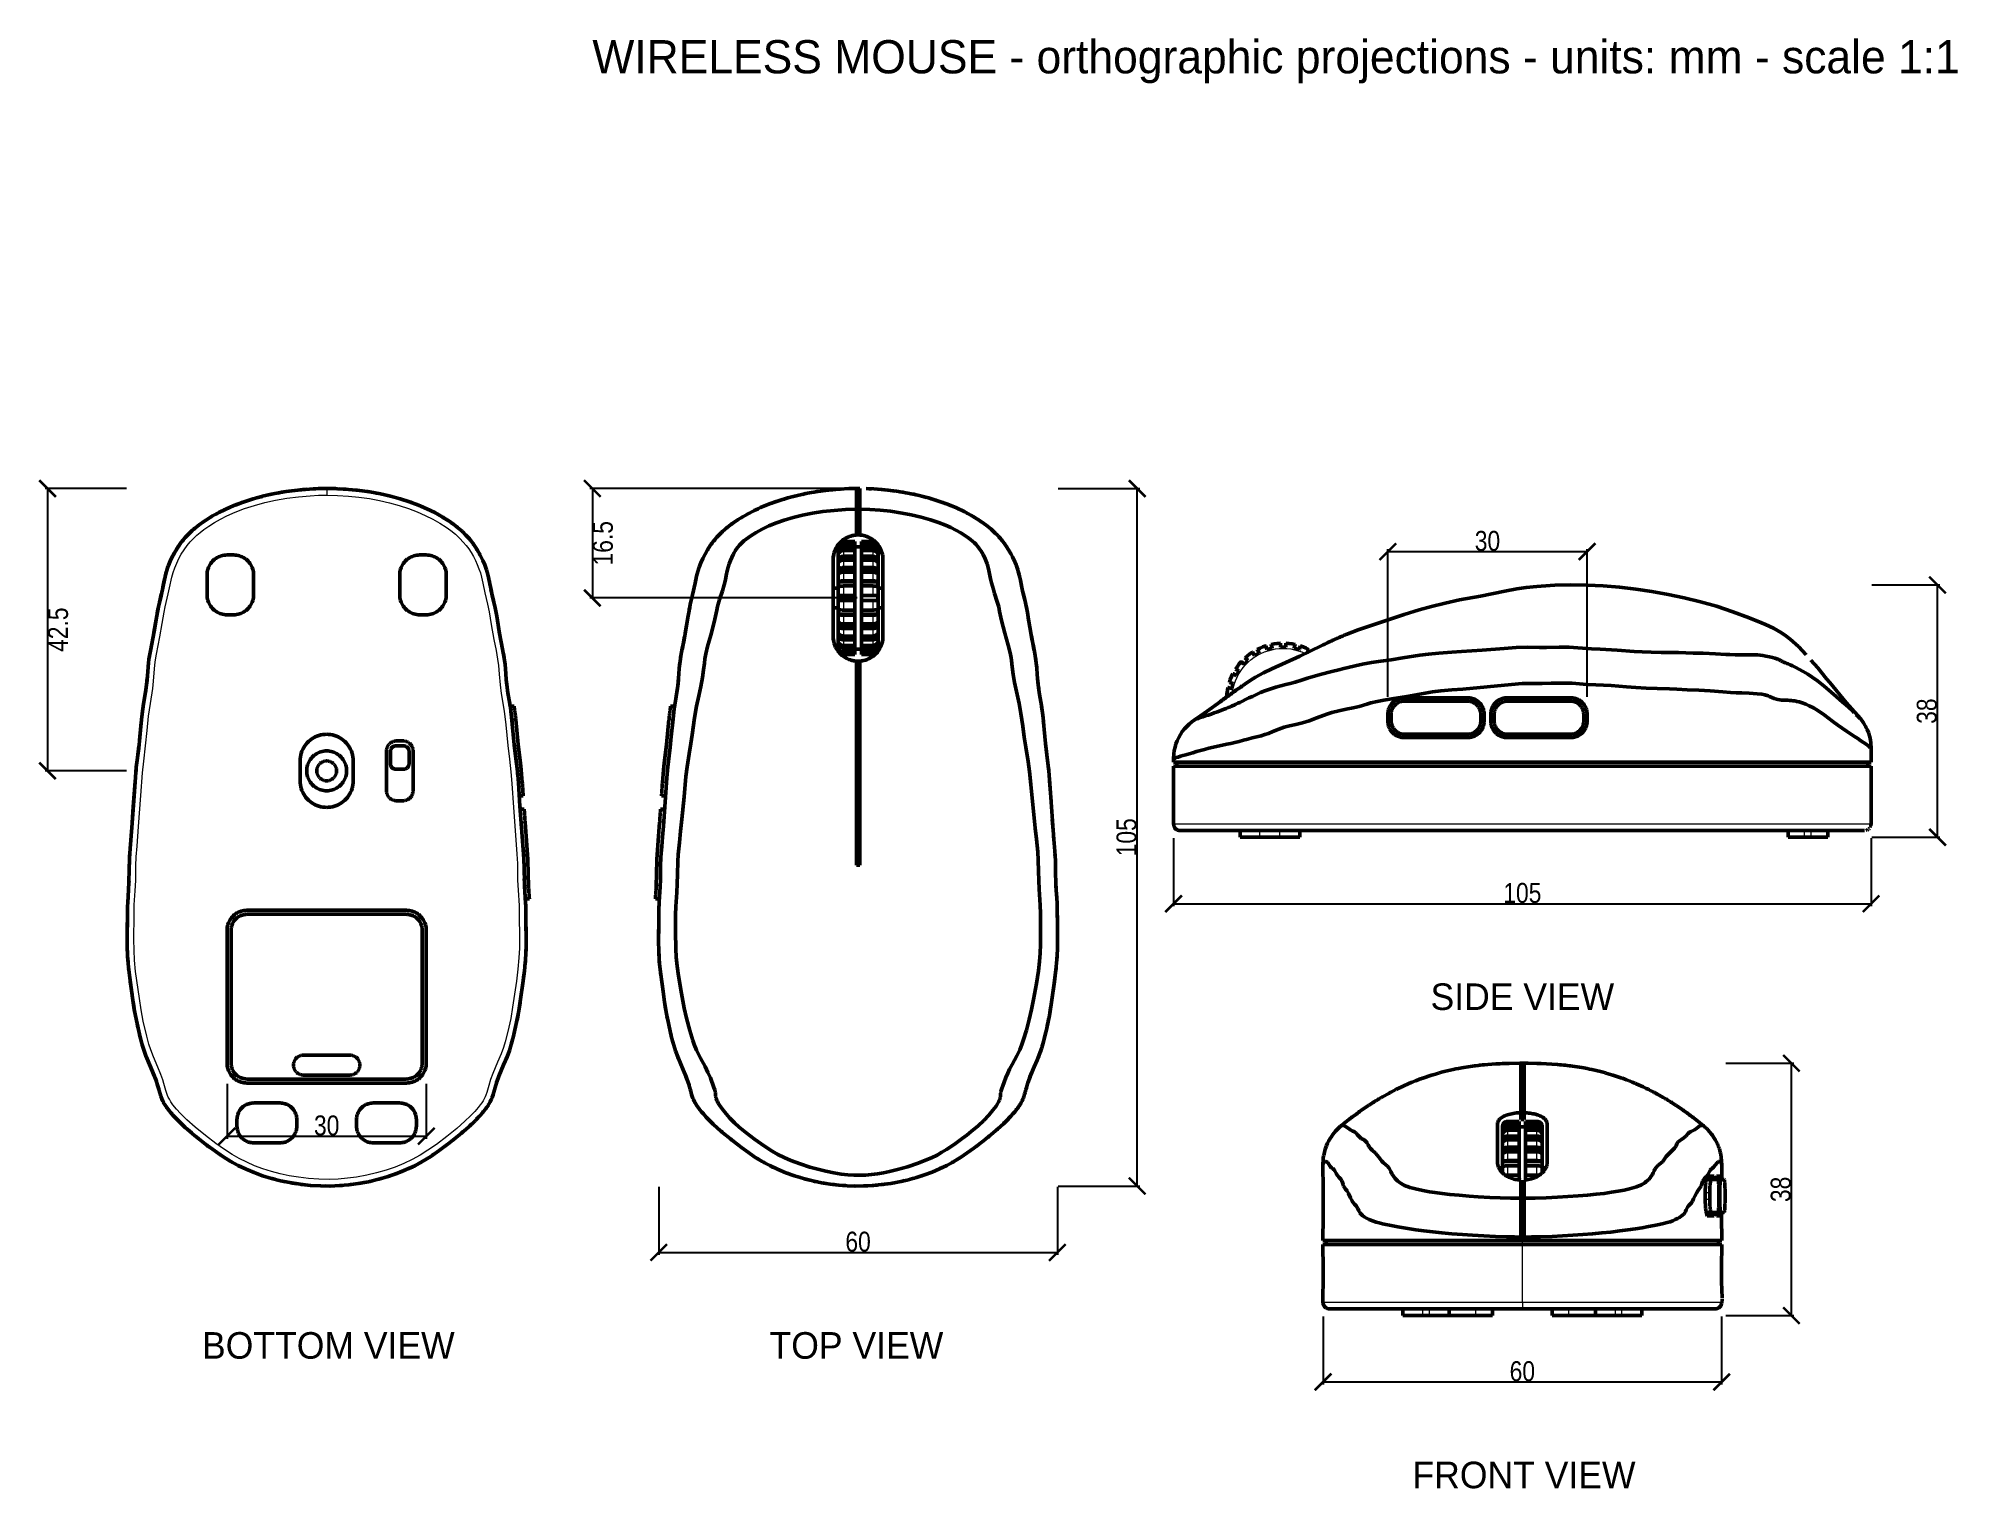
# Model space of a CAD drawing. Header units: millimetres. Extents: x -83 to 206, y -38 to 180.
import ezdxf
from ezdxf.enums import TextEntityAlignment as Align

# ---------------------------------------------------------------- set-up
doc = ezdxf.new("R2010")
doc.units = ezdxf.units.MM
for name, color, linetype, lineweight in [('DIMENSIONS', 1, 'Continuous', 18), ('TANGENT', 8, 'Continuous', 18), ('VISIBLE', 7, 'Continuous', 50)]:
    doc.layers.add(name, color=color, linetype=linetype, lineweight=lineweight)
doc.layers.add('TEXT', color=5, linetype='Continuous')
doc.styles.add('OpenSansCondensed-Light', font='OpenSansCondensed-Light.ttf')
doc.dimstyles.new('EZDXF', dxfattribs={"dimtxt": 3, "dimasz": 2.5, "dimexe": 0.375, "dimexo": 0.125, "dimgap": 0.1, "dimtad": 1, "dimdec": 1, "dimzin": 12, "dimdsep": 46, "dimtxsty": 'OpenSansCondensed-Light', "dimblk": 'ARCHTICK', "dimcen": 2.5, "dimazin": 3, "dimtfac": 0.5, "dimtmove": 2, "dimatfit": 3})

msp = doc.modelspace()

# ---------------------------------------------------------------- texts
at = {"layer": 'TEXT'}
msp.add_text('WIRELESS MOUSE - orthographic projections - units: mm - scale 1:1', height=5, dxfattribs=at).set_placement((0, 175))
for s, p in [('SIDE VIEW', (140, 38)), ('BOTTOM VIEW', (-39.75, -14.5)), ('TOP VIEW', (39.75, -14.5)), ('FRONT VIEW', (140.25, -34))]:
    msp.add_text(s, height=4, dxfattribs=at).set_placement(p, align=Align.TOP_CENTER)

# ---------------------------------------------------------------- blocks, each defined once
blk = doc.blocks.new('_ARCHTICK')
at = {"color": 0, "linetype": 'BYBLOCK', "const_width": 0.15}
blk.add_lwpolyline([(-0.5, -0.5), (0.5, 0.5)], dxfattribs=at)

# ---------------------------------------------------------------- dimensions: what is measured, and where the dimension line sits
at = {"layer": 'DIMENSIONS'}
for base, p1, p2 in [((-82.02, 112.5), (-70.02, 112.5), (-70.02, 70)), ((0, 112.5), (40, 112.5), (40, 96.02)), ((82.02, 7.5), (70.02, 7.5), (70.02, 112.5)), ((202.5, 60), (192.5, 60), (192.5, 97.98)), ((180.51, -12), (170.51, -12), (170.51, 25.98))]:
    msp.add_linear_dim(base=base, p1=p1, p2=p2, angle=90, dimstyle='EZDXF', override={"dimdec": 1, "dimlfac": 1}, dxfattribs=at).render()
for base, p1, p2 in [((119.75, 103), (119.75, 81), (149.75, 81)), ((87.5, 50), (87.5, 60), (192.5, 60)), ((-55, 15), (-55, 23), (-25, 23)), ((10, -2.5), (10, 7.5), (70, 7.5)), ((110, -22), (110, -12), (170, -12))]:
    msp.add_linear_dim(base=base, p1=p1, p2=p2, dimstyle='EZDXF', override={"dimdec": 1, "dimlfac": 1}, dxfattribs=at).render()

# ---------------------------------------------------------------- linework, layer by layer
at = {"layer": 'TANGENT'}
for points in [[(-52.36, 109.47), (-50.88, 109.96)], [(-50.88, 109.96), (-49.31, 110.39)], [(-49.31, 110.39), (-47.68, 110.75)], [(-47.68, 110.75), (-45.99, 111.05)], [(-45.99, 111.05), (-44.25, 111.27)], [(-44.25, 111.27), (-42.48, 111.42)], [(-42.48, 111.42), (-41.24, 111.48)], [(-41.24, 111.48), (-40, 111.5)], [(-40, 112.5), (-40, 112.49)], [(-40, 112.5), (-40, 112.5)], [(-40, 112.49), (-40, 112.48)], [(-40, 112.48), (-40, 112.46)], [(-40, 112.46), (-40, 112.44)], [(-40, 112.44), (-40, 112.42)], [(-40, 112.42), (-40, 112.39)], [(-40, 112.39), (-40, 112.36)], [(-40, 112.36), (-40, 112.33)], [(-40, 112.33), (-40, 112.29)], [(-40, 112.29), (-40, 112.24)], [(-40, 112.24), (-40, 112.2)], [(-40, 112.2), (-40, 112.15)], [(-40, 112.15), (-40, 112.09)], [(-40, 112.09), (-40, 112.04)], [(-40, 112.04), (-40, 111.98)], [(-40, 111.98), (-40, 111.92)], [(-40, 111.92), (-40, 111.86)], [(-40, 111.86), (-40, 111.8)], [(-40, 111.8), (-40, 111.74)], [(-40, 111.74), (-40, 111.68)], [(-40, 111.68), (-40, 111.62)], [(-40, 111.62), (-40, 111.56)], [(-40, 111.56), (-40, 111.53)], [(-40, 111.53), (-40, 111.5)], [(-40, 111.5), (-38.37, 111.47)], [(-38.37, 111.47), (-36.73, 111.37)], [(-36.73, 111.37), (-35.14, 111.2)], [(-35.14, 111.2), (-33.57, 110.98)], [(-33.57, 110.98), (-32.03, 110.69)], [(-32.03, 110.69), (-30.53, 110.35)], [(-30.53, 110.35), (-29.08, 109.95)], [(-29.08, 109.95), (-27.7, 109.49)], [(40, 109.92), (40, 109.68)], [(-57.75, 106.84), (-56.87, 107.39)], [(-56.87, 107.39), (-55.96, 107.9)], [(-55.96, 107.9), (-55.03, 108.37)], [(-55.03, 108.37), (-53.75, 108.94)], [(-53.75, 108.94), (-52.36, 109.47)], [(-27.7, 109.49), (-26.39, 109)], [(-26.39, 109), (-25.15, 108.46)], [(-25.15, 108.46), (-24.01, 107.89)], [(-24.01, 107.89), (-22.96, 107.29)], [(-22.96, 107.29), (-21.99, 106.66)], [(40, 109.38), (39.75, 109.38)], [(40, 109.68), (40, 109.53)], [(40, 109.53), (40, 109.38)], [(40.25, 109.38), (40, 109.38)], [(-61.02, 103.9), (-60.53, 104.48)], [(-60.53, 104.48), (-60.04, 105)], [(-60.04, 105), (-59.55, 105.46)], [(-59.55, 105.46), (-59.04, 105.89)], [(-59.04, 105.89), (-58.5, 106.31)], [(-58.5, 106.31), (-57.75, 106.84)], [(-21.99, 106.66), (-21.33, 106.18)], [(-21.33, 106.18), (-20.62, 105.61)], [(-20.62, 105.61), (-19.96, 105)], [(-19.96, 105), (-19.44, 104.45)], [(-19.44, 104.45), (-19.02, 103.94)], [(37.8, 104.51), (37.8, 104.47)], [(37.8, 104.47), (37.8, 104.41)], [(37.8, 104.41), (37.8, 104.32)], [(37.8, 104.11), (37.8, 103.96)], [(42.2, 104.51), (42.2, 104.47)], [(42.2, 104.47), (42.2, 104.41)], [(42.2, 104.41), (42.2, 104.32)], [(42.2, 104.11), (42.2, 103.96)], [(-62.87, 100.58), (-62.58, 101.28)], [(-62.58, 101.28), (-62.25, 101.97)], [(-62.25, 101.97), (-61.88, 102.64)], [(-61.88, 102.64), (-61.47, 103.29)], [(-61.47, 103.29), (-61.02, 103.9)], [(-19.02, 103.94), (-18.62, 103.41)], [(-18.62, 103.41), (-18.25, 102.85)], [(-18.25, 102.85), (-17.91, 102.27)], [(-17.91, 102.27), (-17.6, 101.67)], [(-17.6, 101.67), (-17.32, 101.06)], [(37.8, 103.96), (37.8, 103.77)], [(37.8, 103.77), (37.8, 103.57)], [(37.8, 103.17), (37.8, 102.9)], [(37.8, 102.9), (37.8, 102.61)], [(37.8, 102.61), (37.8, 102.3)], [(37.8, 101.74), (37.8, 101.38)], [(37.8, 101.38), (37.8, 101)], [(42.2, 103.96), (42.2, 103.77)], [(42.2, 103.77), (42.2, 103.57)], [(42.2, 103.17), (42.2, 102.9)], [(42.2, 102.9), (42.2, 102.61)], [(42.2, 102.61), (42.2, 102.3)], [(42.2, 101.74), (42.2, 101.38)], [(42.2, 101.38), (42.2, 101)], [(-63.66, 97.56), (-63.32, 99.15)], [(-63.32, 99.15), (-63.12, 99.86)], [(-63.12, 99.86), (-62.87, 100.58)], [(-17.32, 101.06), (-17.07, 100.43)], [(-17.07, 100.43), (-16.86, 99.8)], [(-16.86, 99.8), (-16.68, 99.15)], [(-16.68, 99.15), (-16.48, 98.25)], [(-16.48, 98.25), (-16.18, 96.78)], [(37.8, 101), (37.8, 100.61)], [(37.8, 99.91), (37.8, 99.49)], [(37.8, 99.49), (37.8, 99.05)], [(37.8, 99.05), (37.8, 98.6)], [(42.2, 101), (42.2, 100.61)], [(42.2, 99.91), (42.2, 99.49)], [(42.2, 99.49), (42.2, 99.05)], [(42.2, 99.05), (42.2, 98.6)], [(-64.31, 94.71), (-63.85, 96.66)], [(-63.85, 96.66), (-63.66, 97.56)], [(-16.18, 96.78), (-15.77, 95.07)], [(37.8, 97.83), (37.8, 97.36)], [(37.8, 97.36), (37.8, 96.89)], [(37.8, 96.89), (37.8, 96.41)], [(37.8, 95.62), (37.8, 95.14)], [(42.2, 97.83), (42.2, 97.36)], [(42.2, 97.36), (42.2, 96.89)], [(42.2, 96.89), (42.2, 96.41)], [(42.2, 95.62), (42.2, 95.14)], [(-64.76, 92.19), (-64.48, 93.87)], [(-64.48, 93.87), (-64.31, 94.71)], [(-15.77, 95.07), (-15.53, 93.93)], [(-15.53, 93.93), (-15.22, 92.04)], [(37.8, 95.14), (37.8, 94.67)], [(37.8, 94.67), (37.8, 94.2)], [(37.8, 93.43), (37.8, 92.98)], [(37.8, 92.98), (37.8, 92.54)], [(37.8, 92.54), (37.8, 92.12)], [(42.2, 95.14), (42.2, 94.67)], [(42.2, 94.67), (42.2, 94.2)], [(42.2, 93.43), (42.2, 92.98)], [(42.2, 92.98), (42.2, 92.54)], [(42.2, 92.54), (42.2, 92.12)], [(-65.61, 87.54), (-65.1, 90.17)], [(-65.1, 90.17), (-64.76, 92.19)], [(-15.22, 92.04), (-14.83, 89.79)], [(-14.83, 89.79), (-14.5, 88.11)], [(37.8, 91.42), (37.8, 91.03)], [(37.8, 91.03), (37.8, 90.65)], [(37.8, 90.65), (37.8, 90.29)], [(37.8, 89.73), (37.8, 89.42)], [(42.2, 91.42), (42.2, 91.03)], [(42.2, 91.03), (42.2, 90.65)], [(42.2, 90.65), (42.2, 90.29)], [(42.2, 89.73), (42.2, 89.42)], [(-65.8, 86.39), (-65.61, 87.54)], [(-14.5, 88.11), (-14.26, 86.81)], [(-14.26, 86.81), (-14.14, 85.88)], [(37.8, 89.42), (37.8, 89.13)], [(37.8, 89.13), (37.8, 88.86)], [(37.8, 88.46), (37.8, 88.26)], [(37.8, 88.26), (37.8, 88.07)], [(37.8, 88.07), (37.8, 87.92)], [(37.8, 87.71), (37.8, 87.62)], [(37.8, 87.62), (37.8, 87.56)], [(37.8, 87.56), (37.8, 87.52)], [(42.2, 89.42), (42.2, 89.13)], [(42.2, 89.13), (42.2, 88.86)], [(42.2, 88.46), (42.2, 88.26)], [(42.2, 88.26), (42.2, 88.07)], [(42.2, 88.07), (42.2, 87.92)], [(42.2, 87.71), (42.2, 87.62)], [(42.2, 87.62), (42.2, 87.56)], [(42.2, 87.56), (42.2, 87.52)], [(98.75, 86.38), (99.18, 86.75)], [(99.18, 86.75), (99.65, 87.1)], [(99.65, 87.1), (100.13, 87.4)], [(100.13, 87.4), (100.64, 87.67)], [(100.64, 87.67), (101.17, 87.9)], [(101.17, 87.9), (101.72, 88.09)], [(101.72, 88.09), (102.27, 88.24)], [(102.27, 88.24), (102.84, 88.35)], [(102.84, 88.35), (103.41, 88.41)], [(103.41, 88.41), (103.98, 88.43)], [(103.98, 88.43), (104.56, 88.41)], [(104.56, 88.41), (105.13, 88.35)], [(105.13, 88.35), (105.7, 88.24)], [(105.7, 88.24), (106.25, 88.09)], [(106.25, 88.09), (106.8, 87.9)], [(106.8, 87.9), (107.33, 87.67)], [(107.33, 87.67), (107.33, 87.67)], [(-66.05, 83.48), (-65.91, 85.37)], [(-65.91, 85.37), (-65.8, 86.39)], [(-14.14, 85.88), (-14.03, 84.54)], [(-14.03, 84.54), (-13.89, 82.94)], [(96.82, 83.55), (97.05, 84.08)], [(97.05, 84.08), (97.32, 84.58)], [(97.32, 84.58), (97.62, 85.07)], [(97.62, 85.07), (97.96, 85.54)], [(97.96, 85.54), (98.34, 85.97)], [(98.34, 85.97), (98.75, 86.38)], [(-66.54, 80.14), (-66.18, 82.39)], [(-66.18, 82.39), (-66.05, 83.48)], [(-13.89, 82.94), (-13.71, 81.65)], [(-13.71, 81.65), (-13.29, 78.99)], [(96.35, 81.74), (96.37, 81.88)], [(96.37, 81.88), (96.48, 82.45)], [(96.48, 82.45), (96.63, 83)], [(96.63, 83), (96.82, 83.55)], [(-67.03, 76.09), (-66.81, 78.21)], [(-66.81, 78.21), (-66.54, 80.14)], [(-13.29, 78.99), (-13.05, 76.94)], [(-67.25, 73.78), (-67.03, 76.09)], [(-13.05, 76.94), (-12.75, 73.82)], [(-12.14, 77.75), (-11.53, 77.75)], [(12.14, 77.75), (11.53, 77.75)], [(-67.54, 71.48), (-67.25, 73.78)], [(-12.75, 73.82), (-12.49, 71.74)], [(-67.98, 66.28), (-67.74, 69.72)], [(-67.74, 69.72), (-67.54, 71.48)], [(-12.49, 71.74), (-12.27, 69.84)], [(-12.27, 69.84), (-12.14, 68.1)], [(-12.14, 68.1), (-11.89, 64.47)], [(-11.15, 68.25), (-10.55, 68.25)], [(11.15, 68.25), (10.55, 68.25)], [(-68.31, 61.61), (-67.98, 66.28)], [(-11.89, 64.47), (-11.54, 59.6)], [(-68.55, 58.67), (-68.31, 61.61)], [(-10.73, 62.25), (-10.13, 62.25)], [(10.73, 62.25), (10.13, 62.25)], [(87.5, 62), (87.53, 62)], [(87.53, 62), (87.63, 62)], [(87.63, 62), (87.8, 62)], [(87.8, 62), (88.02, 62)], [(88.02, 62), (88.31, 62)], [(88.31, 62), (88.66, 62)], [(88.66, 62), (89.06, 62)], [(89.06, 62), (89.51, 62)], [(89.51, 62), (90.01, 62)], [(90.01, 62), (90.56, 62)], [(90.56, 62), (91.13, 62)], [(91.13, 62), (91.74, 62)], [(91.74, 62), (92.38, 62)], [(92.38, 62), (92.88, 62)], [(92.88, 62), (93.42, 62)], [(93.42, 62), (93.94, 62)], [(93.94, 62), (94.5, 62)], [(94.5, 62), (95.09, 62)], [(95.09, 62), (95.71, 62)], [(95.71, 62), (96.35, 62)], [(96.35, 62), (96.98, 62)], [(96.98, 62), (97.64, 62)], [(97.64, 62), (98.32, 62)], [(98.32, 62), (99.01, 62)], [(99.01, 62), (99.72, 62)], [(99.72, 62), (100.43, 62)], [(100.43, 62), (101.16, 62)], [(100.5, 60), (100.5, 61)], [(101.16, 62), (102.75, 62)], [(102.75, 62), (103.6, 62)], [(103.5, 60), (103.5, 61)], [(103.6, 62), (105.48, 62)], [(105.48, 62), (106.73, 62)], [(106.73, 62), (109.31, 62)], [(109.31, 62), (111.7, 62)], [(111.7, 62), (113.02, 62)], [(113.02, 62), (114, 62)], [(114, 62), (115.35, 62)], [(115.35, 62), (116.29, 62)], [(116.29, 62), (117, 62)], [(117, 62), (118.29, 62)], [(118.29, 62), (119.87, 62)], [(119.87, 62), (120.89, 62)], [(120.89, 62), (122.96, 62)], [(122.96, 62), (126.07, 62)], [(126.07, 62), (128.13, 62)], [(128.13, 62), (130.06, 62)], [(130.06, 62), (131.8, 62)], [(131.8, 62), (135.31, 62)], [(135.31, 62), (138.53, 62)], [(138.53, 62), (141.24, 62)], [(141.24, 62), (143.23, 62)], [(143.23, 62), (144.76, 62)], [(144.76, 62), (146.78, 62)], [(146.78, 62), (148.29, 62)], [(148.29, 62), (150.43, 62)], [(150.43, 62), (152.01, 62)], [(152.01, 62), (154.87, 62)], [(154.87, 62), (156.76, 62)], [(156.76, 62), (158.4, 62)], [(158.4, 62), (160.11, 62)], [(160.11, 62), (161.94, 62)], [(161.94, 62), (164.39, 62)], [(164.39, 62), (166.11, 62)], [(166.11, 62), (167.83, 62)], [(167.83, 62), (169.95, 62)], [(169.95, 62), (171.18, 62)], [(171.18, 62), (172.09, 62)], [(172.09, 62), (173.04, 62)], [(173.04, 62), (174.28, 62)], [(174.28, 62), (175.96, 62)], [(175.96, 62), (176.8, 62)], [(176.8, 62), (177.67, 62)], [(177.67, 62), (178.72, 62)], [(178.72, 62), (179.16, 62)], [(179.16, 62), (179.47, 62)], [(179.47, 62), (179.85, 62)], [(179.85, 62), (180.18, 62)], [(180.18, 62), (180.51, 62)], [(180.51, 62), (180.83, 62)], [(180.83, 62), (181.24, 62)], [(181.24, 62), (181.83, 62)], [(181.83, 62), (182.68, 62)], [(182.5, 60), (182.5, 61)], [(182.68, 62), (183.64, 62)], [(183.5, 60), (183.5, 61)], [(183.64, 62), (184.74, 62)], [(184.74, 62), (185.98, 62)], [(185.98, 62), (187.17, 62)], [(187.17, 62), (188.05, 62)], [(188.05, 62), (188.77, 62)], [(188.77, 62), (189.44, 62)], [(189.44, 62), (190.04, 62)], [(190.04, 62), (190.59, 62)], [(190.59, 62), (191.07, 62)], [(191.07, 62), (191.49, 62)], [(191.49, 62), (191.85, 62)], [(191.85, 62), (192.13, 62)], [(192.13, 62), (192.32, 62)], [(192.32, 62), (192.44, 62)], [(192.44, 62), (192.5, 62)], [(192.5, 62), (192.5, 62)], [(-68.67, 57.04), (-68.55, 58.67)], [(-11.54, 59.6), (-11.36, 57.45)], [(-68.75, 53.48), (-68.72, 55.69)], [(-68.72, 55.69), (-68.67, 57.04)], [(-11.36, 57.45), (-11.29, 56.05)], [(-11.29, 56.05), (-11.25, 53.54)], [(-68.82, 51.95), (-68.75, 53.48)], [(-11.25, 53.54), (-11.18, 52.04)], [(-11.18, 52.04), (-11.03, 49.73)], [(-10.22, 52.75), (-9.62, 52.75)], [(10.22, 52.75), (9.62, 52.75)], [(-69, 48.2), (-68.96, 49.83)], [(-68.96, 49.83), (-68.82, 51.95)], [(-11.03, 49.73), (-11, 48.22)], [(-69.02, 44.62), (-69, 48.2)], [(-11, 48.22), (-10.98, 44.88)], [(-69, 43.02), (-69.02, 44.62)], [(-10.98, 44.88), (-10.99, 43.29)], [(-68.92, 41.49), (-69, 43.02)], [(-68.76, 39.78), (-68.92, 41.49)], [(-11.05, 41.83), (-11.2, 40.15)], [(-10.99, 43.29), (-11.05, 41.83)], [(-68.2, 35.73), (-68.76, 39.78)], [(-11.43, 38.35), (-12, 34.41)], [(-11.2, 40.15), (-11.43, 38.35)], [(-67.93, 34.01), (-68.2, 35.73)], [(-67.6, 32.29), (-67.93, 34.01)], [(-67.08, 30.04), (-67.6, 32.29)], [(-12.3, 32.74), (-12.74, 30.77)], [(-12, 34.41), (-12.3, 32.74)], [(-66.76, 28.84), (-67.08, 30.04)], [(-13.13, 29.22), (-13.4, 28.35)], [(-12.74, 30.77), (-13.13, 29.22)], [(-66.47, 27.98), (-66.76, 28.84)], [(-66.08, 26.96), (-66.47, 27.98)], [(-65.4, 25.37), (-66.08, 26.96)], [(-14.27, 26.13), (-14.99, 24.45)], [(-13.74, 27.4), (-14.27, 26.13)], [(-13.4, 28.35), (-13.74, 27.4)], [(-64.95, 24.3), (-65.4, 25.37)], [(-64.65, 23.46), (-64.95, 24.3)], [(-64.49, 22.95), (-64.65, 23.46)], [(-15.32, 23.55), (-15.6, 22.63)], [(-14.99, 24.45), (-15.32, 23.55)], [(-64.2, 21.88), (-64.49, 22.95)], [(-64.06, 21.44), (-64.2, 21.88)], [(-63.96, 21.14), (-64.06, 21.44)], [(-63.84, 20.86), (-63.96, 21.14)], [(-63.68, 20.55), (-63.84, 20.86)], [(-63.46, 20.18), (-63.68, 20.55)], [(-16.46, 20.31), (-16.66, 20.01)], [(-16.28, 20.61), (-16.46, 20.31)], [(-16.14, 20.91), (-16.28, 20.61)], [(-16.02, 21.19), (-16.14, 20.91)], [(-15.89, 21.6), (-16.02, 21.19)], [(-15.6, 22.63), (-15.89, 21.6)], [(-63.15, 19.74), (-63.46, 20.18)], [(-62.62, 19.08), (-63.15, 19.74)], [(-62.01, 18.42), (-62.62, 19.08)], [(-61.04, 17.46), (-62.01, 18.42)], [(-59.81, 16.36), (-61.04, 17.46)], [(-18.33, 18.07), (-19.2, 17.24)], [(-17.71, 18.71), (-18.33, 18.07)], [(-17.19, 19.3), (-17.71, 18.71)], [(-16.88, 19.7), (-17.19, 19.3)], [(-16.66, 20.01), (-16.88, 19.7)], [(-58.25, 15.08), (-59.81, 16.36)], [(-56.68, 13.88), (-58.25, 15.08)], [(-21.9, 14.97), (-23.48, 13.77)], [(-20.4, 16.18), (-21.9, 14.97)], [(-19.2, 17.24), (-20.4, 16.18)], [(137.8, 17.19), (137.8, 17.22)], [(137.8, 17.13), (137.8, 17.19)], [(137.8, 17.04), (137.8, 17.13)], [(137.8, 16.68), (137.8, 16.83)], [(137.8, 16.49), (137.8, 16.68)], [(137.8, 16.29), (137.8, 16.49)], [(137.8, 15.62), (137.8, 15.89)], [(137.8, 15.33), (137.8, 15.62)], [(137.8, 15.02), (137.8, 15.33)], [(137.8, 14.1), (137.8, 14.46)], [(142.2, 17.19), (142.2, 17.22)], [(142.2, 17.13), (142.2, 17.19)], [(142.2, 17.04), (142.2, 17.13)], [(142.2, 16.68), (142.2, 16.83)], [(142.2, 16.49), (142.2, 16.68)], [(142.2, 16.29), (142.2, 16.49)], [(142.2, 15.62), (142.2, 15.89)], [(142.2, 15.33), (142.2, 15.62)], [(142.2, 15.02), (142.2, 15.33)], [(142.2, 14.1), (142.2, 14.46)], [(-55.4, 12.98), (-56.68, 13.88)], [(-54.25, 12.25), (-55.4, 12.98)], [(-53.17, 11.64), (-54.25, 12.25)], [(-52.04, 11.08), (-53.17, 11.64)], [(-25.92, 12.15), (-27.11, 11.49)], [(-24.76, 12.87), (-25.92, 12.15)], [(-23.48, 13.77), (-24.76, 12.87)], [(137.8, 13.72), (137.8, 14.1)], [(137.8, 13.33), (137.8, 13.72)], [(137.8, 12.21), (137.8, 12.63)], [(137.8, 11.77), (137.8, 12.21)], [(137.8, 11.32), (137.8, 11.77)], [(142.2, 13.72), (142.2, 14.1)], [(142.2, 13.33), (142.2, 13.72)], [(142.2, 12.21), (142.2, 12.63)], [(142.2, 11.77), (142.2, 12.21)], [(142.2, 11.32), (142.2, 11.77)], [(-50.85, 10.56), (-52.04, 11.08)], [(-49.61, 10.1), (-50.85, 10.56)], [(-48.32, 9.69), (-49.61, 10.1)], [(-46.99, 9.33), (-48.32, 9.69)], [(-45.63, 9.04), (-46.99, 9.33)], [(-44.25, 8.81), (-45.63, 9.04)], [(-42.72, 8.63), (-44.25, 8.81)], [(-35.49, 8.84), (-36.87, 8.67)], [(-33.97, 9.12), (-35.49, 8.84)], [(-32.48, 9.47), (-33.97, 9.12)], [(-31.05, 9.88), (-32.48, 9.47)], [(-29.67, 10.36), (-31.05, 9.88)], [(-28.36, 10.9), (-29.67, 10.36)], [(-27.11, 11.49), (-28.36, 10.9)], [(137.8, 10.08), (137.8, 10.55)], [(137.8, 9.61), (137.8, 10.08)], [(137.8, 9.13), (137.8, 9.61)], [(142.2, 10.08), (142.2, 10.55)], [(142.2, 9.61), (142.2, 10.08)], [(142.2, 9.13), (142.2, 9.61)], [(-41.18, 8.52), (-42.72, 8.63)], [(-39.64, 8.5), (-41.18, 8.52)], [(-38.26, 8.55), (-39.64, 8.5)], [(-36.87, 8.67), (-38.26, 8.55)], [(167.53, 6.5), (168.21, 6.5)], [(169.58, 6.5), (169.73, 6.5)], [(139.75, 4.65), (140, 4.65)], [(140, 4.65), (140.25, 4.65)], [(140, 4.55), (140, 4.65)], [(140, 4.43), (140, 4.55)], [(140, 4.25), (140, 4.43)], [(167.53, 5.5), (168.21, 5.5)], [(169.58, 5.5), (169.73, 5.5)], [(140, -0.7), (140, -0.18)], [(140, -1.3), (140, -0.7)], [(140, -10), (140, -1.3)], [(109.98, -10), (109.99, -10)], [(109.99, -10), (110, -10)], [(110, -10), (110.02, -10)], [(110.02, -10), (110.11, -10)], [(110.11, -10), (110.24, -10)], [(110.24, -10), (110.28, -10)], [(110.28, -10), (110.32, -10)], [(110.32, -10), (110.42, -10)], [(110.42, -10), (110.68, -10)], [(110.68, -10), (110.96, -10)], [(110.96, -10), (111.2, -10)], [(111.2, -10), (111.34, -10)], [(111.34, -10), (111.7, -10)], [(111.7, -10), (111.86, -10)], [(111.86, -10), (112.13, -10)], [(112.13, -10), (112.39, -10)], [(112.39, -10), (112.79, -10)], [(112.79, -10), (112.88, -10)], [(112.88, -10), (112.96, -10)], [(112.96, -10), (113.11, -10)], [(113.11, -10), (113.17, -10)], [(113.17, -10), (113.25, -10)], [(113.25, -10), (113.48, -10)], [(113.48, -10), (114.03, -10)], [(114.03, -10), (114.41, -10)], [(114.41, -10), (114.66, -10)], [(114.66, -10), (115.06, -10)], [(115.06, -10), (115.37, -10)], [(115.37, -10), (115.67, -10)], [(115.67, -10), (115.87, -10)], [(115.87, -10), (116.14, -10)], [(116.14, -10), (116.45, -10)], [(116.45, -10), (116.81, -10)], [(116.81, -10), (117.22, -10)], [(117.22, -10), (117.67, -10)], [(117.67, -10), (118.16, -10)], [(118.16, -10), (118.7, -10)], [(118.7, -10), (119.23, -10)], [(119.23, -10), (119.74, -10)], [(119.74, -10), (120.28, -10)], [(120.28, -10), (121.03, -10)], [(121.03, -10), (121.91, -10)], [(121.91, -10), (122.82, -10)], [(122.82, -10), (123.75, -10)], [(123.75, -10), (124.7, -10)], [(124.7, -10), (126, -10)], [(125, -12), (125, -11)], [(126, -10), (127.42, -10)], [(126, -12), (126, -11)], [(127.42, -10), (128.93, -10)], [(128.93, -10), (130.52, -10)], [(130.52, -10), (132.18, -10)], [(132.18, -10), (133.89, -10)], [(133, -12), (133, -11)], [(133.89, -10), (135.65, -10)], [(135.65, -10), (137.44, -10)], [(137.44, -10), (138.72, -10)], [(138.72, -10), (140, -10)], [(140, -10), (140, -10.07)], [(140, -10), (141.65, -10)], [(140, -10.07), (140, -10.14)], [(140, -10.14), (140, -10.21)], [(140, -10.21), (140, -10.27)], [(140, -10.27), (140, -10.33)], [(140, -10.33), (140, -10.39)], [(140, -10.39), (140, -10.45)], [(140, -10.45), (140, -10.51)], [(140, -10.51), (140, -10.56)], [(140, -10.56), (140, -10.62)], [(140, -10.62), (140, -10.67)], [(140, -10.67), (140, -10.72)], [(140, -10.72), (140, -10.76)], [(140, -10.76), (140, -10.8)], [(140, -10.8), (140, -10.84)], [(140, -10.84), (140, -10.88)], [(140, -10.88), (140, -10.91)], [(140, -10.91), (140, -10.93)], [(140, -10.93), (140, -10.95)], [(140, -10.95), (140, -10.97)], [(140, -10.97), (140, -10.98)], [(140, -10.98), (140, -10.99)], [(140, -10.99), (140, -11)], [(140, -11), (140, -11)], [(140, -11), (140, -11)], [(141.65, -10), (143.31, -10)], [(143.31, -10), (144.92, -10)], [(144.92, -10), (146.52, -10)], [(146.52, -10), (148.08, -10)], [(147, -12), (147, -11)], [(148.08, -10), (149.6, -10)], [(149.6, -10), (151.07, -10)], [(151.07, -10), (152.49, -10)], [(152.49, -10), (153.83, -10)], [(153.83, -10), (155.1, -10)], [(154, -12), (154, -11)], [(155, -12), (155, -11)], [(155.1, -10), (156.28, -10)], [(156.28, -10), (157.37, -10)], [(157.37, -10), (158.38, -10)], [(158.38, -10), (159.09, -10)], [(159.09, -10), (159.77, -10)], [(159.77, -10), (160.38, -10)], [(160.38, -10), (160.95, -10)], [(160.95, -10), (161.48, -10)], [(161.48, -10), (161.98, -10)], [(161.98, -10), (162.42, -10)], [(162.42, -10), (162.82, -10)], [(162.82, -10), (163.17, -10)], [(163.17, -10), (163.5, -10)], [(163.5, -10), (163.79, -10)], [(163.79, -10), (164.04, -10)], [(164.04, -10), (164.25, -10)], [(164.25, -10), (164.42, -10)], [(164.42, -10), (164.74, -10)], [(164.74, -10), (164.93, -10)], [(164.93, -10), (165.37, -10)], [(165.37, -10), (165.6, -10)], [(165.6, -10), (166.02, -10)], [(166.02, -10), (166.48, -10)], [(166.48, -10), (166.72, -10)], [(166.72, -10), (166.86, -10)], [(166.86, -10), (166.97, -10)], [(166.97, -10), (167.04, -10)], [(167.04, -10), (167.11, -10)], [(167.11, -10), (167.29, -10)], [(167.29, -10), (167.55, -10)], [(167.55, -10), (167.7, -10)], [(167.7, -10), (167.94, -10)], [(167.94, -10), (168.24, -10)], [(168.24, -10), (168.5, -10)], [(168.5, -10), (168.72, -10)], [(168.72, -10), (168.86, -10)], [(168.86, -10), (169.1, -10)], [(169.1, -10), (169.32, -10)], [(169.32, -10), (169.54, -10)], [(169.54, -10), (169.69, -10)], [(169.69, -10), (169.72, -10)], [(169.72, -10), (169.76, -10)], [(169.76, -10), (169.84, -10)], [(169.84, -10), (169.97, -10)], [(169.97, -10), (170.01, -10)], [(170.01, -10), (170.05, -10)], [(170.05, -10), (170.05, -9.99)]]:
    msp.add_lwpolyline(points, dxfattribs=at)
at = {"layer": 'VISIBLE'}
for points in [[(-55.3, 109.35), (-54, 109.92)], [(-54.07, 109.89), (-55, 109.48)], [(-54.03, 109.9), (-54.07, 109.89)], [(-54, 109.92), (-52.58, 110.46)], [(-52.74, 110.4), (-53.64, 110.06)], [(-52.65, 110.43), (-52.74, 110.4)], [(-52.58, 110.46), (-51.07, 110.94)], [(-51.34, 110.86), (-52.1, 110.61)], [(-51.2, 110.9), (-51.34, 110.86)], [(-51.07, 110.94), (-49.48, 111.38)], [(-49.88, 111.27), (-50.58, 111.08)], [(-49.67, 111.32), (-49.88, 111.27)], [(-49.48, 111.38), (-47.82, 111.74)], [(-48.37, 111.63), (-49, 111.48)], [(-48.07, 111.69), (-48.37, 111.63)], [(-47.82, 111.74), (-46.11, 112.04)], [(-46.81, 111.93), (-47.37, 111.82)], [(-46.43, 111.99), (-46.81, 111.93)], [(-46.11, 112.04), (-44.35, 112.27)], [(-45.22, 112.17), (-45.71, 112.09)], [(-44.74, 112.22), (-45.22, 112.17)], [(-44.35, 112.27), (-42.56, 112.42)], [(-43.6, 112.34), (-44.01, 112.3)], [(-43.08, 112.38), (-43.6, 112.34)], [(-42.56, 112.42), (-41.28, 112.48)], [(-41.8, 112.46), (-42.05, 112.44)], [(-41.61, 112.47), (-41.8, 112.46)], [(-41.28, 112.48), (-40, 112.5)], [(-38.68, 112.48), (-40, 112.5)], [(-40, 112.5), (-38.35, 112.47)], [(-40, 112.5), (-40, 112.5)], [(-40, 112.5), (-40, 112.5)], [(-40, 112.5), (-40, 112.5)], [(-40, 112.5), (-40, 112.5)], [(-38.49, 112.47), (-38.68, 112.48)], [(-38.35, 112.47), (-36.69, 112.37)], [(-37.36, 112.42), (-38.02, 112.45)], [(-37.05, 112.39), (-37.36, 112.42)], [(-36.69, 112.37), (-35.08, 112.2)], [(-35.58, 112.26), (-36.06, 112.3)], [(-35.34, 112.23), (-35.58, 112.26)], [(-35.08, 112.2), (-33.48, 111.98)], [(-33.81, 112.03), (-34.32, 112.1)], [(-33.66, 112), (-33.81, 112.03)], [(-33.48, 111.98), (-31.92, 111.69)], [(-32.1, 111.73), (-32.6, 111.82)], [(-32.02, 111.71), (-32.1, 111.73)], [(-31.92, 111.69), (-30.4, 111.34)], [(-30.45, 111.36), (-30.77, 111.43)], [(-30.42, 111.35), (-30.45, 111.36)], [(-30.4, 111.34), (-28.93, 110.94)], [(-28.93, 110.94), (-27.51, 110.49)], [(-28.86, 110.92), (-28.89, 110.93)], [(-28.49, 110.8), (-28.86, 110.92)], [(-27.51, 110.49), (-26.17, 109.99)], [(-27.35, 110.43), (-27.43, 110.46)], [(-26.9, 110.26), (-27.35, 110.43)], [(-26.17, 109.99), (-24.9, 109.44)], [(-25.93, 109.89), (-26.05, 109.94)], [(-25.49, 109.69), (-25.93, 109.89)], [(26.66, 110.18), (25.31, 109.63)], [(25.63, 109.76), (25.93, 109.89)], [(25.93, 109.89), (26.29, 110.03)], [(28.01, 110.66), (26.66, 110.18)], [(27.03, 110.31), (27.35, 110.43)], [(27.35, 110.43), (27.66, 110.53)], [(29.42, 111.09), (28.01, 110.66)], [(28.48, 110.8), (28.86, 110.92)], [(28.86, 110.92), (29.12, 111)], [(30.89, 111.47), (29.42, 111.09)], [(30.01, 111.24), (30.45, 111.36)], [(30.45, 111.36), (30.66, 111.4)], [(32.4, 111.79), (30.89, 111.47)], [(31.63, 111.62), (32.1, 111.73)], [(32.1, 111.73), (32.24, 111.75)], [(33.95, 112.05), (32.4, 111.79)], [(33.39, 111.96), (33.81, 112.03)], [(33.81, 112.03), (33.88, 112.04)], [(35.51, 112.26), (33.95, 112.05)], [(37.26, 112.41), (35.51, 112.26)], [(35.54, 112.26), (35.58, 112.26)], [(35.58, 112.26), (36.22, 112.32)], [(38.62, 112.49), (37.26, 112.41)], [(37.33, 112.41), (37.36, 112.42)], [(37.36, 112.42), (37.47, 112.42)], [(40, 112.5), (38.62, 112.49)], [(39.75, 112.48), (39.75, 112.5)], [(40, 112.5), (39.75, 112.5)], [(39.75, 111.73), (39.75, 112.48)], [(39.75, 112.46), (39.75, 112.48)], [(39.75, 112.39), (39.75, 112.46)], [(39.75, 112.28), (39.75, 112.39)], [(39.75, 112.14), (39.75, 112.28)], [(39.75, 111.95), (39.75, 112.14)], [(39.75, 111.73), (39.75, 111.95)], [(39.75, 111.48), (39.75, 111.73)], [(40, 111.5), (39.75, 111.5)], [(39.75, 111.19), (39.75, 111.48)], [(39.75, 110.88), (39.75, 111.19)], [(39.75, 110.53), (39.75, 110.88)], [(39.75, 110.16), (39.75, 110.53)], [(39.75, 109.78), (39.75, 110.16)], [(39.75, 109.92), (40, 109.92)], [(40, 112.5), (40.25, 112.5)], [(40, 112.5), (40.01, 112.5)], [(40, 112.5), (40, 112.5)], [(40, 112.5), (40, 112.5)], [(40, 112.5), (40, 112.5)], [(40, 112.5), (40, 112.5)], [(40, 112.5), (40, 112.5)], [(40, 112.5), (40, 112.5)], [(40, 112.5), (40, 112.5)], [(40, 112.5), (40, 112.5)], [(40, 112.5), (40, 112.5)], [(40, 112.5), (40, 112.5)], [(40, 112.5), (40, 112.5)], [(40, 112.5), (40, 112.5)], [(40, 112.5), (40, 112.5)], [(40, 112.5), (40, 112.5)], [(40, 112.5), (40, 112.5)], [(40, 112.5), (40, 112.5)], [(40, 112.5), (40, 112.5)], [(40, 112.5), (40, 112.5)], [(40, 112.5), (40, 112.5)], [(40, 112.5), (40, 112.5)], [(40, 112.5), (40, 112.5)], [(40, 112.5), (40, 112.5)], [(40, 112.5), (40, 112.5)], [(40, 112.5), (40, 112.5)], [(40, 112.5), (40, 112.5)], [(40, 112.5), (40, 112.5)], [(40, 112.5), (40, 112.5)], [(40, 112.5), (40, 112.5)], [(40, 112.5), (40, 112.5)], [(40, 112.5), (40, 112.5)], [(40, 112.5), (40, 112.5)], [(40, 112.5), (40, 112.5)], [(40.25, 111.5), (40, 111.5)], [(40, 111.5), (40, 111.5)], [(40, 111.5), (40, 111.5)], [(40, 111.5), (40, 111.5)], [(40, 111.5), (40, 111.5)], [(40, 111.5), (40, 111.5)], [(40, 111.5), (40, 111.5)], [(40, 111.5), (40, 111.5)], [(40, 111.5), (40, 111.5)], [(40, 111.5), (40, 111.5)], [(40, 111.5), (40, 111.5)], [(40, 111.5), (40, 111.5)], [(40, 111.5), (40, 111.5)], [(40, 111.5), (40, 111.5)], [(40, 111.5), (40, 111.5)], [(40, 111.5), (40, 111.5)], [(40, 111.49), (40, 111.5)], [(40, 111.49), (40, 111.48)], [(40, 111.49), (40, 111.49)], [(40, 111.48), (40, 111.47)], [(40, 111.48), (40, 111.48)], [(40, 111.48), (40, 111.48)], [(40, 111.48), (40, 111.48)], [(40, 111.48), (40, 111.48)], [(40, 111.47), (40, 111.48)], [(40, 111.47), (40, 111.42)], [(40, 111.47), (40, 111.47)], [(40, 111.47), (40, 111.47)], [(40, 111.47), (40, 111.47)], [(40, 111.47), (40, 111.47)], [(40, 111.47), (40, 111.47)], [(40, 111.47), (40, 111.47)], [(40, 111.47), (40, 111.47)], [(40, 111.47), (40, 111.47)], [(40, 111.47), (40, 111.47)], [(40, 111.47), (40, 111.47)], [(40, 111.47), (40, 111.47)], [(40, 111.47), (40, 111.47)], [(40, 111.47), (40, 111.47)], [(40, 111.47), (40, 111.47)], [(40, 111.47), (40, 111.47)], [(40, 111.47), (40, 111.47)], [(40, 111.47), (40, 111.46)], [(40, 111.47), (40, 111.47)], [(40, 111.47), (40, 111.47)], [(40.01, 111.46), (40, 111.47)], [(40, 111.47), (40, 111.47)], [(40, 111.46), (40, 111.46)], [(40, 111.46), (40, 111.46)], [(40, 111.46), (40, 111.46)], [(40, 111.46), (40, 111.46)], [(40, 111.46), (40, 111.45)], [(40, 111.46), (40, 111.46)], [(40, 111.45), (40, 111.45)], [(40, 111.45), (40, 111.45)], [(40, 111.44), (40, 111.45)], [(40, 111.44), (40, 111.44)], [(40, 111.43), (40, 111.43)], [(40, 111.43), (40, 111.43)], [(40, 111.42), (40, 111.43)], [(40, 111.42), (40, 111.42)], [(40, 111.42), (40, 111.42)], [(40, 111.41), (40, 111.42)], [(40, 111.41), (40, 111.4)], [(40, 111.41), (40, 111.41)], [(40, 111.41), (40, 111.41)], [(40, 111.41), (40, 111.41)], [(40, 111.4), (40, 111.41)], [(40, 111.4), (40, 111.36)], [(40, 111.4), (40, 111.4)], [(40, 111.4), (40, 111.4)], [(40, 111.4), (40, 111.4)], [(40, 111.4), (40, 111.4)], [(40, 111.39), (40, 111.4)], [(40, 111.4), (40, 111.4)], [(40, 111.4), (40, 111.4)], [(40, 111.4), (40, 111.4)], [(40, 111.4), (40, 111.4)], [(40, 111.4), (40, 111.4)], [(40, 111.4), (40, 111.4)], [(40, 111.4), (40, 111.4)], [(40, 111.4), (40, 111.4)], [(40, 111.4), (40, 111.4)], [(40, 111.4), (40, 111.4)], [(40, 111.4), (40, 111.4)], [(40, 111.4), (40, 111.4)], [(40, 111.39), (40, 111.4)], [(40, 111.39), (40, 111.39)], [(40, 111.39), (40, 111.39)], [(40, 111.39), (40, 111.39)], [(40, 111.39), (40, 111.39)], [(40, 111.39), (40, 111.39)], [(40, 111.38), (40, 111.39)], [(40, 111.38), (40, 111.38)], [(40, 111.37), (40, 111.38)], [(40, 111.37), (40, 111.37)], [(40, 111.35), (40, 111.37)], [(40, 111.34), (40, 111.35)], [(40, 111.35), (40, 111.34)], [(40, 111.34), (40, 111.34)], [(40, 111.33), (40, 111.34)], [(40, 111.32), (40, 111.3)], [(40, 111.3), (40, 111.16)], [(40, 111.19), (40, 111.17)], [(40.01, 111.18), (40, 111.17)], [(40, 111.17), (40, 111.17)], [(40, 111.17), (40, 111.17)], [(40, 111.17), (40, 111.17)], [(40, 111.17), (40, 111.17)], [(40, 111.17), (40, 111.17)], [(40, 111.16), (40, 110.98)], [(40, 110.98), (40, 110.77)], [(40, 110.77), (40, 110.52)], [(40, 110.52), (40, 110.24)], [(40, 110.24), (40, 110.09)], [(40, 110.09), (40, 109.92)], [(40, 109.92), (40, 109.92)], [(40, 109.92), (40.25, 109.92)], [(40.03, 112.5), (40.01, 112.5)], [(40.25, 112.48), (40.25, 112.5)], [(40.25, 111.73), (40.25, 112.48)], [(40.25, 112.46), (40.25, 112.48)], [(40.25, 112.39), (40.25, 112.46)], [(40.25, 112.28), (40.25, 112.39)], [(40.25, 112.14), (40.25, 112.28)], [(40.25, 111.95), (40.25, 112.14)], [(40.25, 111.73), (40.25, 111.95)], [(40.25, 111.48), (40.25, 111.73)], [(40.25, 111.19), (40.25, 111.48)], [(40.25, 110.88), (40.25, 111.19)], [(40.25, 110.53), (40.25, 110.88)], [(40.25, 110.16), (40.25, 110.53)], [(40.25, 109.78), (40.25, 110.16)], [(42.39, 112.43), (41.2, 112.48)], [(41.6, 112.47), (41.8, 112.46)], [(41.8, 112.46), (42, 112.45)], [(44.04, 112.3), (42.39, 112.43)], [(43.08, 112.38), (43.6, 112.34)], [(43.6, 112.34), (43.82, 112.32)], [(45.78, 112.09), (44.04, 112.3)], [(44.55, 112.24), (45.22, 112.17)], [(45.22, 112.17), (45.52, 112.12)], [(47.48, 111.81), (45.78, 112.09)], [(46.24, 112.01), (46.81, 111.93)], [(46.81, 111.93), (47.16, 111.86)], [(49.01, 111.49), (47.48, 111.81)], [(47.92, 111.72), (48.37, 111.63)], [(48.37, 111.63), (48.69, 111.56)], [(50.6, 111.08), (49.01, 111.49)], [(49.41, 111.39), (49.88, 111.27)], [(49.88, 111.27), (50.26, 111.17)], [(52.12, 110.61), (50.6, 111.08)], [(50.95, 110.97), (51.34, 110.86)], [(51.34, 110.86), (51.75, 110.73)], [(53.46, 110.13), (52.12, 110.61)], [(52.43, 110.5), (52.74, 110.4)], [(52.74, 110.4), (53.09, 110.27)], [(54.81, 109.57), (53.46, 110.13)], [(53.75, 110.01), (54.07, 109.89)], [(54.07, 109.89), (54.46, 109.72)], [(-59.72, 106.63), (-58.97, 107.21)], [(-59.15, 107.07), (-59.4, 106.88)], [(-59.05, 107.14), (-59.15, 107.07)], [(-58.97, 107.21), (-58.09, 107.81)], [(-58.34, 107.64), (-58.7, 107.39)], [(-58.2, 107.73), (-58.34, 107.64)], [(-58.09, 107.81), (-57.18, 108.37)], [(-57.56, 108.14), (-57.87, 107.95)], [(-57.39, 108.24), (-57.56, 108.14)], [(-57.18, 108.37), (-56.25, 108.88)], [(-56.49, 108.76), (-56.74, 108.61)], [(-56.38, 108.81), (-56.49, 108.76)], [(-56.25, 108.88), (-55.3, 109.35)], [(-55.32, 109.34), (-55.39, 109.31)], [(-55.31, 109.34), (-55.32, 109.34)], [(-24.9, 109.44), (-23.72, 108.87)], [(-24.61, 109.31), (-24.76, 109.37)], [(-24.21, 109.11), (-24.61, 109.31)], [(-23.72, 108.87), (-22.63, 108.26)], [(-23.39, 108.69), (-23.55, 108.77)], [(-22.96, 108.44), (-23.39, 108.69)], [(-22.63, 108.26), (-21.62, 107.62)], [(-22.39, 108.11), (-22.52, 108.19)], [(-21.66, 107.65), (-22.39, 108.11)], [(-21.64, 107.63), (-21.66, 107.65)], [(-21.62, 107.62), (-20.91, 107.12)], [(-20.95, 107.15), (-21.3, 107.4)], [(-20.93, 107.13), (-20.95, 107.15)], [(-20.91, 107.12), (-20.23, 106.58)], [(21, 107.19), (20.13, 106.51)], [(20.27, 106.62), (20.95, 107.15)], [(20.95, 107.15), (20.98, 107.17)], [(21.95, 107.84), (21, 107.19)], [(21.11, 107.26), (21.66, 107.65)], [(21.66, 107.65), (21.84, 107.76)], [(22.98, 108.46), (21.95, 107.84)], [(22.1, 107.93), (22.39, 108.11)], [(22.39, 108.11), (22.71, 108.3)], [(24.1, 109.06), (22.98, 108.46)], [(23.18, 108.57), (23.39, 108.69)], [(23.39, 108.69), (23.72, 108.86)], [(25.31, 109.63), (24.1, 109.06)], [(24.37, 109.19), (24.61, 109.31)], [(24.61, 109.31), (24.94, 109.45)], [(27.7, 107.32), (26.57, 106.86)], [(28.89, 107.73), (27.7, 107.32)], [(30.21, 108.12), (28.89, 107.73)], [(31.61, 108.47), (30.21, 108.12)], [(33.14, 108.77), (31.61, 108.47)], [(34.7, 109.02), (33.14, 108.77)], [(36.42, 109.21), (34.7, 109.02)], [(38.09, 109.33), (36.42, 109.21)], [(39.75, 109.38), (38.09, 109.33)], [(39.75, 109.38), (39.75, 109.78)], [(39.75, 108.44), (39.75, 109.38)], [(39.75, 107.43), (39.75, 108.44)], [(39.75, 105.51), (39.75, 107.43)], [(40.25, 109.38), (40.25, 109.78)], [(40.25, 108.44), (40.25, 109.38)], [(41.78, 109.34), (40.25, 109.38)], [(40.25, 107.43), (40.25, 108.44)], [(40.25, 105.51), (40.25, 107.43)], [(43.33, 109.23), (41.78, 109.34)], [(44.89, 109.07), (43.33, 109.23)], [(46.63, 108.81), (44.89, 109.07)], [(47.99, 108.55), (46.63, 108.81)], [(49.5, 108.2), (47.99, 108.55)], [(50.91, 107.8), (49.5, 108.2)], [(52.09, 107.4), (50.91, 107.8)], [(53.18, 106.97), (52.09, 107.4)], [(53.97, 106.62), (53.18, 106.97)], [(56.05, 108.99), (54.81, 109.57)], [(55.06, 109.46), (55.32, 109.34)], [(55.32, 109.34), (55.69, 109.15)], [(56.96, 108.5), (56.05, 108.99)], [(56.3, 108.85), (56.49, 108.76)], [(56.49, 108.76), (56.68, 108.65)], [(57.86, 107.96), (56.96, 108.5)], [(57.32, 108.28), (57.56, 108.14)], [(57.56, 108.14), (57.72, 108.04)], [(58.73, 107.38), (57.86, 107.96)], [(58.06, 107.83), (58.34, 107.64)], [(58.34, 107.64), (58.54, 107.5)], [(59.48, 106.82), (58.73, 107.38)], [(58.94, 107.22), (59.15, 107.07)], [(59.15, 107.07), (59.3, 106.96)], [(-62.33, 103.79), (-61.84, 104.47)], [(-61.99, 104.27), (-62.32, 103.8)], [(-61.89, 104.4), (-61.99, 104.27)], [(-61.84, 104.47), (-61.3, 105.12)], [(-61.62, 104.74), (-61.76, 104.56)], [(-61.35, 105.06), (-61.62, 104.74)], [(-61.3, 105.12), (-60.77, 105.68)], [(-61.26, 105.17), (-61.28, 105.14)], [(-61.13, 105.3), (-61.26, 105.17)], [(-60.77, 105.68), (-60.26, 106.17)], [(-60.65, 105.8), (-60.7, 105.75)], [(-60.53, 105.91), (-60.65, 105.8)], [(-60.26, 106.17), (-59.72, 106.63)], [(-59.92, 106.46), (-60.02, 106.37)], [(-59.83, 106.53), (-59.92, 106.46)], [(-20.27, 106.62), (-20.61, 106.88)], [(-20.25, 106.6), (-20.27, 106.62)], [(-20.23, 106.58), (-19.62, 106.06)], [(-19.62, 106.06), (-19.05, 105.5)], [(-19.61, 106.05), (-19.62, 106.05)], [(-19.53, 105.97), (-19.61, 106.05)], [(-19.05, 105.5), (-18.52, 104.91)], [(-18.99, 105.44), (-19.02, 105.47)], [(-18.83, 105.25), (-18.99, 105.44)], [(-18.52, 104.91), (-18.02, 104.29)], [(-18.42, 104.8), (-18.47, 104.85)], [(-18.26, 104.59), (-18.42, 104.8)], [(-18.02, 104.29), (-17.58, 103.65)], [(-17.89, 104.11), (-17.95, 104.19)], [(-17.76, 103.92), (-17.89, 104.11)], [(18.19, 104.51), (17.74, 103.9)], [(17.82, 104.01), (17.89, 104.11)], [(17.89, 104.11), (18.01, 104.27)], [(18.73, 105.16), (18.19, 104.51)], [(18.31, 104.65), (18.42, 104.8)], [(18.42, 104.8), (18.57, 104.97)], [(19.38, 105.83), (18.73, 105.16)], [(18.86, 105.29), (18.99, 105.44)], [(18.99, 105.44), (19.21, 105.66)], [(20.13, 106.51), (19.38, 105.83)], [(19.49, 105.93), (19.61, 106.05)], [(19.61, 106.05), (19.96, 106.35)], [(20.2, 106.55), (20.27, 106.62)], [(22.45, 104.27), (22.14, 103.95)], [(22.82, 104.61), (22.45, 104.27)], [(23.16, 104.88), (22.82, 104.61)], [(23.88, 105.4), (23.16, 104.88)], [(24.65, 105.89), (23.88, 105.4)], [(25.56, 106.38), (24.65, 105.89)], [(26.57, 106.86), (25.56, 106.38)], [(36.91, 103.89), (37.05, 104.08)], [(37.02, 104.04), (36.92, 103.9)], [(37.13, 104.18), (37.02, 104.04)], [(37.07, 104.04), (37.05, 103.99)], [(37.1, 104.09), (37.07, 104.04)], [(37.09, 104.13), (37.25, 104.31)], [(37.13, 104.14), (37.1, 104.09)], [(37.25, 104.31), (37.13, 104.18)], [(37.16, 104.19), (37.13, 104.14)], [(37.2, 104.23), (37.16, 104.19)], [(37.2, 104.05), (37.16, 104.01)], [(37.24, 104.27), (37.2, 104.23)], [(37.24, 104.09), (37.2, 104.05)], [(37.28, 104.31), (37.24, 104.27)], [(37.28, 104.13), (37.24, 104.09)], [(37.25, 104.32), (37.43, 104.49)], [(37.38, 104.44), (37.25, 104.31)], [(37.32, 104.35), (37.28, 104.31)], [(37.32, 104.17), (37.28, 104.13)], [(37.37, 104.38), (37.32, 104.35)], [(37.37, 104.2), (37.32, 104.17)], [(37.42, 104.41), (37.37, 104.38)], [(37.42, 104.23), (37.37, 104.2)], [(37.42, 104.02), (37.37, 103.99)], [(37.51, 104.57), (37.38, 104.44)], [(37.47, 104.43), (37.42, 104.41)], [(37.47, 104.25), (37.42, 104.23)], [(37.47, 104.04), (37.42, 104.02)], [(37.47, 104.53), (37.66, 104.69)], [(37.52, 104.46), (37.47, 104.43)], [(37.52, 104.27), (37.47, 104.25)], [(37.52, 104.06), (37.47, 104.04)], [(37.65, 104.69), (37.51, 104.57)], [(37.58, 104.47), (37.52, 104.46)], [(37.58, 104.29), (37.52, 104.27)], [(37.58, 104.08), (37.52, 104.06)], [(37.63, 104.49), (37.58, 104.47)], [(37.63, 104.3), (37.58, 104.29)], [(37.63, 104.1), (37.58, 104.08)], [(37.69, 104.5), (37.63, 104.49)], [(37.69, 104.31), (37.63, 104.3)], [(37.69, 104.1), (37.63, 104.1)], [(37.81, 104.81), (37.65, 104.69)], [(37.68, 104.71), (37.86, 104.84)], [(37.74, 104.5), (37.69, 104.5)], [(37.74, 104.32), (37.69, 104.31)], [(37.74, 104.11), (37.69, 104.1)], [(37.8, 104.51), (37.74, 104.5)], [(37.8, 104.32), (37.74, 104.32)], [(37.8, 104.11), (37.74, 104.11)], [(39.5, 104.51), (37.8, 104.51)], [(39.5, 104.32), (37.8, 104.32)], [(39.5, 104.11), (37.8, 104.11)], [(37.97, 104.92), (37.81, 104.81)], [(37.92, 104.88), (38.11, 105)], [(38.14, 105.02), (37.97, 104.92)], [(38.13, 105.01), (38.35, 105.13)], [(38.31, 105.11), (38.14, 105.02)], [(38.5, 105.2), (38.31, 105.11)], [(38.41, 105.16), (38.59, 105.24)], [(38.69, 105.28), (38.5, 105.2)], [(38.65, 105.26), (38.89, 105.35)], [(38.89, 105.35), (38.69, 105.28)], [(39.1, 105.41), (38.89, 105.35)], [(38.9, 105.35), (39.14, 105.41)], [(39.31, 105.45), (39.1, 105.41)], [(39.22, 105.43), (39.39, 105.46)], [(39.53, 105.49), (39.31, 105.45)], [(39.48, 105.48), (39.67, 105.5)], [(39.5, 104.47), (39.5, 104.51)], [(39.5, 104.41), (39.5, 104.47)], [(39.5, 104.47), (39.5, 104.32)], [(39.5, 104.32), (39.5, 104.41)], [(39.5, 104.32), (39.5, 103.77)], [(39.5, 103.96), (39.5, 104.11)], [(39.75, 105.51), (39.53, 105.49)], [(39.73, 105.5), (39.98, 105.51)], [(39.75, 105.51), (39.92, 105.51)], [(39.92, 105.51), (40.08, 105.51)], [(40.02, 105.51), (40.27, 105.5)], [(40.08, 105.51), (40.25, 105.51)], [(40.45, 105.49), (40.25, 105.51)], [(40.32, 105.5), (40.52, 105.48)], [(40.66, 105.46), (40.45, 105.49)], [(42.2, 104.51), (40.5, 104.51)], [(40.5, 104.47), (40.5, 104.51)], [(40.5, 104.41), (40.5, 104.47)], [(40.5, 104.47), (40.5, 104.32)], [(40.5, 104.32), (40.5, 104.41)], [(42.2, 104.32), (40.5, 104.32)], [(40.5, 104.32), (40.5, 103.77)], [(42.2, 104.11), (40.5, 104.11)], [(40.5, 103.96), (40.5, 104.11)], [(40.59, 105.47), (40.8, 105.43)], [(40.86, 105.41), (40.66, 105.46)], [(40.85, 105.42), (41.09, 105.35)], [(41.06, 105.36), (40.86, 105.41)], [(41.26, 105.3), (41.06, 105.36)], [(41.15, 105.33), (41.33, 105.27)], [(41.46, 105.22), (41.26, 105.3)], [(41.41, 105.24), (41.56, 105.17)], [(41.68, 105.12), (41.46, 105.22)], [(41.65, 105.13), (41.83, 105.04)], [(41.89, 105), (41.68, 105.12)], [(41.88, 105.01), (42.1, 104.87)], [(42.09, 104.88), (41.89, 105)], [(42.28, 104.75), (42.09, 104.88)], [(42.15, 104.83), (42.31, 104.72)], [(42.2, 104.51), (42.26, 104.5)], [(42.2, 104.32), (42.26, 104.32)], [(42.2, 104.11), (42.26, 104.11)], [(42.26, 104.5), (42.31, 104.5)], [(42.26, 104.32), (42.31, 104.31)], [(42.26, 104.11), (42.31, 104.1)], [(42.45, 104.6), (42.28, 104.75)], [(42.31, 104.5), (42.37, 104.49)], [(42.31, 104.31), (42.37, 104.3)], [(42.31, 104.1), (42.37, 104.1)], [(42.37, 104.49), (42.42, 104.47)], [(42.37, 104.3), (42.42, 104.29)], [(42.37, 104.1), (42.42, 104.08)], [(42.38, 104.66), (42.51, 104.55)], [(42.42, 104.47), (42.48, 104.46)], [(42.42, 104.29), (42.48, 104.27)], [(42.42, 104.08), (42.48, 104.06)], [(42.61, 104.46), (42.45, 104.6)], [(42.48, 104.46), (42.53, 104.43)], [(42.48, 104.27), (42.53, 104.25)], [(42.48, 104.06), (42.53, 104.04)], [(42.53, 104.43), (42.58, 104.41)], [(42.53, 104.25), (42.58, 104.23)], [(42.53, 104.04), (42.58, 104.02)], [(42.57, 104.49), (42.7, 104.37)], [(42.58, 104.41), (42.63, 104.38)], [(42.58, 104.23), (42.63, 104.2)], [(42.58, 104.02), (42.63, 103.99)], [(42.78, 104.28), (42.61, 104.46)], [(42.63, 104.38), (42.68, 104.35)], [(42.63, 104.2), (42.68, 104.17)], [(42.68, 104.35), (42.72, 104.31)], [(42.68, 104.17), (42.72, 104.13)], [(42.72, 104.31), (42.76, 104.27)], [(42.72, 104.13), (42.76, 104.09)], [(42.76, 104.3), (42.86, 104.19)], [(42.76, 104.27), (42.8, 104.23)], [(42.76, 104.09), (42.8, 104.05)], [(42.96, 104.07), (42.78, 104.28)], [(42.8, 104.23), (42.84, 104.19)], [(42.8, 104.05), (42.84, 104.01)], [(42.84, 104.19), (42.87, 104.14)], [(42.87, 104.14), (42.9, 104.09)], [(42.9, 104.09), (42.93, 104.04)], [(42.93, 104.04), (42.95, 103.99)], [(42.95, 104.08), (43.03, 103.96)], [(43.12, 103.84), (42.96, 104.07)], [(54.73, 106.24), (53.97, 106.62)], [(55.45, 105.83), (54.73, 106.24)], [(56.06, 105.45), (55.45, 105.83)], [(56.5, 105.14), (56.06, 105.45)], [(56.92, 104.83), (56.5, 105.14)], [(57.27, 104.53), (56.92, 104.83)], [(57.51, 104.31), (57.27, 104.53)], [(57.72, 104.11), (57.51, 104.31)], [(57.99, 103.81), (57.72, 104.11)], [(60.02, 106.37), (59.48, 106.82)], [(59.8, 106.56), (59.92, 106.46)], [(59.92, 106.46), (59.96, 106.43)], [(60.56, 105.89), (60.02, 106.37)], [(61.07, 105.38), (60.56, 105.89)], [(60.61, 105.84), (60.65, 105.8)], [(60.65, 105.8), (60.77, 105.67)], [(61.55, 104.83), (61.07, 105.38)], [(61.18, 105.25), (61.26, 105.17)], [(61.26, 105.17), (61.47, 104.92)], [(62.02, 104.24), (61.55, 104.83)], [(61.58, 104.79), (61.62, 104.74)], [(61.62, 104.74), (61.99, 104.27)], [(61.99, 104.27), (62, 104.25)], [(62.56, 103.44), (62.02, 104.24)], [(62.05, 104.19), (62.34, 103.78)], [(-63.86, 100.79), (-63.55, 101.58)], [(-63.73, 101.14), (-63.81, 100.91)], [(-63.59, 101.46), (-63.73, 101.14)], [(-63.55, 101.58), (-63.19, 102.34)], [(-63.49, 101.69), (-63.52, 101.62)], [(-63.24, 102.24), (-63.49, 101.69)], [(-63.21, 102.3), (-63.24, 102.24)], [(-63.19, 102.34), (-62.78, 103.08)], [(-62.96, 102.76), (-63.13, 102.44)], [(-62.84, 102.97), (-62.96, 102.76)], [(-62.78, 103.08), (-62.33, 103.79)], [(-62.66, 103.28), (-62.73, 103.15)], [(-62.34, 103.78), (-62.66, 103.28)], [(-62.33, 103.79), (-62.34, 103.78)], [(-57.6, 101), (-57.48, 101.19)], [(-57.48, 101.19), (-57.35, 101.37)], [(-57.35, 101.37), (-57.2, 101.54)], [(-57.2, 101.54), (-57.04, 101.7)], [(-57.04, 101.7), (-56.87, 101.85)], [(-56.87, 101.85), (-56.69, 101.98)], [(-56.69, 101.98), (-56.5, 102.1)], [(-56.5, 102.1), (-56.3, 102.2)], [(-56.3, 102.2), (-56.1, 102.29)], [(-56.1, 102.29), (-55.88, 102.37)], [(-55.88, 102.37), (-55.67, 102.42)], [(-55.67, 102.42), (-55.45, 102.47)], [(-55.45, 102.47), (-55.22, 102.49)], [(-55.22, 102.49), (-55, 102.5)], [(-55, 102.5), (-54, 102.5)], [(-54, 102.5), (-53.78, 102.49)], [(-53.78, 102.49), (-53.55, 102.47)], [(-53.55, 102.47), (-53.33, 102.42)], [(-53.33, 102.42), (-53.12, 102.37)], [(-53.12, 102.37), (-52.9, 102.29)], [(-52.9, 102.29), (-52.7, 102.2)], [(-52.7, 102.2), (-52.5, 102.1)], [(-52.5, 102.1), (-52.31, 101.98)], [(-52.31, 101.98), (-52.13, 101.85)], [(-52.13, 101.85), (-51.96, 101.7)], [(-51.96, 101.7), (-51.8, 101.54)], [(-51.8, 101.54), (-51.65, 101.37)], [(-51.65, 101.37), (-51.52, 101.19)], [(-51.52, 101.19), (-51.4, 101)], [(-28.6, 101), (-28.48, 101.19)], [(-28.48, 101.19), (-28.35, 101.37)], [(-28.35, 101.37), (-28.2, 101.54)], [(-28.2, 101.54), (-28.04, 101.7)], [(-28.04, 101.7), (-27.87, 101.85)], [(-27.87, 101.85), (-27.69, 101.98)], [(-27.69, 101.98), (-27.5, 102.1)], [(-27.5, 102.1), (-27.3, 102.2)], [(-27.3, 102.2), (-27.1, 102.29)], [(-27.1, 102.29), (-26.88, 102.37)], [(-26.88, 102.37), (-26.67, 102.42)], [(-26.67, 102.42), (-26.45, 102.47)], [(-26.45, 102.47), (-26.22, 102.49)], [(-26.22, 102.49), (-26, 102.5)], [(-26, 102.5), (-25, 102.5)], [(-25, 102.5), (-24.78, 102.49)], [(-24.78, 102.49), (-24.55, 102.47)], [(-24.55, 102.47), (-24.33, 102.42)], [(-24.33, 102.42), (-24.12, 102.37)], [(-24.12, 102.37), (-23.9, 102.29)], [(-23.9, 102.29), (-23.7, 102.2)], [(-23.7, 102.2), (-23.5, 102.1)], [(-23.5, 102.1), (-23.31, 101.98)], [(-23.31, 101.98), (-23.13, 101.85)], [(-23.13, 101.85), (-22.96, 101.7)], [(-22.96, 101.7), (-22.8, 101.54)], [(-22.8, 101.54), (-22.65, 101.37)], [(-22.65, 101.37), (-22.52, 101.19)], [(-22.52, 101.19), (-22.4, 101)], [(-17.58, 103.65), (-17.18, 103.02)], [(-17.41, 103.39), (-17.48, 103.5)], [(-17.32, 103.23), (-17.41, 103.39)], [(-17.18, 103.02), (-16.83, 102.36)], [(-16.97, 102.64), (-17.06, 102.8)], [(-16.91, 102.51), (-16.97, 102.64)], [(-16.83, 102.36), (-16.5, 101.68)], [(-16.59, 101.87), (-16.68, 102.05)], [(-16.55, 101.78), (-16.59, 101.87)], [(-16.5, 101.68), (-16.21, 100.99)], [(-16.24, 101.07), (-16.32, 101.25)], [(16.34, 101.32), (16.09, 100.65)], [(16.24, 101.07), (16.29, 101.18)], [(16.64, 101.98), (16.34, 101.32)], [(16.51, 101.69), (16.59, 101.87)], [(16.59, 101.87), (16.61, 101.92)], [(16.97, 102.63), (16.64, 101.98)], [(17.33, 103.27), (16.97, 102.63)], [(16.97, 102.64), (17, 102.68)], [(16.97, 102.64), (16.97, 102.64)], [(17.74, 103.9), (17.33, 103.27)], [(17.38, 103.33), (17.41, 103.39)], [(17.41, 103.39), (17.53, 103.56)], [(20.59, 101.16), (20.42, 100.64)], [(20.77, 101.67), (20.59, 101.16)], [(20.98, 102.14), (20.77, 101.67)], [(21.18, 102.55), (20.98, 102.14)], [(21.34, 102.84), (21.18, 102.55)], [(21.51, 103.12), (21.34, 102.84)], [(21.7, 103.4), (21.51, 103.12)], [(21.89, 103.66), (21.7, 103.4)], [(22.14, 103.95), (21.89, 103.66)], [(36.25, 101.77), (36.26, 102.01)], [(36.26, 101.96), (36.25, 101.77)], [(36.25, 100.97), (36.25, 101.77)], [(36.26, 102.08), (36.28, 102.26)], [(36.27, 102.16), (36.26, 101.96)], [(36.3, 102.4), (36.27, 102.16)], [(36.35, 102.64), (36.3, 102.4)], [(36.3, 102.36), (36.33, 102.53)], [(36.42, 102.88), (36.35, 102.64)], [(36.35, 102.62), (36.41, 102.84)], [(36.42, 102.87), (36.5, 103.12)], [(36.5, 103.11), (36.42, 102.88)], [(36.6, 103.34), (36.5, 103.11)], [(36.54, 103.2), (36.61, 103.37)], [(36.71, 103.56), (36.6, 103.34)], [(36.66, 103.46), (36.73, 103.61)], [(36.82, 103.76), (36.71, 103.56)], [(36.78, 103.68), (36.89, 103.86)], [(36.92, 103.9), (36.82, 103.76)], [(37.01, 103.82), (37, 103.77)], [(37, 103.77), (37, 103.72)], [(37, 103.72), (37, 103.69)], [(37, 103.69), (37, 103.63)], [(37, 103.63), (37, 103.52)], [(37, 103.52), (37, 103.37)], [(37, 103.37), (37, 103.18)], [(37, 103.18), (37, 102.95)], [(37, 102.95), (37, 102.68)], [(37, 102.68), (37, 102.38)], [(37, 102.38), (37, 102.04)], [(37, 102.04), (37, 101.66)], [(37, 101.66), (37, 101.25)], [(37, 101.25), (37, 100.82)], [(37.03, 103.91), (37.01, 103.87)], [(37.01, 103.87), (37.01, 103.82)], [(37.04, 103.95), (37.03, 103.91)], [(37.03, 103.91), (37.03, 103.91)], [(37.04, 103.79), (37.03, 103.75)], [(37.12, 103.75), (37.03, 103.75)], [(37.03, 103.65), (37.03, 103.75)], [(37.03, 103.54), (37.03, 103.65)], [(37.04, 103.58), (37.03, 103.54)], [(37.04, 103.09), (37.03, 103.06)], [(37.37, 103.06), (37.03, 103.06)], [(37.03, 103.06), (37.03, 102.86)], [(37.03, 102.86), (37.03, 102.66)], [(37.04, 102.69), (37.03, 102.66)], [(37.04, 101.91), (37.03, 101.88)], [(39.5, 101.88), (37.03, 101.88)], [(37.03, 101.88), (37.03, 101.6)], [(37.03, 101.6), (37.03, 101.32)], [(37.04, 101.34), (37.03, 101.32)], [(37.05, 103.99), (37.04, 103.95)], [(37.05, 103.82), (37.04, 103.79)], [(37.05, 103.61), (37.04, 103.58)], [(37.05, 103.12), (37.04, 103.09)], [(37.05, 102.72), (37.04, 102.69)], [(37.05, 101.94), (37.04, 101.91)], [(37.05, 101.37), (37.04, 101.34)], [(37.07, 103.87), (37.05, 103.82)], [(37.07, 103.66), (37.05, 103.61)], [(37.07, 103.17), (37.05, 103.12)], [(37.07, 102.77), (37.05, 102.72)], [(37.07, 101.97), (37.05, 101.94)], [(37.07, 101.41), (37.05, 101.37)], [(37.1, 103.92), (37.07, 103.87)], [(37.1, 103.71), (37.07, 103.66)], [(37.1, 103.21), (37.07, 103.17)], [(37.1, 102.81), (37.07, 102.77)], [(37.1, 102.01), (37.07, 101.97)], [(37.1, 101.44), (37.07, 101.41)], [(37.13, 103.97), (37.1, 103.92)], [(37.13, 103.76), (37.1, 103.71)], [(37.13, 103.25), (37.1, 103.21)], [(37.13, 102.85), (37.1, 102.81)], [(37.13, 102.04), (37.1, 102.01)], [(37.13, 101.48), (37.1, 101.44)], [(37.16, 104.01), (37.13, 103.97)], [(37.16, 103.81), (37.13, 103.76)], [(37.16, 103.29), (37.13, 103.25)], [(37.16, 102.89), (37.13, 102.85)], [(37.16, 102.08), (37.13, 102.04)], [(37.16, 101.51), (37.13, 101.48)], [(37.2, 103.85), (37.16, 103.81)], [(37.2, 103.33), (37.16, 103.29)], [(37.2, 102.93), (37.16, 102.89)], [(37.2, 102.11), (37.16, 102.08)], [(37.2, 101.54), (37.16, 101.51)], [(37.24, 103.89), (37.2, 103.85)], [(37.24, 103.37), (37.2, 103.33)], [(37.24, 102.97), (37.2, 102.93)], [(37.24, 102.14), (37.2, 102.11)], [(37.24, 101.57), (37.2, 101.54)], [(37.28, 103.93), (37.24, 103.89)], [(37.28, 103.4), (37.24, 103.37)], [(37.28, 103), (37.24, 102.97)], [(37.28, 102.16), (37.24, 102.14)], [(37.28, 101.6), (37.24, 101.57)], [(37.32, 103.96), (37.28, 103.93)], [(37.32, 103.43), (37.28, 103.4)], [(37.32, 103.03), (37.28, 103)], [(37.32, 102.19), (37.28, 102.16)], [(37.32, 101.62), (37.28, 101.6)], [(37.37, 103.99), (37.32, 103.96)], [(37.37, 103.46), (37.32, 103.43)], [(37.37, 103.06), (37.32, 103.03)], [(37.37, 102.21), (37.32, 102.19)], [(37.37, 101.65), (37.32, 101.62)], [(37.42, 103.48), (37.37, 103.46)], [(37.42, 103.08), (37.37, 103.06)], [(37.42, 102.23), (37.37, 102.21)], [(37.42, 101.67), (37.37, 101.65)], [(37.47, 103.51), (37.42, 103.48)], [(37.47, 103.11), (37.42, 103.08)], [(37.47, 102.25), (37.42, 102.23)], [(37.47, 101.69), (37.42, 101.67)], [(37.52, 103.52), (37.47, 103.51)], [(37.52, 103.12), (37.47, 103.11)], [(37.52, 102.27), (37.47, 102.25)], [(37.52, 101.7), (37.47, 101.69)], [(37.58, 103.54), (37.52, 103.52)], [(37.58, 103.14), (37.52, 103.12)], [(37.58, 102.28), (37.52, 102.27)], [(37.58, 101.71), (37.52, 101.7)], [(37.63, 103.55), (37.58, 103.54)], [(37.63, 103.15), (37.58, 103.14)], [(37.63, 102.29), (37.58, 102.28)], [(37.63, 101.72), (37.58, 101.71)], [(37.69, 103.56), (37.63, 103.55)], [(37.69, 103.16), (37.63, 103.15)], [(37.69, 102.3), (37.63, 102.29)], [(37.69, 101.73), (37.63, 101.72)], [(37.74, 103.57), (37.69, 103.56)], [(37.74, 103.17), (37.69, 103.16)], [(37.74, 102.3), (37.69, 102.3)], [(37.74, 101.73), (37.69, 101.73)], [(37.8, 103.57), (37.74, 103.57)], [(37.8, 103.17), (37.74, 103.17)], [(37.8, 102.3), (37.74, 102.3)], [(37.8, 101.74), (37.74, 101.73)], [(39.5, 103.57), (37.8, 103.57)], [(39.5, 103.17), (37.8, 103.17)], [(39.5, 102.3), (37.8, 102.3)], [(39.5, 101.74), (37.8, 101.74)], [(39.5, 103.77), (39.5, 103.96)], [(39.5, 103.57), (39.5, 103.77)], [(39.5, 103.72), (40.5, 103.72)], [(39.5, 103.57), (39.5, 103.17)], [(39.5, 102.9), (39.5, 103.17)], [(39.5, 102.61), (39.5, 102.9)], [(39.5, 102.3), (39.5, 102.61)], [(39.5, 102.3), (39.5, 101.88)], [(39.5, 101.88), (39.5, 101.38)], [(39.5, 101.38), (39.5, 101.74)], [(39.5, 101), (39.5, 101.38)], [(40.5, 103.77), (40.5, 103.96)], [(40.5, 103.57), (40.5, 103.77)], [(42.2, 103.57), (40.5, 103.57)], [(40.5, 103.57), (40.5, 103.17)], [(42.2, 103.17), (40.5, 103.17)], [(40.5, 102.9), (40.5, 103.17)], [(40.5, 102.61), (40.5, 102.9)], [(40.5, 102.3), (40.5, 102.61)], [(42.2, 102.3), (40.5, 102.3)], [(40.5, 102.3), (40.5, 101.88)], [(42.97, 101.88), (40.5, 101.88)], [(40.5, 101.88), (40.5, 101.38)], [(42.2, 101.74), (40.5, 101.74)], [(40.5, 101.38), (40.5, 101.74)], [(40.5, 101), (40.5, 101.38)], [(42.2, 103.57), (42.26, 103.57)], [(42.2, 103.17), (42.26, 103.17)], [(42.2, 102.3), (42.26, 102.3)], [(42.2, 101.74), (42.26, 101.73)], [(42.26, 103.57), (42.31, 103.56)], [(42.26, 103.17), (42.31, 103.16)], [(42.26, 102.3), (42.31, 102.3)], [(42.26, 101.73), (42.31, 101.73)], [(42.31, 103.56), (42.37, 103.55)], [(42.31, 103.16), (42.37, 103.15)], [(42.31, 102.3), (42.37, 102.29)], [(42.31, 101.73), (42.37, 101.72)], [(42.37, 103.55), (42.42, 103.54)], [(42.37, 103.15), (42.42, 103.14)], [(42.37, 102.29), (42.42, 102.28)], [(42.37, 101.72), (42.42, 101.71)], [(42.42, 103.54), (42.48, 103.52)], [(42.42, 103.14), (42.48, 103.12)], [(42.42, 102.28), (42.48, 102.27)], [(42.42, 101.71), (42.48, 101.7)], [(42.48, 103.52), (42.53, 103.51)], [(42.48, 103.12), (42.53, 103.11)], [(42.48, 102.27), (42.53, 102.25)], [(42.48, 101.7), (42.53, 101.69)], [(42.53, 103.51), (42.58, 103.48)], [(42.53, 103.11), (42.58, 103.08)], [(42.53, 102.25), (42.58, 102.23)], [(42.53, 101.69), (42.58, 101.67)], [(42.58, 103.48), (42.63, 103.46)], [(42.58, 103.08), (42.63, 103.06)], [(42.58, 102.23), (42.63, 102.21)], [(42.58, 101.67), (42.63, 101.65)], [(42.63, 103.99), (42.68, 103.96)], [(42.63, 103.46), (42.68, 103.43)], [(42.97, 103.06), (42.63, 103.06)], [(42.63, 103.06), (42.68, 103.03)], [(42.63, 102.21), (42.68, 102.19)], [(42.63, 101.65), (42.68, 101.62)], [(42.68, 103.96), (42.72, 103.93)], [(42.68, 103.43), (42.72, 103.4)], [(42.68, 103.03), (42.72, 103)], [(42.68, 102.19), (42.72, 102.16)], [(42.68, 101.62), (42.72, 101.6)], [(42.72, 103.93), (42.76, 103.89)], [(42.72, 103.4), (42.76, 103.37)], [(42.72, 103), (42.76, 102.97)], [(42.72, 102.16), (42.76, 102.14)], [(42.72, 101.6), (42.76, 101.57)], [(42.76, 103.89), (42.8, 103.85)], [(42.76, 103.37), (42.8, 103.33)], [(42.76, 102.97), (42.8, 102.93)], [(42.76, 102.14), (42.8, 102.11)], [(42.76, 101.57), (42.8, 101.54)], [(42.8, 103.85), (42.84, 103.81)], [(42.8, 103.33), (42.84, 103.29)], [(42.8, 102.93), (42.84, 102.89)], [(42.8, 102.11), (42.84, 102.08)], [(42.8, 101.54), (42.84, 101.51)], [(42.84, 104.01), (42.87, 103.97)], [(42.84, 103.81), (42.87, 103.76)], [(42.84, 103.29), (42.87, 103.25)], [(42.84, 102.89), (42.87, 102.85)], [(42.84, 102.08), (42.87, 102.04)], [(42.84, 101.51), (42.87, 101.48)], [(42.87, 103.97), (42.9, 103.92)], [(42.87, 103.76), (42.9, 103.71)], [(42.87, 103.25), (42.9, 103.21)], [(42.87, 102.85), (42.9, 102.81)], [(42.87, 102.04), (42.9, 102.01)], [(42.87, 101.48), (42.9, 101.44)], [(42.97, 103.75), (42.88, 103.75)], [(42.9, 103.92), (42.93, 103.87)], [(42.9, 103.71), (42.93, 103.66)], [(42.9, 103.21), (42.93, 103.17)], [(42.9, 102.81), (42.93, 102.77)], [(42.9, 102.01), (42.93, 101.97)], [(42.9, 101.44), (42.93, 101.41)], [(42.93, 103.87), (42.95, 103.82)], [(42.93, 103.66), (42.95, 103.61)], [(42.93, 103.17), (42.95, 103.12)], [(42.93, 102.77), (42.95, 102.72)], [(42.93, 101.97), (42.95, 101.94)], [(42.93, 101.41), (42.95, 101.37)], [(42.95, 103.99), (42.96, 103.95)], [(42.95, 103.82), (42.96, 103.79)], [(42.95, 103.61), (42.96, 103.58)], [(42.95, 103.12), (42.96, 103.09)], [(42.95, 102.72), (42.96, 102.69)], [(42.95, 101.94), (42.96, 101.91)], [(42.95, 101.37), (42.96, 101.34)], [(42.96, 103.95), (42.97, 103.91)], [(42.96, 103.79), (42.97, 103.75)], [(42.96, 103.58), (42.97, 103.54)], [(42.96, 103.09), (42.97, 103.06)], [(42.96, 102.69), (42.97, 102.66)], [(42.96, 101.91), (42.97, 101.88)], [(42.96, 101.34), (42.97, 101.32)], [(42.97, 103.91), (42.97, 103.91)], [(42.97, 103.91), (42.99, 103.87)], [(42.97, 103.65), (42.97, 103.75)], [(42.97, 103.54), (42.97, 103.65)], [(42.97, 103.06), (42.97, 102.86)], [(42.97, 102.86), (42.97, 102.66)], [(42.97, 101.88), (42.97, 101.6)], [(42.97, 101.6), (42.97, 101.32)], [(42.99, 103.87), (42.99, 103.82)], [(42.99, 103.82), (43, 103.77)], [(43, 103.77), (43, 103.72)], [(43, 103.72), (43, 103.69)], [(43, 103.69), (43, 103.63)], [(43, 103.63), (43, 103.52)], [(43, 103.52), (43, 103.37)], [(43, 103.37), (43, 103.18)], [(43, 103.18), (43, 102.95)], [(43, 102.95), (43, 102.68)], [(43, 102.68), (43, 102.38)], [(43, 102.38), (43, 102.04)], [(43, 102.04), (43, 101.66)], [(43, 101.66), (43, 101.25)], [(43, 101.25), (43, 100.82)], [(43.11, 103.86), (43.19, 103.74)], [(43.27, 103.61), (43.12, 103.84)], [(43.26, 103.62), (43.32, 103.5)], [(43.4, 103.36), (43.27, 103.61)], [(43.39, 103.37), (43.44, 103.24)], [(43.5, 103.1), (43.4, 103.36)], [(43.5, 103.12), (43.55, 102.98)], [(43.59, 102.84), (43.5, 103.1)], [(43.59, 102.85), (43.63, 102.7)], [(43.66, 102.58), (43.59, 102.84)], [(43.66, 102.59), (43.69, 102.42)], [(43.71, 102.31), (43.66, 102.58)], [(43.71, 102.32), (43.73, 102.13)], [(43.74, 102.04), (43.71, 102.31)], [(43.75, 101.77), (43.74, 102.04)], [(43.74, 102.04), (43.75, 101.77)], [(43.75, 100.97), (43.75, 101.77)], [(58.24, 103.49), (57.99, 103.81)], [(58.52, 103.07), (58.24, 103.49)], [(58.81, 102.57), (58.52, 103.07)], [(59.12, 101.92), (58.81, 102.57)], [(59.41, 101.18), (59.12, 101.92)], [(59.64, 100.4), (59.41, 101.18)], [(62.34, 103.78), (62.5, 103.52)], [(63.04, 102.62), (62.56, 103.44)], [(62.6, 103.38), (62.66, 103.28)], [(62.66, 103.28), (62.96, 102.76)], [(62.96, 102.76), (63.01, 102.67)], [(63.45, 101.8), (63.04, 102.62)], [(63.09, 102.51), (63.24, 102.24)], [(63.24, 102.24), (63.4, 101.89)], [(63.79, 100.99), (63.45, 101.8)], [(63.46, 101.76), (63.49, 101.69)], [(63.49, 101.69), (63.73, 101.14)], [(63.73, 101.14), (63.76, 101.05)], [(-64.46, 98.66), (-64.66, 97.65)], [(-64.63, 97.79), (-64.33, 99.22)], [(-64.37, 99.03), (-64.46, 98.66)], [(-64.33, 99.22), (-64.13, 99.99)], [(-64.28, 99.44), (-64.31, 99.31)], [(-64.14, 99.95), (-64.28, 99.44)], [(-64.13, 99.99), (-63.86, 100.79)], [(-63.94, 100.58), (-64.12, 100.02)], [(-64.12, 100.02), (-64.12, 100)], [(-63.89, 100.71), (-63.94, 100.58)], [(-58, 99.5), (-57.99, 99.72)], [(-58, 96.5), (-58, 99.5)], [(-57.99, 99.72), (-57.97, 99.95)], [(-57.97, 99.95), (-57.92, 100.17)], [(-57.92, 100.17), (-57.87, 100.38)], [(-57.87, 100.38), (-57.79, 100.6)], [(-57.79, 100.6), (-57.7, 100.8)], [(-57.7, 100.8), (-57.6, 101)], [(-51.4, 101), (-51.3, 100.8)], [(-51.3, 100.8), (-51.21, 100.6)], [(-51.21, 100.6), (-51.13, 100.38)], [(-51.13, 100.38), (-51.08, 100.17)], [(-51.08, 100.17), (-51.03, 99.95)], [(-51.03, 99.95), (-51.01, 99.72)], [(-51.01, 99.72), (-51, 99.5)], [(-51, 99.5), (-51, 96.5)], [(-29, 99.5), (-28.99, 99.72)], [(-29, 96.5), (-29, 99.5)], [(-28.99, 99.72), (-28.97, 99.95)], [(-28.97, 99.95), (-28.92, 100.17)], [(-28.92, 100.17), (-28.87, 100.38)], [(-28.87, 100.38), (-28.79, 100.6)], [(-28.79, 100.6), (-28.7, 100.8)], [(-28.7, 100.8), (-28.6, 101)], [(-22.4, 101), (-22.3, 100.8)], [(-22.3, 100.8), (-22.21, 100.6)], [(-22.21, 100.6), (-22.13, 100.38)], [(-22.13, 100.38), (-22.08, 100.17)], [(-22.08, 100.17), (-22.03, 99.95)], [(-22.03, 99.95), (-22.01, 99.72)], [(-22.01, 99.72), (-22, 99.5)], [(-22, 99.5), (-22, 96.5)], [(-16.23, 101.03), (-16.24, 101.07)], [(-16.21, 100.99), (-15.96, 100.28)], [(-15.96, 100.28), (-15.75, 99.57)], [(-15.95, 100.25), (-15.96, 100.27)], [(-15.93, 100.18), (-15.95, 100.25)], [(-15.75, 99.57), (-15.58, 98.84)], [(-15.69, 99.33), (-15.72, 99.42)], [(-15.61, 98.98), (-15.69, 99.33)], [(-15.58, 98.84), (-15.26, 97.25)], [(-15.55, 98.72), (-15.57, 98.77)], [(-15.38, 97.84), (-15.55, 98.72)], [(15.56, 98.75), (15.46, 98.23)], [(15.54, 98.65), (15.55, 98.72)], [(15.55, 98.72), (15.56, 98.73)], [(15.69, 99.33), (15.56, 98.75)], [(15.87, 99.99), (15.69, 99.33)], [(16.09, 100.65), (15.87, 99.99)], [(15.93, 100.16), (15.95, 100.25)], [(15.95, 100.25), (16.01, 100.41)], [(16.19, 100.91), (16.24, 101.07)], [(20.03, 98.76), (19.85, 98.02)], [(20.15, 99.41), (20.03, 98.76)], [(20.29, 100.11), (20.15, 99.41)], [(20.42, 100.64), (20.29, 100.11)], [(36.25, 100.16), (36.25, 100.97)], [(36.25, 93.51), (36.25, 100.97)], [(36.25, 98.97), (36.25, 100.16)], [(36.25, 97.73), (36.25, 98.97)], [(37, 100.82), (37, 100.35)], [(37, 100.35), (37, 99.87)], [(37, 99.87), (37, 99.36)], [(37, 99.36), (37, 98.83)], [(37, 98.83), (37, 98.28)], [(37, 98.28), (37, 97.73)], [(37.04, 100.33), (37.03, 100.31)], [(39.5, 100.31), (37.03, 100.31)], [(37.03, 100.31), (37.03, 99.97)], [(37.03, 99.97), (37.03, 99.62)], [(37.04, 99.64), (37.03, 99.62)], [(37.04, 98.46), (37.03, 98.45)], [(39.5, 98.45), (37.03, 98.45)], [(37.03, 98.45), (37.03, 98.06)], [(37.05, 100.35), (37.04, 100.33)], [(37.05, 99.66), (37.04, 99.64)], [(37.05, 98.47), (37.04, 98.46)], [(37.07, 100.37), (37.05, 100.35)], [(37.07, 99.68), (37.05, 99.66)], [(37.07, 98.48), (37.05, 98.47)], [(37.1, 100.4), (37.07, 100.37)], [(37.1, 99.71), (37.07, 99.68)], [(37.1, 98.49), (37.07, 98.48)], [(37.13, 100.42), (37.1, 100.4)], [(37.13, 99.73), (37.1, 99.71)], [(37.13, 98.5), (37.1, 98.49)], [(37.16, 100.45), (37.13, 100.42)], [(37.16, 99.75), (37.13, 99.73)], [(37.16, 98.52), (37.13, 98.5)], [(37.2, 100.47), (37.16, 100.45)], [(37.2, 99.78), (37.16, 99.75)], [(37.2, 98.53), (37.16, 98.52)], [(37.24, 100.49), (37.2, 100.47)], [(37.24, 99.8), (37.2, 99.78)], [(37.24, 98.54), (37.2, 98.53)], [(37.28, 100.51), (37.24, 100.49)], [(37.28, 99.82), (37.24, 99.8)], [(37.28, 98.55), (37.24, 98.54)], [(37.32, 100.53), (37.28, 100.51)], [(37.32, 99.83), (37.28, 99.82)], [(37.32, 98.56), (37.28, 98.55)], [(37.37, 100.54), (37.32, 100.53)], [(37.37, 99.85), (37.32, 99.83)], [(37.37, 98.57), (37.32, 98.56)], [(37.42, 100.56), (37.37, 100.54)], [(37.42, 99.87), (37.37, 99.85)], [(37.42, 98.57), (37.37, 98.57)], [(37.47, 100.57), (37.42, 100.56)], [(37.47, 99.88), (37.42, 99.87)], [(37.47, 98.58), (37.42, 98.57)], [(37.52, 100.58), (37.47, 100.57)], [(37.52, 99.89), (37.47, 99.88)], [(37.52, 98.59), (37.47, 98.58)], [(37.58, 100.59), (37.52, 100.58)], [(37.58, 99.9), (37.52, 99.89)], [(37.58, 98.59), (37.52, 98.59)], [(37.63, 100.6), (37.58, 100.59)], [(37.63, 99.9), (37.58, 99.9)], [(37.63, 98.59), (37.58, 98.59)], [(37.69, 100.6), (37.63, 100.6)], [(37.69, 99.91), (37.63, 99.9)], [(37.69, 98.6), (37.63, 98.59)], [(37.74, 100.61), (37.69, 100.6)], [(37.74, 99.91), (37.69, 99.91)], [(37.74, 98.6), (37.69, 98.6)], [(37.8, 100.61), (37.74, 100.61)], [(37.8, 99.91), (37.74, 99.91)], [(37.8, 98.6), (37.74, 98.6)], [(39.5, 100.61), (37.8, 100.61)], [(39.5, 99.91), (37.8, 99.91)], [(39.5, 98.6), (37.8, 98.6)], [(39.5, 100.61), (39.5, 101)], [(39.5, 100.61), (39.5, 100.31)], [(39.5, 100.31), (39.5, 99.91)], [(39.5, 99.49), (39.5, 99.91)], [(39.5, 99.05), (39.5, 99.49)], [(39.5, 98.6), (39.5, 99.05)], [(39.5, 98.6), (39.5, 98.45)], [(39.5, 98.6), (39.5, 98.45)], [(39.5, 98.45), (39.5, 97.83)], [(40.5, 100.61), (40.5, 101)], [(42.2, 100.61), (40.5, 100.61)], [(40.5, 100.61), (40.5, 100.31)], [(42.97, 100.31), (40.5, 100.31)], [(40.5, 100.31), (40.5, 99.91)], [(42.2, 99.91), (40.5, 99.91)], [(40.5, 99.49), (40.5, 99.91)], [(40.5, 99.05), (40.5, 99.49)], [(40.5, 98.6), (40.5, 99.05)], [(42.2, 98.6), (40.5, 98.6)], [(40.5, 98.6), (40.5, 98.45)], [(40.5, 98.6), (40.5, 98.45)], [(42.97, 98.45), (40.5, 98.45)], [(40.5, 98.45), (40.5, 97.83)], [(42.2, 100.61), (42.26, 100.61)], [(42.2, 99.91), (42.26, 99.91)], [(42.2, 98.6), (42.26, 98.6)], [(42.26, 100.61), (42.31, 100.6)], [(42.26, 99.91), (42.31, 99.91)], [(42.26, 98.6), (42.31, 98.6)], [(42.31, 100.6), (42.37, 100.6)], [(42.31, 99.91), (42.37, 99.9)], [(42.31, 98.6), (42.37, 98.59)], [(42.37, 100.6), (42.42, 100.59)], [(42.37, 99.9), (42.42, 99.9)], [(42.37, 98.59), (42.42, 98.59)], [(42.42, 100.59), (42.48, 100.58)], [(42.42, 99.9), (42.48, 99.89)], [(42.42, 98.59), (42.48, 98.59)], [(42.48, 100.58), (42.53, 100.57)], [(42.48, 99.89), (42.53, 99.88)], [(42.48, 98.59), (42.53, 98.58)], [(42.53, 100.57), (42.58, 100.56)], [(42.53, 99.88), (42.58, 99.87)], [(42.53, 98.58), (42.58, 98.57)], [(42.58, 100.56), (42.63, 100.54)], [(42.58, 99.87), (42.63, 99.85)], [(42.58, 98.57), (42.63, 98.57)], [(42.63, 100.54), (42.68, 100.53)], [(42.63, 99.85), (42.68, 99.83)], [(42.63, 98.57), (42.68, 98.56)], [(42.68, 100.53), (42.72, 100.51)], [(42.68, 99.83), (42.72, 99.82)], [(42.68, 98.56), (42.72, 98.55)], [(42.72, 100.51), (42.76, 100.49)], [(42.72, 99.82), (42.76, 99.8)], [(42.72, 98.55), (42.76, 98.54)], [(42.76, 100.49), (42.8, 100.47)], [(42.76, 99.8), (42.8, 99.78)], [(42.76, 98.54), (42.8, 98.53)], [(42.8, 100.47), (42.84, 100.45)], [(42.8, 99.78), (42.84, 99.75)], [(42.8, 98.53), (42.84, 98.52)], [(42.84, 100.45), (42.87, 100.42)], [(42.84, 99.75), (42.87, 99.73)], [(42.84, 98.52), (42.87, 98.5)], [(42.87, 100.42), (42.9, 100.4)], [(42.87, 99.73), (42.9, 99.71)], [(42.87, 98.5), (42.9, 98.49)], [(42.9, 100.4), (42.93, 100.37)], [(42.9, 99.71), (42.93, 99.68)], [(42.9, 98.49), (42.93, 98.48)], [(42.93, 100.37), (42.95, 100.35)], [(42.93, 99.68), (42.95, 99.66)], [(42.93, 98.48), (42.95, 98.47)], [(42.95, 100.35), (42.96, 100.33)], [(42.95, 99.66), (42.96, 99.64)], [(42.95, 98.47), (42.96, 98.46)], [(42.96, 100.33), (42.97, 100.31)], [(42.96, 99.64), (42.97, 99.62)], [(42.96, 98.46), (42.97, 98.45)], [(42.97, 100.31), (42.97, 99.97)], [(42.97, 99.97), (42.97, 99.62)], [(42.97, 98.45), (42.97, 98.06)], [(43, 100.82), (43, 100.35)], [(43, 100.35), (43, 99.87)], [(43, 99.87), (43, 99.36)], [(43, 99.36), (43, 98.83)], [(43, 98.83), (43, 98.28)], [(43, 98.28), (43, 97.73)], [(43.75, 100.16), (43.75, 100.97)], [(43.75, 100.97), (43.75, 93.51)], [(43.75, 98.97), (43.75, 100.16)], [(43.75, 97.73), (43.75, 98.97)], [(59.8, 99.65), (59.64, 100.4)], [(59.94, 98.91), (59.8, 99.65)], [(60.07, 98.32), (59.94, 98.91)], [(60.37, 97.29), (60.07, 98.32)], [(64.07, 100.19), (63.79, 100.99)], [(63.83, 100.88), (63.94, 100.58)], [(63.94, 100.58), (64.03, 100.3)], [(64.27, 99.47), (64.07, 100.19)], [(64.09, 100.11), (64.12, 100.02)], [(64.12, 100.02), (64.25, 99.54)], [(64.36, 99.09), (64.27, 99.47)], [(64.28, 99.45), (64.28, 99.44)], [(64.28, 99.44), (64.29, 99.41)], [(64.44, 98.72), (64.36, 99.09)], [(64.61, 97.87), (64.44, 98.72)], [(64.45, 98.68), (64.46, 98.66)], [(64.46, 98.66), (64.77, 97.12)], [(-65.34, 94.69), (-64.94, 96.36)], [(-65.07, 95.84), (-65.16, 95.45)], [(-64.9, 96.58), (-65.07, 95.84)], [(-64.94, 96.36), (-64.63, 97.79)], [(-58, 96.5), (-57.99, 96.28)], [(-57.99, 96.28), (-57.97, 96.05)], [(-57.97, 96.05), (-57.92, 95.83)], [(-57.92, 95.83), (-57.87, 95.62)], [(-57.87, 95.62), (-57.79, 95.4)], [(-57.79, 95.4), (-57.7, 95.2)], [(-51.21, 95.4), (-51.3, 95.2)], [(-51.13, 95.62), (-51.21, 95.4)], [(-51.08, 95.83), (-51.13, 95.62)], [(-51.03, 96.05), (-51.08, 95.83)], [(-51.01, 96.28), (-51.03, 96.05)], [(-51, 96.5), (-51.01, 96.28)], [(-29, 96.5), (-28.99, 96.28)], [(-28.99, 96.28), (-28.97, 96.05)], [(-28.97, 96.05), (-28.92, 95.83)], [(-28.92, 95.83), (-28.87, 95.62)], [(-28.87, 95.62), (-28.79, 95.4)], [(-28.79, 95.4), (-28.7, 95.2)], [(-22.21, 95.4), (-22.3, 95.2)], [(-22.13, 95.62), (-22.21, 95.4)], [(-22.08, 95.83), (-22.13, 95.62)], [(-22.03, 96.05), (-22.08, 95.83)], [(-22.01, 96.28), (-22.03, 96.05)], [(-22, 96.5), (-22.01, 96.28)], [(-14.88, 95.63), (-15.27, 97.32)], [(-15.26, 97.25), (-15.07, 96.4)], [(-15.07, 96.4), (-14.63, 94.52)], [(-14.72, 94.92), (-14.88, 95.63)], [(14.94, 95.88), (14.74, 95.06)], [(14.86, 95.55), (14.88, 95.63)], [(14.88, 95.63), (15.24, 97.17)], [(15.13, 96.68), (14.94, 95.88)], [(15.33, 97.58), (15.13, 96.68)], [(15.32, 97.53), (15.38, 97.87)], [(15.46, 98.23), (15.33, 97.58)], [(19.16, 95.79), (18.85, 94.76)], [(19.58, 97.12), (19.16, 95.79)], [(19.85, 98.02), (19.58, 97.12)], [(36.25, 95.61), (36.25, 97.73)], [(36.25, 97.52), (37, 97.52)], [(36.25, 93.51), (36.25, 95.61)], [(37, 97.73), (37, 97.16)], [(37, 97.16), (37, 96.59)], [(37, 96.59), (37, 96.02)], [(37, 96.02), (37, 95.44)], [(37, 95.44), (37, 94.87)], [(37.03, 98.06), (37.03, 97.67)], [(37.04, 97.68), (37.03, 97.67)], [(37.04, 96.41), (37.03, 96.41)], [(37.03, 96.41), (37.03, 96.02)], [(37.03, 96.02), (37.03, 95.62)], [(37.04, 95.62), (37.03, 95.62)], [(37.05, 97.69), (37.04, 97.68)], [(37.8, 96.41), (37.04, 96.41)], [(37.05, 96.41), (37.04, 96.41)], [(37.8, 95.62), (37.04, 95.62)], [(37.05, 95.62), (37.04, 95.62)], [(37.07, 97.71), (37.05, 97.69)], [(37.07, 96.41), (37.05, 96.41)], [(37.07, 95.62), (37.05, 95.62)], [(37.1, 97.72), (37.07, 97.71)], [(37.1, 96.41), (37.07, 96.41)], [(37.1, 95.62), (37.07, 95.62)], [(37.13, 97.73), (37.1, 97.72)], [(37.13, 96.41), (37.1, 96.41)], [(37.13, 95.62), (37.1, 95.62)], [(37.16, 97.74), (37.13, 97.73)], [(37.16, 96.41), (37.13, 96.41)], [(37.16, 95.62), (37.13, 95.62)], [(37.2, 97.76), (37.16, 97.74)], [(37.2, 96.41), (37.16, 96.41)], [(37.2, 95.62), (37.16, 95.62)], [(37.24, 97.77), (37.2, 97.76)], [(37.24, 96.41), (37.2, 96.41)], [(37.24, 95.62), (37.2, 95.62)], [(37.28, 97.78), (37.24, 97.77)], [(37.28, 96.41), (37.24, 96.41)], [(37.28, 95.62), (37.24, 95.62)], [(37.32, 97.79), (37.28, 97.78)], [(37.32, 96.41), (37.28, 96.41)], [(37.32, 95.62), (37.28, 95.62)], [(37.37, 97.79), (37.32, 97.79)], [(37.37, 96.41), (37.32, 96.41)], [(37.37, 95.62), (37.32, 95.62)], [(37.42, 97.8), (37.37, 97.79)], [(37.42, 96.41), (37.37, 96.41)], [(37.42, 95.62), (37.37, 95.62)], [(37.47, 97.81), (37.42, 97.8)], [(37.47, 96.41), (37.42, 96.41)], [(37.47, 95.62), (37.42, 95.62)], [(37.52, 97.81), (37.47, 97.81)], [(37.52, 96.41), (37.47, 96.41)], [(37.52, 95.62), (37.47, 95.62)], [(37.58, 97.82), (37.52, 97.81)], [(37.58, 96.41), (37.52, 96.41)], [(37.58, 95.62), (37.52, 95.62)], [(37.63, 97.82), (37.58, 97.82)], [(37.63, 96.41), (37.58, 96.41)], [(37.63, 95.62), (37.58, 95.62)], [(37.69, 97.82), (37.63, 97.82)], [(37.69, 96.41), (37.63, 96.41)], [(37.69, 95.62), (37.63, 95.62)], [(37.74, 97.83), (37.69, 97.82)], [(37.74, 96.41), (37.69, 96.41)], [(37.74, 95.62), (37.69, 95.62)], [(37.8, 97.83), (37.74, 97.83)], [(37.8, 96.41), (37.74, 96.41)], [(37.8, 95.62), (37.74, 95.62)], [(39.5, 97.83), (37.8, 97.83)], [(39.5, 96.41), (37.8, 96.41)], [(39.5, 95.62), (37.8, 95.62)], [(39.5, 97.36), (39.5, 97.83)], [(39.5, 96.89), (39.5, 97.36)], [(39.5, 96.41), (39.5, 96.89)], [(39.5, 96.41), (39.5, 95.62)], [(39.5, 95.14), (39.5, 95.62)], [(42.2, 97.83), (40.5, 97.83)], [(40.5, 97.36), (40.5, 97.83)], [(40.5, 96.89), (40.5, 97.36)], [(40.5, 96.41), (40.5, 96.89)], [(42.2, 96.41), (40.5, 96.41)], [(40.5, 96.41), (40.5, 95.62)], [(42.2, 95.62), (40.5, 95.62)], [(40.5, 95.14), (40.5, 95.62)], [(42.2, 97.83), (42.26, 97.83)], [(42.96, 96.41), (42.2, 96.41)], [(42.2, 96.41), (42.26, 96.41)], [(42.96, 95.62), (42.2, 95.62)], [(42.2, 95.62), (42.26, 95.62)], [(42.26, 97.83), (42.31, 97.82)], [(42.26, 96.41), (42.31, 96.41)], [(42.26, 95.62), (42.31, 95.62)], [(42.31, 97.82), (42.37, 97.82)], [(42.31, 96.41), (42.37, 96.41)], [(42.31, 95.62), (42.37, 95.62)], [(42.37, 97.82), (42.42, 97.82)], [(42.37, 96.41), (42.42, 96.41)], [(42.37, 95.62), (42.42, 95.62)], [(42.42, 97.82), (42.48, 97.81)], [(42.42, 96.41), (42.48, 96.41)], [(42.42, 95.62), (42.48, 95.62)], [(42.48, 97.81), (42.53, 97.81)], [(42.48, 96.41), (42.53, 96.41)], [(42.48, 95.62), (42.53, 95.62)], [(42.53, 97.81), (42.58, 97.8)], [(42.53, 96.41), (42.58, 96.41)], [(42.53, 95.62), (42.58, 95.62)], [(42.58, 97.8), (42.63, 97.79)], [(42.58, 96.41), (42.63, 96.41)], [(42.58, 95.62), (42.63, 95.62)], [(42.63, 97.79), (42.68, 97.79)], [(42.63, 96.41), (42.68, 96.41)], [(42.63, 95.62), (42.68, 95.62)], [(42.68, 97.79), (42.72, 97.78)], [(42.68, 96.41), (42.72, 96.41)], [(42.68, 95.62), (42.72, 95.62)], [(42.72, 97.78), (42.76, 97.77)], [(42.72, 96.41), (42.76, 96.41)], [(42.72, 95.62), (42.76, 95.62)], [(42.76, 97.77), (42.8, 97.76)], [(42.76, 96.41), (42.8, 96.41)], [(42.76, 95.62), (42.8, 95.62)], [(42.8, 97.76), (42.84, 97.74)], [(42.8, 96.41), (42.84, 96.41)], [(42.8, 95.62), (42.84, 95.62)], [(42.84, 97.74), (42.87, 97.73)], [(42.84, 96.41), (42.87, 96.41)], [(42.84, 95.62), (42.87, 95.62)], [(42.87, 97.73), (42.9, 97.72)], [(42.87, 96.41), (42.9, 96.41)], [(42.87, 95.62), (42.9, 95.62)], [(42.9, 97.72), (42.93, 97.71)], [(42.9, 96.41), (42.93, 96.41)], [(42.9, 95.62), (42.93, 95.62)], [(42.93, 97.71), (42.95, 97.69)], [(42.93, 96.41), (42.95, 96.41)], [(42.93, 95.62), (42.95, 95.62)], [(42.95, 97.69), (42.96, 97.68)], [(42.95, 96.41), (42.96, 96.41)], [(42.95, 95.62), (42.96, 95.62)], [(42.96, 97.68), (42.97, 97.67)], [(42.96, 96.41), (42.97, 96.41)], [(42.96, 95.62), (42.97, 95.62)], [(42.97, 98.06), (42.97, 97.67)], [(42.97, 96.41), (42.97, 96.02)], [(42.97, 96.02), (42.97, 95.62)], [(43, 97.73), (43, 97.16)], [(43, 97.52), (43.75, 97.52)], [(43, 97.16), (43, 96.59)], [(43, 96.59), (43, 96.02)], [(43, 96.02), (43, 95.44)], [(43, 95.44), (43, 94.87)], [(43.75, 95.61), (43.75, 97.73)], [(43.75, 93.51), (43.75, 95.61)], [(60.55, 96.69), (60.37, 97.29)], [(60.96, 95.42), (60.55, 96.69)], [(61.17, 94.67), (60.96, 95.42)], [(64.77, 97.09), (64.61, 97.87)], [(64.77, 97.1), (65.07, 95.84)], [(64.85, 96.77), (64.77, 97.09)], [(65.03, 96), (64.85, 96.77)], [(65.26, 95.06), (65.03, 96)], [(65.07, 95.84), (65.09, 95.78)], [(130.53, 95.72), (128.37, 95.26)], [(133.68, 96.31), (130.53, 95.72)], [(137.35, 97.04), (133.68, 96.31)], [(139.18, 97.38), (137.35, 97.04)], [(140.56, 97.59), (139.18, 97.38)], [(142.19, 97.76), (140.56, 97.59)], [(144.2, 97.9), (142.19, 97.76)], [(144.2, 97.9), (144.87, 97.93)], [(144.2, 97.9), (144.2, 97.9)], [(144.87, 97.93), (147.31, 97.98)], [(147.31, 97.98), (149.75, 97.95)], [(149.75, 97.95), (152.19, 97.83)], [(152.19, 97.83), (154.62, 97.64)], [(154.62, 97.64), (157.07, 97.35)], [(157.07, 97.35), (159.5, 96.99)], [(159.5, 96.99), (161.94, 96.55)], [(161.94, 96.55), (164.38, 96.05)], [(164.38, 96.05), (166.82, 95.46)], [(166.82, 95.46), (169.25, 94.78)], [(-65.68, 92.76), (-66, 90.83)], [(-65.97, 90.97), (-65.59, 93.32)], [(-65.59, 93.32), (-65.34, 94.69)], [(-65.41, 94.36), (-65.53, 93.67)], [(-65.37, 94.52), (-65.41, 94.36)], [(-57.7, 95.2), (-57.6, 95)], [(-57.6, 95), (-57.48, 94.81)], [(-57.48, 94.81), (-57.35, 94.63)], [(-57.35, 94.63), (-57.2, 94.46)], [(-57.2, 94.46), (-57.04, 94.3)], [(-57.04, 94.3), (-56.87, 94.15)], [(-56.87, 94.15), (-56.69, 94.02)], [(-56.69, 94.02), (-56.5, 93.9)], [(-56.5, 93.9), (-56.3, 93.8)], [(-56.3, 93.8), (-56.1, 93.71)], [(-56.1, 93.71), (-55.88, 93.63)], [(-55.88, 93.63), (-55.67, 93.58)], [(-55.67, 93.58), (-55.45, 93.53)], [(-55.45, 93.53), (-55.22, 93.51)], [(-55.22, 93.51), (-55, 93.5)], [(-54, 93.5), (-55, 93.5)], [(-53.78, 93.51), (-54, 93.5)], [(-53.55, 93.53), (-53.78, 93.51)], [(-53.33, 93.58), (-53.55, 93.53)], [(-53.12, 93.63), (-53.33, 93.58)], [(-52.9, 93.71), (-53.12, 93.63)], [(-52.7, 93.8), (-52.9, 93.71)], [(-52.5, 93.9), (-52.7, 93.8)], [(-52.31, 94.02), (-52.5, 93.9)], [(-52.13, 94.15), (-52.31, 94.02)], [(-51.96, 94.3), (-52.13, 94.15)], [(-51.8, 94.46), (-51.96, 94.3)], [(-51.65, 94.63), (-51.8, 94.46)], [(-51.52, 94.81), (-51.65, 94.63)], [(-51.4, 95), (-51.52, 94.81)], [(-51.3, 95.2), (-51.4, 95)], [(-28.7, 95.2), (-28.6, 95)], [(-28.6, 95), (-28.48, 94.81)], [(-28.48, 94.81), (-28.35, 94.63)], [(-28.35, 94.63), (-28.2, 94.46)], [(-28.2, 94.46), (-28.04, 94.3)], [(-28.04, 94.3), (-27.87, 94.15)], [(-27.87, 94.15), (-27.69, 94.02)], [(-27.69, 94.02), (-27.5, 93.9)], [(-27.5, 93.9), (-27.3, 93.8)], [(-27.3, 93.8), (-27.1, 93.71)], [(-27.1, 93.71), (-26.88, 93.63)], [(-26.88, 93.63), (-26.67, 93.58)], [(-26.67, 93.58), (-26.45, 93.53)], [(-26.45, 93.53), (-26.22, 93.51)], [(-26.22, 93.51), (-26, 93.5)], [(-25, 93.5), (-26, 93.5)], [(-24.78, 93.51), (-25, 93.5)], [(-24.55, 93.53), (-24.78, 93.51)], [(-24.33, 93.58), (-24.55, 93.53)], [(-24.12, 93.63), (-24.33, 93.58)], [(-23.9, 93.71), (-24.12, 93.63)], [(-23.7, 93.8), (-23.9, 93.71)], [(-23.5, 93.9), (-23.7, 93.8)], [(-23.31, 94.02), (-23.5, 93.9)], [(-23.13, 94.15), (-23.31, 94.02)], [(-22.96, 94.3), (-23.13, 94.15)], [(-22.8, 94.46), (-22.96, 94.3)], [(-22.65, 94.63), (-22.8, 94.46)], [(-22.52, 94.81), (-22.65, 94.63)], [(-22.4, 95), (-22.52, 94.81)], [(-22.3, 95.2), (-22.4, 95)], [(-14.63, 94.52), (-14.4, 93.27)], [(-14.59, 94.35), (-14.61, 94.43)], [(-14.49, 93.76), (-14.59, 94.35)], [(-14.4, 93.27), (-13.98, 90.69)], [(13.99, 90.73), (14.36, 93.03)], [(14.37, 93.09), (14.22, 92.11)], [(14.36, 93.03), (14.37, 93.04)], [(14.55, 94.11), (14.37, 93.09)], [(14.74, 95.06), (14.55, 94.11)], [(14.57, 94.23), (14.59, 94.35)], [(14.59, 94.35), (14.65, 94.6)], [(18.54, 93.26), (18.33, 92.36)], [(18.73, 94.21), (18.54, 93.26)], [(18.85, 94.76), (18.73, 94.21)], [(37, 94.52), (36.25, 94.52)], [(36.25, 90.27), (36.25, 93.51)], [(37, 94.87), (37, 94.3)], [(37, 94.3), (37, 93.75)], [(37, 93.75), (37, 93.2)], [(37, 93.2), (37, 92.67)], [(37, 92.67), (37, 92.16)], [(37.04, 94.35), (37.03, 94.36)], [(37.03, 94.36), (37.03, 93.97)], [(37.03, 93.97), (37.03, 93.58)], [(39.5, 93.58), (37.03, 93.58)], [(37.04, 93.57), (37.03, 93.58)], [(37.05, 94.34), (37.04, 94.35)], [(37.05, 93.56), (37.04, 93.57)], [(37.07, 94.32), (37.05, 94.34)], [(37.07, 93.55), (37.05, 93.56)], [(37.1, 94.31), (37.07, 94.32)], [(37.1, 93.54), (37.07, 93.55)], [(37.13, 94.3), (37.1, 94.31)], [(37.13, 93.53), (37.1, 93.54)], [(37.16, 94.29), (37.13, 94.3)], [(37.16, 93.51), (37.13, 93.53)], [(37.2, 94.27), (37.16, 94.29)], [(37.2, 93.5), (37.16, 93.51)], [(37.24, 94.26), (37.2, 94.27)], [(37.24, 93.49), (37.2, 93.5)], [(37.28, 94.25), (37.24, 94.26)], [(37.28, 93.48), (37.24, 93.49)], [(37.32, 94.24), (37.28, 94.25)], [(37.32, 93.47), (37.28, 93.48)], [(37.37, 94.24), (37.32, 94.24)], [(37.37, 93.46), (37.32, 93.47)], [(37.42, 94.23), (37.37, 94.24)], [(37.42, 93.46), (37.37, 93.46)], [(37.47, 94.22), (37.42, 94.23)], [(37.47, 93.45), (37.42, 93.46)], [(37.52, 94.22), (37.47, 94.22)], [(37.52, 93.44), (37.47, 93.45)], [(37.58, 94.21), (37.52, 94.22)], [(37.58, 93.44), (37.52, 93.44)], [(37.63, 94.21), (37.58, 94.21)], [(37.63, 93.44), (37.58, 93.44)], [(37.69, 94.21), (37.63, 94.21)], [(37.69, 93.43), (37.63, 93.44)], [(37.74, 94.2), (37.69, 94.21)], [(37.74, 93.43), (37.69, 93.43)], [(37.8, 94.2), (37.74, 94.2)], [(37.8, 93.43), (37.74, 93.43)], [(39.5, 94.2), (37.8, 94.2)], [(39.5, 93.43), (37.8, 93.43)], [(39.5, 94.67), (39.5, 95.14)], [(39.5, 94.2), (39.5, 94.67)], [(39.5, 94.2), (39.5, 93.58)], [(39.5, 93.58), (39.5, 93.43)], [(39.5, 93.43), (39.5, 93.58)], [(39.5, 92.98), (39.5, 93.43)], [(39.5, 92.54), (39.5, 92.98)], [(39.5, 92.12), (39.5, 92.54)], [(40.5, 94.67), (40.5, 95.14)], [(40.5, 94.2), (40.5, 94.67)], [(42.2, 94.2), (40.5, 94.2)], [(40.5, 94.2), (40.5, 93.58)], [(42.97, 93.58), (40.5, 93.58)], [(40.5, 93.43), (40.5, 93.58)], [(40.5, 93.58), (40.5, 93.43)], [(42.2, 93.43), (40.5, 93.43)], [(40.5, 92.98), (40.5, 93.43)], [(40.5, 92.54), (40.5, 92.98)], [(40.5, 92.12), (40.5, 92.54)], [(42.2, 94.2), (42.26, 94.2)], [(42.2, 93.43), (42.26, 93.43)], [(42.26, 94.2), (42.31, 94.21)], [(42.26, 93.43), (42.31, 93.43)], [(42.31, 94.21), (42.37, 94.21)], [(42.31, 93.43), (42.37, 93.44)], [(42.37, 94.21), (42.42, 94.21)], [(42.37, 93.44), (42.42, 93.44)], [(42.42, 94.21), (42.48, 94.22)], [(42.42, 93.44), (42.48, 93.44)], [(42.48, 94.22), (42.53, 94.22)], [(42.48, 93.44), (42.53, 93.45)], [(42.53, 94.22), (42.58, 94.23)], [(42.53, 93.45), (42.58, 93.46)], [(42.58, 94.23), (42.63, 94.24)], [(42.58, 93.46), (42.63, 93.46)], [(42.63, 94.24), (42.68, 94.24)], [(42.63, 93.46), (42.68, 93.47)], [(42.68, 94.24), (42.72, 94.25)], [(42.68, 93.47), (42.72, 93.48)], [(42.72, 94.25), (42.76, 94.26)], [(42.72, 93.48), (42.76, 93.49)], [(42.76, 94.26), (42.8, 94.27)], [(42.76, 93.49), (42.8, 93.5)], [(42.8, 94.27), (42.84, 94.29)], [(42.8, 93.5), (42.84, 93.51)], [(42.84, 94.29), (42.87, 94.3)], [(42.84, 93.51), (42.87, 93.53)], [(42.87, 94.3), (42.9, 94.31)], [(42.87, 93.53), (42.9, 93.54)], [(42.9, 94.31), (42.93, 94.32)], [(42.9, 93.54), (42.93, 93.55)], [(42.93, 94.32), (42.95, 94.34)], [(42.93, 93.55), (42.95, 93.56)], [(42.95, 94.34), (42.96, 94.35)], [(42.95, 93.56), (42.96, 93.57)], [(42.96, 94.35), (42.97, 94.36)], [(42.96, 93.57), (42.97, 93.58)], [(42.97, 94.36), (42.97, 93.97)], [(42.97, 93.97), (42.97, 93.58)], [(43, 94.87), (43, 94.3)], [(43.75, 94.52), (43, 94.52)], [(43, 94.3), (43, 93.75)], [(43, 93.75), (43, 93.2)], [(43, 93.2), (43, 92.67)], [(43, 92.67), (43, 92.16)], [(43.75, 90.27), (43.75, 93.51)], [(61.31, 94), (61.17, 94.67)], [(61.6, 92.64), (61.31, 94)], [(62.1, 90.71), (61.6, 92.64)], [(65.5, 93.84), (65.26, 95.06)], [(65.33, 94.69), (65.41, 94.36)], [(65.41, 94.36), (65.46, 94.06)], [(65.67, 92.79), (65.5, 93.84)], [(65.6, 93.22), (65.63, 93.05)], [(65.63, 93.05), (65.96, 91.07)], [(65.85, 91.65), (65.67, 92.79)], [(122.23, 93.53), (117.1, 91.85)], [(124.46, 94.23), (122.23, 93.53)], [(126.32, 94.76), (124.46, 94.23)], [(128.37, 95.26), (126.32, 94.76)], [(169.25, 94.78), (171.69, 93.94)], [(171.69, 93.94), (174.16, 93.02)], [(176.01, 92.3), (174.16, 93.02)], [(-66.52, 88.08), (-65.97, 90.97)], [(-13.97, 90.65), (-14.19, 91.96)], [(-13.98, 90.69), (-13.52, 88.3)], [(13.55, 88.46), (13.89, 90.24)], [(14.03, 90.94), (13.75, 89.44)], [(14.22, 92.11), (14.03, 90.94)], [(17.82, 90.43), (17.35, 88.7)], [(18.33, 92.36), (17.82, 90.43)], [(36.25, 90.27), (36.26, 89.99)], [(36.26, 89.99), (36.25, 90.27)], [(36.26, 89.99), (36.29, 89.72)], [(36.29, 89.71), (36.27, 89.89)], [(36.29, 89.72), (36.34, 89.45)], [(36.34, 89.44), (36.31, 89.6)], [(37, 92.16), (37, 91.68)], [(37, 91.68), (37, 91.21)], [(37, 91.21), (37, 90.78)], [(37, 90.78), (37, 90.37)], [(37, 90.37), (37, 89.99)], [(37, 89.99), (37, 89.65)], [(37, 89.65), (37, 89.35)], [(37.04, 92.39), (37.03, 92.41)], [(37.03, 92.41), (37.03, 92.07)], [(37.03, 92.07), (37.03, 91.72)], [(39.5, 91.72), (37.03, 91.72)], [(37.04, 91.7), (37.03, 91.72)], [(37.04, 90.69), (37.03, 90.71)], [(37.03, 90.71), (37.03, 90.43)], [(37.03, 90.43), (37.03, 90.15)], [(39.5, 90.15), (37.03, 90.15)], [(37.04, 90.12), (37.03, 90.15)], [(37.05, 92.37), (37.04, 92.39)], [(37.05, 91.68), (37.04, 91.7)], [(37.05, 90.66), (37.04, 90.69)], [(37.05, 90.09), (37.04, 90.12)], [(37.07, 92.35), (37.05, 92.37)], [(37.07, 91.66), (37.05, 91.68)], [(37.07, 90.62), (37.05, 90.66)], [(37.07, 90.06), (37.05, 90.09)], [(37.1, 92.32), (37.07, 92.35)], [(37.1, 91.63), (37.07, 91.66)], [(37.1, 90.59), (37.07, 90.62)], [(37.1, 90.02), (37.07, 90.06)], [(37.13, 92.3), (37.1, 92.32)], [(37.13, 91.61), (37.1, 91.63)], [(37.13, 90.55), (37.1, 90.59)], [(37.13, 89.99), (37.1, 90.02)], [(37.16, 92.28), (37.13, 92.3)], [(37.16, 91.58), (37.13, 91.61)], [(37.16, 90.52), (37.13, 90.55)], [(37.16, 89.95), (37.13, 89.99)], [(37.2, 92.25), (37.16, 92.28)], [(37.2, 91.56), (37.16, 91.58)], [(37.2, 90.49), (37.16, 90.52)], [(37.2, 89.92), (37.16, 89.95)], [(37.24, 92.23), (37.2, 92.25)], [(37.24, 91.54), (37.2, 91.56)], [(37.24, 90.46), (37.2, 90.49)], [(37.24, 89.89), (37.2, 89.92)], [(37.28, 92.21), (37.24, 92.23)], [(37.28, 91.52), (37.24, 91.54)], [(37.28, 90.43), (37.24, 90.46)], [(37.28, 89.87), (37.24, 89.89)], [(37.32, 92.2), (37.28, 92.21)], [(37.32, 91.5), (37.28, 91.52)], [(37.32, 90.41), (37.28, 90.43)], [(37.32, 89.84), (37.28, 89.87)], [(37.37, 92.18), (37.32, 92.2)], [(37.37, 91.49), (37.32, 91.5)], [(37.37, 90.38), (37.32, 90.41)], [(37.37, 89.82), (37.32, 89.84)], [(37.42, 92.16), (37.37, 92.18)], [(37.42, 91.47), (37.37, 91.49)], [(37.42, 90.36), (37.37, 90.38)], [(37.42, 89.8), (37.37, 89.82)], [(37.47, 92.15), (37.42, 92.16)], [(37.47, 91.46), (37.42, 91.47)], [(37.47, 90.34), (37.42, 90.36)], [(37.47, 89.78), (37.42, 89.8)], [(37.52, 92.14), (37.47, 92.15)], [(37.52, 91.45), (37.47, 91.46)], [(37.52, 90.33), (37.47, 90.34)], [(37.52, 89.76), (37.47, 89.78)], [(37.58, 92.13), (37.52, 92.14)], [(37.58, 91.44), (37.52, 91.45)], [(37.58, 90.32), (37.52, 90.33)], [(37.58, 89.75), (37.52, 89.76)], [(37.63, 92.13), (37.58, 92.13)], [(37.63, 91.43), (37.58, 91.44)], [(37.63, 90.31), (37.58, 90.32)], [(37.63, 89.74), (37.58, 89.75)], [(37.69, 92.12), (37.63, 92.13)], [(37.69, 91.43), (37.63, 91.43)], [(37.69, 90.3), (37.63, 90.31)], [(37.69, 89.73), (37.63, 89.74)], [(37.74, 92.12), (37.69, 92.12)], [(37.74, 91.42), (37.69, 91.43)], [(37.74, 90.3), (37.69, 90.3)], [(37.74, 89.73), (37.69, 89.73)], [(37.8, 92.12), (37.74, 92.12)], [(37.8, 91.42), (37.74, 91.42)], [(37.8, 90.29), (37.74, 90.3)], [(37.8, 89.73), (37.74, 89.73)], [(39.5, 92.12), (37.8, 92.12)], [(39.5, 91.42), (37.8, 91.42)], [(39.5, 90.29), (37.8, 90.29)], [(39.5, 89.73), (37.8, 89.73)], [(39.5, 92.12), (39.5, 91.72)], [(39.5, 91.42), (39.5, 91.72)], [(39.5, 91.03), (39.5, 91.42)], [(39.5, 90.65), (39.5, 91.03)], [(39.5, 90.65), (39.5, 90.15)], [(39.5, 90.29), (39.5, 90.65)], [(39.5, 89.73), (39.5, 90.15)], [(39.5, 89.42), (39.5, 89.73)], [(42.2, 92.12), (40.5, 92.12)], [(40.5, 92.12), (40.5, 91.72)], [(42.97, 91.72), (40.5, 91.72)], [(40.5, 91.42), (40.5, 91.72)], [(42.2, 91.42), (40.5, 91.42)], [(40.5, 91.03), (40.5, 91.42)], [(40.5, 90.65), (40.5, 91.03)], [(40.5, 90.65), (40.5, 90.15)], [(40.5, 90.29), (40.5, 90.65)], [(42.2, 90.29), (40.5, 90.29)], [(42.97, 90.15), (40.5, 90.15)], [(40.5, 89.73), (40.5, 90.15)], [(42.2, 89.73), (40.5, 89.73)], [(40.5, 89.42), (40.5, 89.73)], [(42.2, 92.12), (42.26, 92.12)], [(42.2, 91.42), (42.26, 91.42)], [(42.2, 90.29), (42.26, 90.3)], [(42.2, 89.73), (42.26, 89.73)], [(42.26, 92.12), (42.31, 92.12)], [(42.26, 91.42), (42.31, 91.43)], [(42.26, 90.3), (42.31, 90.3)], [(42.26, 89.73), (42.31, 89.73)], [(42.31, 92.12), (42.37, 92.13)], [(42.31, 91.43), (42.37, 91.43)], [(42.31, 90.3), (42.37, 90.31)], [(42.31, 89.73), (42.37, 89.74)], [(42.37, 92.13), (42.42, 92.13)], [(42.37, 91.43), (42.42, 91.44)], [(42.37, 90.31), (42.42, 90.32)], [(42.37, 89.74), (42.42, 89.75)], [(42.42, 92.13), (42.48, 92.14)], [(42.42, 91.44), (42.48, 91.45)], [(42.42, 90.32), (42.48, 90.33)], [(42.42, 89.75), (42.48, 89.76)], [(42.48, 92.14), (42.53, 92.15)], [(42.48, 91.45), (42.53, 91.46)], [(42.48, 90.33), (42.53, 90.34)], [(42.48, 89.76), (42.53, 89.78)], [(42.53, 92.15), (42.58, 92.16)], [(42.53, 91.46), (42.58, 91.47)], [(42.53, 90.34), (42.58, 90.36)], [(42.53, 89.78), (42.58, 89.8)], [(42.58, 92.16), (42.63, 92.18)], [(42.58, 91.47), (42.63, 91.49)], [(42.58, 90.36), (42.63, 90.38)], [(42.58, 89.8), (42.63, 89.82)], [(42.63, 92.18), (42.68, 92.2)], [(42.63, 91.49), (42.68, 91.5)], [(42.63, 90.38), (42.68, 90.41)], [(42.63, 89.82), (42.68, 89.84)], [(42.68, 92.2), (42.72, 92.21)], [(42.68, 91.5), (42.72, 91.52)], [(42.68, 90.41), (42.72, 90.43)], [(42.68, 89.84), (42.72, 89.87)], [(42.72, 92.21), (42.76, 92.23)], [(42.72, 91.52), (42.76, 91.54)], [(42.72, 90.43), (42.76, 90.46)], [(42.72, 89.87), (42.76, 89.89)], [(42.76, 92.23), (42.8, 92.25)], [(42.76, 91.54), (42.8, 91.56)], [(42.76, 90.46), (42.8, 90.49)], [(42.76, 89.89), (42.8, 89.92)], [(42.8, 92.25), (42.84, 92.28)], [(42.8, 91.56), (42.84, 91.58)], [(42.8, 90.49), (42.84, 90.52)], [(42.8, 89.92), (42.84, 89.95)], [(42.84, 92.28), (42.87, 92.3)], [(42.84, 91.58), (42.87, 91.61)], [(42.84, 90.52), (42.87, 90.55)], [(42.84, 89.95), (42.87, 89.99)], [(42.87, 92.3), (42.9, 92.32)], [(42.87, 91.61), (42.9, 91.63)], [(42.87, 90.55), (42.9, 90.59)], [(42.87, 89.99), (42.9, 90.02)], [(42.9, 92.32), (42.93, 92.35)], [(42.9, 91.63), (42.93, 91.66)], [(42.9, 90.59), (42.93, 90.62)], [(42.9, 90.02), (42.93, 90.06)], [(42.93, 92.35), (42.95, 92.37)], [(42.93, 91.66), (42.95, 91.68)], [(42.93, 90.62), (42.95, 90.66)], [(42.93, 90.06), (42.95, 90.09)], [(42.95, 92.37), (42.96, 92.39)], [(42.95, 91.68), (42.96, 91.7)], [(42.95, 90.66), (42.96, 90.69)], [(42.95, 90.09), (42.96, 90.12)], [(42.96, 92.39), (42.97, 92.41)], [(42.96, 91.7), (42.97, 91.72)], [(42.96, 90.69), (42.97, 90.71)], [(42.96, 90.12), (42.97, 90.15)], [(42.97, 92.41), (42.97, 92.07)], [(42.97, 92.07), (42.97, 91.72)], [(42.97, 90.71), (42.97, 90.43)], [(42.97, 90.43), (42.97, 90.15)], [(43, 92.16), (43, 91.68)], [(43, 91.68), (43, 91.21)], [(43, 91.21), (43, 90.78)], [(43, 90.78), (43, 90.37)], [(43, 90.37), (43, 89.99)], [(43, 89.99), (43, 89.65)], [(43, 89.65), (43, 89.35)], [(43.71, 89.72), (43.66, 89.45)], [(43.69, 89.6), (43.66, 89.44)], [(43.74, 89.99), (43.71, 89.72)], [(43.73, 89.89), (43.71, 89.71)], [(43.75, 90.27), (43.74, 89.99)], [(43.75, 90.27), (43.74, 89.99)], [(62.59, 88.91), (62.1, 90.71)], [(66.17, 89.87), (65.85, 91.65)], [(66.09, 90.32), (66.48, 88.31)], [(66.39, 88.76), (66.17, 89.87)], [(111.09, 89.47), (111.36, 89.6)], [(111.16, 89.5), (111.35, 89.59)], [(111.35, 89.59), (111.36, 89.59)], [(111.36, 89.6), (111.61, 89.71)], [(111.54, 89.68), (111.6, 89.7)], [(111.6, 89.7), (111.6, 89.71)], [(111.61, 89.71), (111.82, 89.8)], [(111.82, 89.8), (112.03, 89.9)], [(111.84, 89.81), (111.85, 89.82)], [(111.85, 89.82), (111.93, 89.85)], [(112.03, 89.9), (112.23, 89.99)], [(112.04, 89.9), (112.06, 89.91)], [(112.06, 89.91), (112.17, 89.96)], [(112.23, 89.99), (112.42, 90.07)], [(112.24, 89.99), (112.41, 90.07)], [(112.24, 89.99), (112.24, 89.99)], [(112.42, 90.07), (112.6, 90.15)], [(112.42, 90.07), (112.58, 90.14)], [(112.42, 90.07), (112.42, 90.07)], [(112.58, 90.14), (112.59, 90.15)], [(112.6, 90.15), (112.76, 90.22)], [(112.64, 90.17), (112.74, 90.21)], [(112.74, 90.21), (112.75, 90.22)], [(112.76, 90.22), (112.91, 90.29)], [(112.81, 90.24), (112.88, 90.27)], [(112.88, 90.27), (112.9, 90.28)], [(112.91, 90.29), (113.04, 90.34)], [(112.97, 90.31), (113.01, 90.33)], [(113.01, 90.33), (113.02, 90.34)], [(113.04, 90.34), (113.14, 90.38)], [(113.11, 90.37), (113.13, 90.38)], [(113.13, 90.38), (113.13, 90.38)], [(113.14, 90.38), (113.23, 90.42)], [(113.23, 90.42), (113.3, 90.45)], [(113.23, 90.42), (113.25, 90.43)], [(113.23, 90.42), (113.23, 90.42)], [(113.3, 90.45), (113.37, 90.48)], [(113.31, 90.46), (113.32, 90.46)], [(113.32, 90.46), (113.34, 90.47)], [(113.37, 90.48), (113.42, 90.5)], [(113.37, 90.48), (113.38, 90.49)], [(113.38, 90.49), (113.4, 90.5)], [(113.42, 90.5), (113.45, 90.52)], [(113.42, 90.51), (113.44, 90.51)], [(113.42, 90.5), (113.42, 90.51)], [(113.45, 90.52), (113.47, 90.52)], [(113.47, 90.52), (113.48, 90.53)], [(115.28, 91.21), (113.48, 90.53)], [(117.1, 91.85), (115.28, 91.21)], [(176.01, 92.3), (176.62, 92.05)], [(176.62, 92.05), (177.83, 91.47)], [(179, 90.8), (177.83, 91.47)], [(179.67, 90.33), (179, 90.8)], [(179.67, 90.33), (180.32, 89.83)], [(180.32, 89.83), (181.56, 88.71)], [(-66.83, 86.2), (-66.75, 86.81)], [(-66.75, 86.81), (-66.52, 88.08)], [(-66.62, 87.54), (-66.73, 86.97)], [(-66.73, 86.97), (-66.73, 86.89)], [(-13.52, 88.3), (-13.28, 86.98)], [(-13.29, 87.07), (-13.4, 87.65)], [(-13.29, 87.03), (-13.29, 87.07)], [(-13.28, 86.98), (-13.14, 86)], [(13.39, 87.61), (13.21, 86.5)], [(13.26, 86.83), (13.29, 87.07)], [(13.29, 87.07), (13.34, 87.35)], [(13.59, 88.67), (13.39, 87.61)], [(13.52, 88.32), (13.55, 88.46)], [(13.75, 89.44), (13.59, 88.67)], [(16.94, 86.88), (16.86, 86.2)], [(17.08, 87.63), (16.94, 86.88)], [(17.35, 88.7), (17.08, 87.63)], [(36.34, 89.45), (36.41, 89.18)], [(36.41, 89.17), (36.38, 89.31)], [(36.41, 89.18), (36.5, 88.91)], [(36.51, 88.9), (36.47, 89.01)], [(36.5, 88.91), (36.62, 88.64)], [(36.62, 88.64), (36.75, 88.39)], [(36.75, 88.39), (36.62, 88.64)], [(36.75, 88.39), (36.88, 88.18)], [(36.89, 88.17), (36.77, 88.37)], [(36.88, 88.18), (37.03, 87.97)], [(37.05, 87.95), (36.95, 88.09)], [(37, 89.35), (37, 89.08)], [(37, 89.08), (37, 88.85)], [(37, 88.85), (37, 88.66)], [(37, 88.66), (37, 88.51)], [(37, 88.51), (37, 88.4)], [(37, 88.4), (37, 88.34)], [(37, 88.34), (37, 88.31)], [(37, 88.26), (37, 88.31)], [(37.01, 88.21), (37, 88.26)], [(37.01, 88.16), (37.01, 88.21)], [(37.03, 88.11), (37.01, 88.16)], [(37.04, 89.34), (37.03, 89.37)], [(37.03, 89.37), (37.03, 89.17)], [(37.03, 89.17), (37.03, 88.97)], [(37.37, 88.97), (37.03, 88.97)], [(37.04, 88.94), (37.03, 88.97)], [(37.04, 88.45), (37.03, 88.49)], [(37.03, 88.49), (37.03, 88.38)], [(37.03, 88.38), (37.03, 88.28)], [(37.12, 88.28), (37.03, 88.28)], [(37.04, 88.24), (37.03, 88.28)], [(37.04, 88.08), (37.03, 88.11)], [(37.03, 88.11), (37.03, 88.11)], [(37.03, 87.97), (37.2, 87.77)], [(37.05, 89.31), (37.04, 89.34)], [(37.05, 88.91), (37.04, 88.94)], [(37.05, 88.42), (37.04, 88.45)], [(37.05, 88.21), (37.04, 88.24)], [(37.05, 88.04), (37.04, 88.08)], [(37.07, 89.26), (37.05, 89.31)], [(37.07, 88.86), (37.05, 88.91)], [(37.07, 88.37), (37.05, 88.42)], [(37.07, 88.16), (37.05, 88.21)], [(37.07, 87.99), (37.05, 88.04)], [(37.1, 89.22), (37.07, 89.26)], [(37.1, 88.82), (37.07, 88.86)], [(37.1, 88.32), (37.07, 88.37)], [(37.1, 88.11), (37.07, 88.16)], [(37.1, 87.94), (37.07, 87.99)], [(37.13, 89.18), (37.1, 89.22)], [(37.13, 88.78), (37.1, 88.82)], [(37.13, 88.27), (37.1, 88.32)], [(37.13, 88.06), (37.1, 88.11)], [(37.13, 87.89), (37.1, 87.94)], [(37.23, 87.74), (37.12, 87.86)], [(37.16, 89.14), (37.13, 89.18)], [(37.16, 88.74), (37.13, 88.78)], [(37.16, 88.22), (37.13, 88.27)], [(37.16, 88.02), (37.13, 88.06)], [(37.16, 87.84), (37.13, 87.89)], [(37.2, 89.1), (37.16, 89.14)], [(37.2, 88.7), (37.16, 88.74)], [(37.2, 88.18), (37.16, 88.22)], [(37.2, 87.98), (37.16, 88.02)], [(37.2, 87.8), (37.16, 87.84)], [(37.24, 89.06), (37.2, 89.1)], [(37.24, 88.66), (37.2, 88.7)], [(37.24, 88.14), (37.2, 88.18)], [(37.24, 87.94), (37.2, 87.98)], [(37.24, 87.76), (37.2, 87.8)], [(37.2, 87.77), (37.38, 87.58)], [(37.28, 89.03), (37.24, 89.06)], [(37.28, 88.63), (37.24, 88.66)], [(37.28, 88.1), (37.24, 88.14)], [(37.28, 87.9), (37.24, 87.94)], [(37.28, 87.72), (37.24, 87.76)], [(37.32, 89), (37.28, 89.03)], [(37.32, 88.6), (37.28, 88.63)], [(37.32, 88.07), (37.28, 88.1)], [(37.32, 87.86), (37.28, 87.9)], [(37.32, 87.68), (37.28, 87.72)], [(37.42, 87.55), (37.31, 87.66)], [(37.37, 88.97), (37.32, 89)], [(37.37, 88.57), (37.32, 88.6)], [(37.37, 88.04), (37.32, 88.07)], [(37.37, 87.83), (37.32, 87.86)], [(37.37, 87.65), (37.32, 87.68)], [(37.42, 88.95), (37.37, 88.97)], [(37.42, 88.55), (37.37, 88.57)], [(37.42, 88.01), (37.37, 88.04)], [(37.42, 87.8), (37.37, 87.83)], [(37.42, 87.62), (37.37, 87.65)], [(37.38, 87.58), (37.57, 87.4)], [(37.47, 88.92), (37.42, 88.95)], [(37.47, 88.52), (37.42, 88.55)], [(37.47, 87.99), (37.42, 88.01)], [(37.47, 87.78), (37.42, 87.8)], [(37.47, 87.6), (37.42, 87.62)], [(37.52, 88.91), (37.47, 88.92)], [(37.52, 88.51), (37.47, 88.52)], [(37.52, 87.97), (37.47, 87.99)], [(37.52, 87.76), (37.47, 87.78)], [(37.52, 87.57), (37.47, 87.6)], [(37.62, 87.37), (37.51, 87.47)], [(37.58, 88.89), (37.52, 88.91)], [(37.58, 88.49), (37.52, 88.51)], [(37.58, 87.95), (37.52, 87.97)], [(37.58, 87.74), (37.52, 87.76)], [(37.58, 87.56), (37.52, 87.57)], [(37.57, 87.4), (37.78, 87.24)], [(37.63, 88.88), (37.58, 88.89)], [(37.63, 88.48), (37.58, 88.49)], [(37.63, 87.93), (37.58, 87.95)], [(37.63, 87.73), (37.58, 87.74)], [(37.63, 87.54), (37.58, 87.56)], [(37.69, 88.87), (37.63, 88.88)], [(37.69, 88.47), (37.63, 88.48)], [(37.69, 87.93), (37.63, 87.93)], [(37.69, 87.72), (37.63, 87.73)], [(37.69, 87.53), (37.63, 87.54)], [(37.74, 88.86), (37.69, 88.87)], [(37.74, 88.46), (37.69, 88.47)], [(37.74, 87.92), (37.69, 87.93)], [(37.74, 87.71), (37.69, 87.72)], [(37.74, 87.53), (37.69, 87.53)], [(37.84, 87.2), (37.72, 87.29)], [(37.8, 88.86), (37.74, 88.86)], [(37.8, 88.46), (37.74, 88.46)], [(37.8, 87.92), (37.74, 87.92)], [(37.8, 87.71), (37.74, 87.71)], [(37.8, 87.52), (37.74, 87.53)], [(37.78, 87.24), (38.01, 87.09)], [(39.5, 88.86), (37.8, 88.86)], [(39.5, 88.46), (37.8, 88.46)], [(39.5, 87.92), (37.8, 87.92)], [(39.5, 87.71), (37.8, 87.71)], [(39.5, 87.52), (37.8, 87.52)], [(38.08, 87.05), (37.95, 87.13)], [(38.01, 87.09), (38.22, 86.96)], [(38.32, 86.91), (38.17, 86.99)], [(38.22, 86.96), (38.42, 86.86)], [(38.63, 86.77), (38.39, 86.88)], [(38.42, 86.86), (38.63, 86.77)], [(38.63, 86.77), (38.84, 86.7)], [(38.87, 86.69), (38.63, 86.77)], [(38.84, 86.7), (39.06, 86.63)], [(39.5, 89.13), (39.5, 89.42)], [(39.5, 88.86), (39.5, 89.13)], [(39.5, 88.46), (39.5, 88.86)], [(39.5, 88.26), (39.5, 88.46)], [(40.5, 88.31), (39.5, 88.31)], [(39.5, 87.71), (39.5, 88.26)], [(39.5, 88.07), (39.5, 88.26)], [(39.5, 87.92), (39.5, 88.07)], [(39.5, 87.56), (39.5, 87.71)], [(39.5, 87.62), (39.5, 87.71)], [(39.5, 87.56), (39.5, 87.62)], [(39.5, 87.52), (39.5, 87.56)], [(40.5, 89.13), (40.5, 89.42)], [(40.5, 88.86), (40.5, 89.13)], [(42.2, 88.86), (40.5, 88.86)], [(40.5, 88.46), (40.5, 88.86)], [(42.2, 88.46), (40.5, 88.46)], [(40.5, 88.26), (40.5, 88.46)], [(40.5, 87.71), (40.5, 88.26)], [(40.5, 88.07), (40.5, 88.26)], [(40.5, 87.92), (40.5, 88.07)], [(42.2, 87.92), (40.5, 87.92)], [(42.2, 87.71), (40.5, 87.71)], [(40.5, 87.56), (40.5, 87.71)], [(40.5, 87.62), (40.5, 87.71)], [(40.5, 87.56), (40.5, 87.62)], [(40.5, 87.52), (40.5, 87.56)], [(42.2, 87.52), (40.5, 87.52)], [(41.11, 86.68), (40.88, 86.62)], [(41.36, 86.77), (41.11, 86.68)], [(41.36, 86.77), (41.11, 86.68)], [(41.59, 86.87), (41.36, 86.77)], [(41.61, 86.88), (41.43, 86.8)], [(41.82, 86.99), (41.59, 86.87)], [(41.85, 87), (41.7, 86.92)], [(42.04, 87.12), (41.82, 86.99)], [(42.08, 87.15), (41.94, 87.06)], [(42.25, 87.26), (42.04, 87.12)], [(42.3, 87.3), (42.17, 87.21)], [(42.2, 88.86), (42.26, 88.86)], [(42.2, 88.46), (42.26, 88.46)], [(42.2, 87.92), (42.26, 87.92)], [(42.2, 87.71), (42.26, 87.71)], [(42.2, 87.52), (42.26, 87.53)], [(42.44, 87.42), (42.25, 87.26)], [(42.26, 88.86), (42.31, 88.87)], [(42.26, 88.46), (42.31, 88.47)], [(42.26, 87.92), (42.31, 87.93)], [(42.26, 87.71), (42.31, 87.72)], [(42.26, 87.53), (42.31, 87.53)], [(42.31, 88.87), (42.37, 88.88)], [(42.31, 88.47), (42.37, 88.48)], [(42.31, 87.93), (42.37, 87.93)], [(42.31, 87.72), (42.37, 87.73)], [(42.31, 87.53), (42.37, 87.54)], [(42.37, 88.88), (42.42, 88.89)], [(42.37, 88.48), (42.42, 88.49)], [(42.37, 87.93), (42.42, 87.95)], [(42.37, 87.73), (42.42, 87.74)], [(42.37, 87.54), (42.42, 87.56)], [(42.5, 87.47), (42.38, 87.37)], [(42.42, 88.89), (42.48, 88.91)], [(42.42, 88.49), (42.48, 88.51)], [(42.42, 87.95), (42.48, 87.97)], [(42.42, 87.74), (42.48, 87.76)], [(42.42, 87.56), (42.48, 87.57)], [(42.62, 87.58), (42.44, 87.42)], [(42.48, 88.91), (42.53, 88.92)], [(42.48, 88.51), (42.53, 88.52)], [(42.48, 87.97), (42.53, 87.99)], [(42.48, 87.76), (42.53, 87.78)], [(42.48, 87.57), (42.53, 87.6)], [(42.53, 88.92), (42.58, 88.95)], [(42.53, 88.52), (42.58, 88.55)], [(42.53, 87.99), (42.58, 88.01)], [(42.53, 87.78), (42.58, 87.8)], [(42.53, 87.6), (42.58, 87.62)], [(42.58, 88.95), (42.63, 88.97)], [(42.58, 88.55), (42.63, 88.57)], [(42.58, 88.01), (42.63, 88.04)], [(42.58, 87.8), (42.63, 87.83)], [(42.7, 87.67), (42.58, 87.55)], [(42.58, 87.62), (42.63, 87.65)], [(42.79, 87.76), (42.62, 87.58)], [(42.63, 88.97), (42.68, 89)], [(42.97, 88.97), (42.63, 88.97)], [(42.63, 88.57), (42.68, 88.6)], [(42.63, 88.04), (42.68, 88.07)], [(42.63, 87.83), (42.68, 87.86)], [(42.63, 87.65), (42.68, 87.68)], [(42.68, 89), (42.72, 89.03)], [(42.68, 88.6), (42.72, 88.63)], [(42.68, 88.07), (42.72, 88.1)], [(42.68, 87.86), (42.72, 87.9)], [(42.68, 87.68), (42.72, 87.72)], [(42.72, 89.03), (42.76, 89.06)], [(42.72, 88.63), (42.76, 88.66)], [(42.72, 88.1), (42.76, 88.14)], [(42.72, 87.9), (42.76, 87.94)], [(42.72, 87.72), (42.76, 87.76)], [(42.76, 89.06), (42.8, 89.1)], [(42.76, 88.66), (42.8, 88.7)], [(42.76, 88.14), (42.8, 88.18)], [(42.76, 87.94), (42.8, 87.98)], [(42.76, 87.76), (42.8, 87.8)], [(42.9, 87.89), (42.77, 87.73)], [(42.94, 87.94), (42.79, 87.76)], [(42.8, 89.1), (42.84, 89.14)], [(42.8, 88.7), (42.84, 88.74)], [(42.8, 88.18), (42.84, 88.22)], [(42.8, 87.98), (42.84, 88.02)], [(42.8, 87.8), (42.84, 87.84)], [(42.84, 89.14), (42.87, 89.18)], [(42.84, 88.74), (42.87, 88.78)], [(42.84, 88.22), (42.87, 88.27)], [(42.84, 88.02), (42.87, 88.06)], [(42.84, 87.84), (42.87, 87.89)], [(42.87, 89.18), (42.9, 89.22)], [(42.87, 88.78), (42.9, 88.82)], [(42.87, 88.27), (42.9, 88.32)], [(42.87, 88.06), (42.9, 88.11)], [(42.87, 87.89), (42.9, 87.94)], [(42.97, 88.28), (42.88, 88.28)], [(42.9, 89.22), (42.93, 89.26)], [(42.9, 88.82), (42.93, 88.86)], [(42.9, 88.32), (42.93, 88.37)], [(42.9, 88.11), (42.93, 88.16)], [(42.9, 87.94), (42.93, 87.99)], [(42.93, 89.26), (42.95, 89.31)], [(42.93, 88.86), (42.95, 88.91)], [(42.93, 88.37), (42.95, 88.42)], [(42.93, 88.16), (42.95, 88.21)], [(42.93, 87.99), (42.95, 88.04)], [(43.1, 88.15), (42.94, 87.94)], [(43.09, 88.14), (42.94, 87.93)], [(42.95, 89.31), (42.96, 89.34)], [(42.95, 88.91), (42.96, 88.94)], [(42.95, 88.42), (42.96, 88.45)], [(42.95, 88.21), (42.96, 88.24)], [(42.95, 88.04), (42.96, 88.08)], [(42.96, 89.34), (42.97, 89.37)], [(42.96, 88.94), (42.97, 88.97)], [(42.96, 88.45), (42.97, 88.49)], [(42.96, 88.24), (42.97, 88.28)], [(42.96, 88.08), (42.97, 88.11)], [(42.97, 89.37), (42.97, 89.17)], [(42.97, 89.17), (42.97, 88.97)], [(42.97, 88.49), (42.97, 88.38)], [(42.97, 88.38), (42.97, 88.28)], [(42.97, 88.11), (42.99, 88.16)], [(42.97, 88.11), (42.97, 88.11)], [(42.99, 88.21), (43, 88.26)], [(42.99, 88.16), (42.99, 88.21)], [(43, 89.35), (43, 89.08)], [(43, 89.08), (43, 88.85)], [(43, 88.85), (43, 88.66)], [(43, 88.66), (43, 88.51)], [(43, 88.51), (43, 88.4)], [(43, 88.4), (43, 88.34)], [(43, 88.34), (43, 88.31)], [(43, 88.26), (43, 88.31)], [(43.25, 88.4), (43.1, 88.15)], [(43.11, 88.18), (43.1, 88.15)], [(43.39, 88.65), (43.25, 88.4)], [(43.3, 88.49), (43.25, 88.39)], [(43.43, 88.76), (43.38, 88.65)], [(43.5, 88.91), (43.39, 88.65)], [(43.54, 89.04), (43.49, 88.9)], [(43.59, 89.18), (43.5, 88.91)], [(43.66, 89.45), (43.59, 89.18)], [(43.62, 89.31), (43.59, 89.17)], [(62.88, 87.78), (62.59, 88.91)], [(63.03, 87.03), (62.88, 87.78)], [(63.1, 86.59), (63.03, 87.03)], [(66.61, 87.66), (66.39, 88.76)], [(66.48, 88.31), (66.51, 88.16)], [(66.78, 86.6), (66.61, 87.66)], [(66.67, 87.28), (66.73, 86.97)], [(66.73, 86.97), (66.75, 86.81)], [(98.26, 87.02), (98.62, 87.33)], [(98.26, 87.02), (98.27, 87.02)], [(98.27, 87.02), (98.66, 86.63)], [(98.27, 87.02), (98.28, 87.01)], [(98.27, 87.02), (98.27, 87.02)], [(98.28, 87.01), (98.29, 87)], [(98.29, 87), (98.3, 86.99)], [(98.3, 86.99), (98.31, 86.97)], [(98.31, 86.97), (98.33, 86.95)], [(98.33, 86.95), (98.35, 86.93)], [(98.35, 86.93), (98.38, 86.91)], [(98.38, 86.91), (98.4, 86.88)], [(98.4, 86.88), (98.43, 86.86)], [(98.43, 86.86), (98.46, 86.83)], [(98.46, 86.83), (98.49, 86.8)], [(98.49, 86.8), (98.52, 86.76)], [(98.52, 86.76), (98.56, 86.73)], [(98.56, 86.73), (98.59, 86.69)], [(98.59, 86.69), (98.63, 86.66)], [(98.62, 87.33), (99, 87.62)], [(99, 87.62), (99.39, 87.89)], [(99.39, 87.89), (99.67, 87.41)], [(99.39, 87.89), (99.4, 87.88)], [(99.39, 87.89), (99.39, 87.89)], [(99.4, 87.88), (99.4, 87.87)], [(99.4, 87.87), (99.41, 87.86)], [(99.41, 87.86), (99.42, 87.84)], [(99.42, 87.84), (99.43, 87.83)], [(99.43, 87.83), (99.44, 87.8)], [(99.44, 87.8), (99.46, 87.78)], [(99.46, 87.78), (99.47, 87.75)], [(99.47, 87.75), (99.49, 87.72)], [(99.49, 87.72), (99.51, 87.69)], [(99.51, 87.69), (99.53, 87.65)], [(99.53, 87.65), (99.55, 87.61)], [(99.55, 87.61), (99.58, 87.57)], [(99.58, 87.57), (99.6, 87.53)], [(99.6, 87.53), (99.63, 87.48)], [(99.63, 87.48), (99.65, 87.44)], [(99.65, 87.44), (99.67, 87.41)], [(99.67, 87.41), (99.69, 87.38)], [(99.69, 87.38), (100.03, 87.58)], [(100.03, 87.58), (100.38, 87.78)], [(100.09, 88.29), (100.51, 88.49)], [(100.09, 88.29), (100.36, 87.81)], [(100.09, 88.29), (100.09, 88.28)], [(100.09, 88.29), (100.09, 88.29)], [(100.09, 88.28), (100.1, 88.27)], [(100.1, 88.27), (100.1, 88.26)], [(100.1, 88.26), (100.11, 88.24)], [(100.11, 88.24), (100.12, 88.23)], [(100.12, 88.23), (100.13, 88.2)], [(100.13, 88.2), (100.15, 88.18)], [(100.15, 88.18), (100.17, 88.15)], [(100.17, 88.15), (100.18, 88.12)], [(100.18, 88.12), (100.2, 88.09)], [(100.2, 88.09), (100.22, 88.05)], [(100.22, 88.05), (100.25, 88.01)], [(100.25, 88.01), (100.27, 87.97)], [(100.27, 87.97), (100.29, 87.93)], [(100.29, 87.93), (100.32, 87.88)], [(100.32, 87.88), (100.34, 87.84)], [(100.34, 87.84), (100.36, 87.81)], [(100.36, 87.81), (100.38, 87.78)], [(100.51, 88.49), (100.95, 88.68)], [(100.95, 88.68), (101.4, 88.83)], [(101.4, 88.83), (101.54, 88.3)], [(101.4, 88.83), (101.4, 88.82)], [(101.4, 88.83), (101.4, 88.83)], [(101.4, 88.82), (101.41, 88.81)], [(101.41, 88.81), (101.41, 88.8)], [(101.41, 88.8), (101.41, 88.78)], [(101.41, 88.78), (101.42, 88.76)], [(101.42, 88.76), (101.43, 88.74)], [(101.43, 88.74), (101.43, 88.71)], [(101.43, 88.71), (101.44, 88.68)], [(101.44, 88.68), (101.45, 88.64)], [(101.45, 88.64), (101.46, 88.61)], [(101.46, 88.61), (101.47, 88.57)], [(101.47, 88.57), (101.48, 88.52)], [(101.48, 88.52), (101.5, 88.48)], [(101.5, 88.48), (101.51, 88.43)], [(101.51, 88.43), (101.52, 88.38)], [(101.52, 88.38), (101.53, 88.33)], [(101.53, 88.33), (101.54, 88.3)], [(101.54, 88.3), (101.55, 88.26)], [(101.55, 88.26), (101.94, 88.37)], [(101.94, 88.37), (102.33, 88.47)], [(102.17, 89.04), (102.64, 89.13)], [(102.17, 89.04), (102.32, 88.5)], [(102.17, 89.04), (102.18, 89.03)], [(102.17, 89.04), (102.17, 89.04)], [(102.18, 89.03), (102.18, 89.02)], [(102.18, 89.02), (102.18, 89.01)], [(102.18, 89.01), (102.19, 88.99)], [(102.19, 88.99), (102.19, 88.97)], [(102.19, 88.97), (102.2, 88.95)], [(102.2, 88.95), (102.21, 88.92)], [(102.21, 88.92), (102.21, 88.89)], [(102.21, 88.89), (102.22, 88.85)], [(102.22, 88.85), (102.23, 88.81)], [(102.23, 88.81), (102.24, 88.77)], [(102.24, 88.77), (102.26, 88.73)], [(102.26, 88.73), (102.27, 88.69)], [(102.27, 88.69), (102.28, 88.64)], [(102.28, 88.64), (102.29, 88.59)], [(102.29, 88.59), (102.31, 88.54)], [(102.31, 88.54), (102.32, 88.5)], [(102.32, 88.5), (102.33, 88.47)], [(102.64, 89.13), (103.11, 89.19)], [(103.11, 89.19), (103.59, 89.22)], [(103.59, 89.22), (103.59, 88.67)], [(103.59, 89.22), (103.59, 89.21)], [(103.59, 89.22), (103.59, 89.22)], [(103.59, 89.22), (103.59, 89.22)], [(103.59, 89.21), (103.59, 89.19)], [(103.59, 89.19), (103.59, 89.17)], [(103.59, 89.17), (103.59, 89.15)], [(103.59, 89.15), (103.59, 89.13)], [(103.59, 89.13), (103.59, 89.1)], [(103.59, 89.1), (103.59, 89.07)], [(103.59, 89.07), (103.59, 89.03)], [(103.59, 89.03), (103.59, 88.99)], [(103.59, 88.99), (103.59, 88.95)], [(103.59, 88.95), (103.59, 88.91)], [(103.59, 88.91), (103.59, 88.86)], [(103.59, 88.86), (103.59, 88.81)], [(103.59, 88.81), (103.59, 88.76)], [(103.59, 88.76), (103.59, 88.71)], [(103.59, 88.71), (103.59, 88.67)], [(103.59, 88.67), (103.59, 88.63)], [(103.59, 88.63), (103.98, 88.63)], [(103.98, 88.63), (104.38, 88.63)], [(104.38, 89.22), (104.38, 88.67)], [(104.38, 89.22), (104.38, 89.21)], [(104.38, 89.22), (104.38, 89.22)], [(104.38, 89.22), (104.38, 89.22)], [(104.38, 89.22), (104.86, 89.19)], [(104.38, 89.21), (104.38, 89.19)], [(104.38, 89.19), (104.38, 89.17)], [(104.38, 89.17), (104.38, 89.15)], [(104.38, 89.15), (104.38, 89.13)], [(104.38, 89.13), (104.38, 89.1)], [(104.38, 89.1), (104.38, 89.07)], [(104.38, 89.07), (104.38, 89.03)], [(104.38, 89.03), (104.38, 88.99)], [(104.38, 88.99), (104.38, 88.95)], [(104.38, 88.95), (104.38, 88.91)], [(104.38, 88.91), (104.38, 88.86)], [(104.38, 88.86), (104.38, 88.81)], [(104.38, 88.81), (104.38, 88.76)], [(104.38, 88.76), (104.38, 88.71)], [(104.38, 88.71), (104.38, 88.67)], [(104.38, 88.67), (104.38, 88.63)], [(106.49, 87.27), (104.39, 86.33)], [(104.86, 89.19), (105.33, 89.13)], [(105.33, 89.13), (105.8, 89.04)], [(105.65, 88.5), (105.64, 88.47)], [(105.64, 88.47), (106.03, 88.37)], [(105.8, 89.04), (105.65, 88.5)], [(105.66, 88.54), (105.65, 88.5)], [(105.68, 88.59), (105.66, 88.54)], [(105.69, 88.64), (105.68, 88.59)], [(105.7, 88.69), (105.69, 88.64)], [(105.71, 88.73), (105.7, 88.69)], [(105.73, 88.77), (105.71, 88.73)], [(105.74, 88.81), (105.73, 88.77)], [(105.75, 88.85), (105.74, 88.81)], [(105.76, 88.89), (105.75, 88.85)], [(105.77, 88.95), (105.76, 88.92)], [(105.76, 88.92), (105.76, 88.89)], [(105.78, 88.97), (105.77, 88.95)], [(105.79, 89.01), (105.78, 88.99)], [(105.78, 88.99), (105.78, 88.97)], [(105.8, 89.04), (105.79, 89.03)], [(105.79, 89.03), (105.79, 89.02)], [(105.79, 89.02), (105.79, 89.01)], [(105.8, 89.04), (105.8, 89.04)], [(106.03, 88.37), (106.42, 88.26)], [(106.43, 88.3), (106.42, 88.26)], [(106.57, 88.83), (106.43, 88.3)], [(106.44, 88.33), (106.43, 88.3)], [(106.45, 88.38), (106.44, 88.33)], [(106.46, 88.43), (106.45, 88.38)], [(106.47, 88.48), (106.46, 88.43)], [(106.49, 88.52), (106.47, 88.48)], [(109.73, 88.83), (106.49, 87.27)], [(106.5, 88.57), (106.49, 88.52)], [(106.51, 88.61), (106.5, 88.57)], [(106.52, 88.64), (106.51, 88.61)], [(106.53, 88.68), (106.52, 88.64)], [(106.54, 88.71), (106.53, 88.68)], [(106.55, 88.76), (106.54, 88.74)], [(106.54, 88.74), (106.54, 88.71)], [(106.56, 88.78), (106.55, 88.76)], [(106.57, 88.82), (106.56, 88.81)], [(106.56, 88.81), (106.56, 88.8)], [(106.56, 88.8), (106.56, 88.78)], [(106.57, 88.83), (106.57, 88.82)], [(106.57, 88.83), (106.57, 88.83)], [(106.57, 88.83), (107.02, 88.68)], [(107.02, 88.68), (107.46, 88.49)], [(107.46, 88.49), (107.88, 88.29)], [(107.61, 87.81), (107.6, 87.8)], [(107.88, 88.29), (107.61, 87.81)], [(107.63, 87.84), (107.61, 87.81)], [(107.65, 87.88), (107.63, 87.84)], [(107.68, 87.93), (107.65, 87.88)], [(107.7, 87.97), (107.68, 87.93)], [(107.72, 88.01), (107.7, 87.97)], [(107.75, 88.05), (107.72, 88.01)], [(107.77, 88.09), (107.75, 88.05)], [(107.79, 88.12), (107.77, 88.09)], [(107.8, 88.15), (107.79, 88.12)], [(107.82, 88.18), (107.8, 88.15)], [(107.84, 88.2), (107.82, 88.18)], [(107.85, 88.23), (107.84, 88.2)], [(107.86, 88.24), (107.85, 88.23)], [(107.87, 88.26), (107.86, 88.24)], [(107.88, 88.28), (107.87, 88.27)], [(107.87, 88.27), (107.87, 88.26)], [(107.88, 88.29), (107.88, 88.28)], [(107.88, 88.29), (107.88, 88.29)], [(109.73, 88.83), (110.01, 88.96)], [(110.01, 88.96), (110.28, 89.09)], [(110.01, 88.96), (110.01, 88.96)], [(110.28, 89.09), (110.55, 89.22)], [(110.28, 89.09), (110.28, 89.09)], [(110.55, 89.22), (110.82, 89.35)], [(110.55, 89.22), (110.82, 89.35)], [(110.82, 89.35), (111.09, 89.47)], [(110.82, 89.35), (110.82, 89.35)], [(110.88, 89.37), (111.09, 89.47)], [(111.09, 89.47), (111.09, 89.47)], [(118.71, 86.52), (120.27, 86.73)], [(120.27, 86.73), (122, 87)], [(122, 87), (124.57, 87.41)], [(124.57, 87.41), (125.87, 87.58)], [(125.87, 87.58), (127.43, 87.72)], [(127.43, 87.72), (129.41, 87.85)], [(129.41, 87.85), (130.84, 87.95)], [(130.84, 87.95), (133.93, 88.18)], [(133.93, 88.18), (137.27, 88.43)], [(137.27, 88.43), (139.08, 88.55)], [(139.08, 88.55), (140.78, 88.6)], [(140.78, 88.6), (142.57, 88.59)], [(142.57, 88.59), (143.66, 88.59)], [(143.66, 88.59), (145.54, 88.62)], [(145.54, 88.62), (147.03, 88.61)], [(147.03, 88.61), (148.34, 88.54)], [(148.34, 88.54), (150.43, 88.38)], [(150.43, 88.38), (151.7, 88.31)], [(151.7, 88.31), (154.26, 88.18)], [(154.26, 88.18), (156.81, 87.97)], [(156.81, 87.97), (158.03, 87.9)], [(158.03, 87.9), (159.39, 87.85)], [(159.39, 87.85), (160.88, 87.83)], [(160.88, 87.83), (163.5, 87.8)], [(163.5, 87.8), (165.71, 87.73)], [(165.71, 87.73), (167.21, 87.69)], [(167.21, 87.69), (169.07, 87.62)], [(169.07, 87.62), (170.62, 87.52)], [(170.62, 87.52), (171.22, 87.49)], [(171.22, 87.49), (172.06, 87.48)], [(172.06, 87.48), (173.25, 87.48)], [(173.25, 87.48), (174.52, 87.48)], [(174.52, 87.48), (175.39, 87.44)], [(175.39, 87.44), (176.21, 87.35)], [(176.21, 87.35), (176.68, 87.28)], [(176.68, 87.28), (177.21, 87.17)], [(177.21, 87.17), (177.66, 87.07)], [(177.66, 87.07), (178.02, 86.96)], [(178.02, 86.96), (178.31, 86.87)], [(178.31, 86.87), (178.44, 86.82)], [(178.44, 86.82), (178.52, 86.78)], [(178.52, 86.78), (178.58, 86.76)], [(178.58, 86.76), (178.63, 86.74)], [(178.63, 86.74), (178.67, 86.72)], [(178.67, 86.72), (178.7, 86.7)], [(178.7, 86.7), (178.8, 86.64)], [(181.56, 88.71), (182.74, 87.48)], [(-67.01, 84.04), (-67.12, 82.94)], [(-67.04, 83.65), (-66.89, 85.6)], [(-66.89, 85.6), (-66.83, 86.2)], [(-66.87, 85.86), (-66.88, 85.77)], [(-66.86, 85.94), (-66.87, 85.86)], [(-13.14, 86), (-13.03, 84.65)], [(-13.14, 85.96), (-13.14, 85.97)], [(-13.12, 85.7), (-13.14, 85.96)], [(-13.03, 84.65), (-12.96, 83.71)], [(13.03, 84.55), (12.94, 83.43)], [(13.09, 85.47), (13.03, 84.55)], [(13.21, 86.5), (13.09, 85.47)], [(13.12, 85.72), (13.14, 85.96)], [(13.14, 85.96), (13.17, 86.2)], [(16.59, 84.05), (16.33, 82.7)], [(16.75, 85.19), (16.59, 84.05)], [(16.86, 86.2), (16.75, 85.19)], [(39.12, 86.62), (38.95, 86.67)], [(39.06, 86.63), (39.29, 86.58)], [(39.38, 86.57), (39.21, 86.6)], [(39.29, 86.58), (39.51, 86.55)], [(39.71, 86.53), (39.47, 86.55)], [(39.51, 86.55), (39.63, 86.53)], [(39.63, 86.53), (39.75, 86.52)], [(39.98, 86.52), (39.73, 86.53)], [(39.75, 84.72), (39.75, 86.52)], [(39.75, 86.52), (39.92, 86.52)], [(39.75, 82.9), (39.75, 84.72)], [(39.92, 86.52), (40.08, 86.52)], [(40.27, 86.53), (40.02, 86.52)], [(40.08, 86.52), (40.25, 86.52)], [(40.36, 86.53), (40.25, 86.52)], [(40.25, 84.72), (40.25, 86.52)], [(40.25, 82.9), (40.25, 84.72)], [(40.52, 86.55), (40.29, 86.53)], [(40.46, 86.54), (40.36, 86.53)], [(40.68, 86.58), (40.46, 86.54)], [(40.79, 86.6), (40.6, 86.57)], [(40.88, 86.62), (40.68, 86.58)], [(41.08, 86.67), (40.85, 86.61)], [(63.19, 85.65), (63.1, 86.59)], [(63.34, 84.52), (63.19, 85.65)], [(63.55, 83.28), (63.34, 84.52)], [(66.9, 85.51), (66.78, 86.6)], [(66.83, 86.2), (66.87, 85.86)], [(66.87, 85.86), (66.89, 85.66)], [(66.98, 84.48), (66.9, 85.51)], [(67.07, 83.36), (66.98, 84.48)], [(67.03, 83.91), (67.1, 83.09)], [(96.04, 83.77), (96.23, 84.21)], [(96.23, 84.21), (96.43, 84.63)], [(96.43, 84.63), (96.91, 84.36)], [(96.43, 84.63), (96.44, 84.63)], [(96.43, 84.63), (96.43, 84.63)], [(96.44, 84.63), (96.45, 84.62)], [(96.45, 84.62), (96.46, 84.62)], [(96.46, 84.62), (96.48, 84.61)], [(96.48, 84.61), (96.49, 84.6)], [(96.49, 84.6), (96.52, 84.58)], [(96.52, 84.58), (96.54, 84.57)], [(96.54, 84.57), (96.57, 84.55)], [(96.57, 84.55), (96.6, 84.54)], [(96.6, 84.54), (96.63, 84.52)], [(96.63, 84.52), (96.67, 84.5)], [(96.67, 84.5), (96.71, 84.47)], [(96.71, 84.47), (96.75, 84.45)], [(96.75, 84.45), (96.79, 84.43)], [(96.79, 84.43), (96.83, 84.4)], [(96.83, 85.33), (97.1, 85.72)], [(96.83, 85.33), (97.31, 85.05)], [(96.83, 85.33), (96.84, 85.32)], [(96.83, 85.33), (96.83, 85.33)], [(96.83, 84.4), (96.88, 84.37)], [(96.84, 85.32), (96.85, 85.32)], [(96.85, 85.32), (96.86, 85.31)], [(96.86, 85.31), (96.88, 85.3)], [(96.88, 85.3), (96.89, 85.29)], [(96.88, 84.37), (96.91, 84.36)], [(96.89, 85.29), (96.92, 85.28)], [(96.91, 84.36), (96.94, 84.34)], [(96.92, 85.28), (96.94, 85.26)], [(96.94, 85.26), (96.97, 85.25)], [(96.94, 84.34), (97.14, 84.68)], [(96.97, 85.25), (97, 85.23)], [(97, 85.23), (97.03, 85.21)], [(97.03, 85.21), (97.07, 85.19)], [(97.07, 85.19), (97.11, 85.17)], [(97.1, 85.72), (97.39, 86.1)], [(97.11, 85.17), (97.15, 85.14)], [(97.14, 84.68), (97.34, 85.03)], [(97.15, 85.14), (97.19, 85.12)], [(97.19, 85.12), (97.23, 85.09)], [(97.23, 85.09), (97.28, 85.07)], [(97.28, 85.07), (97.31, 85.05)], [(97.31, 85.05), (97.34, 85.03)], [(97.39, 86.1), (97.7, 86.46)], [(97.7, 86.46), (97.7, 86.45)], [(97.7, 86.45), (98.09, 86.06)], [(97.7, 86.45), (97.71, 86.44)], [(97.7, 86.45), (97.7, 86.45)], [(97.71, 86.44), (97.72, 86.43)], [(97.72, 86.43), (97.73, 86.42)], [(97.73, 86.42), (97.75, 86.4)], [(97.75, 86.4), (97.77, 86.39)], [(97.77, 86.39), (97.79, 86.37)], [(97.79, 86.37), (97.81, 86.34)], [(97.81, 86.34), (97.84, 86.32)], [(97.84, 86.32), (97.86, 86.29)], [(97.86, 86.29), (97.89, 86.26)], [(97.89, 86.26), (97.92, 86.23)], [(97.92, 86.23), (97.96, 86.2)], [(97.96, 86.2), (97.99, 86.16)], [(97.99, 86.16), (98.03, 86.13)], [(98.03, 86.13), (98.06, 86.09)], [(98.06, 86.09), (98.09, 86.06)], [(98.09, 86.06), (98.12, 86.04)], [(98.12, 86.04), (98.4, 86.32)], [(98.4, 86.32), (98.68, 86.6)], [(98.63, 86.66), (98.66, 86.63)], [(98.66, 86.63), (98.68, 86.6)], [(99.84, 84.09), (99.03, 83.58)], [(101.03, 84.76), (99.84, 84.09)], [(102.27, 85.38), (101.03, 84.76)], [(104.39, 86.33), (102.27, 85.38)], [(106.74, 83.65), (107.64, 83.93)], [(107.64, 83.93), (109.57, 84.5)], [(109.57, 84.5), (111.3, 84.95)], [(111.3, 84.95), (112.37, 85.2)], [(112.37, 85.2), (113.12, 85.39)], [(113.12, 85.39), (113.8, 85.57)], [(113.8, 85.57), (114.81, 85.83)], [(114.81, 85.83), (115.95, 86.08)], [(115.95, 86.08), (117.3, 86.31)], [(117.3, 86.31), (118.71, 86.52)], [(178.8, 86.64), (178.86, 86.61)], [(178.86, 86.61), (178.92, 86.58)], [(178.92, 86.58), (178.99, 86.54)], [(178.99, 86.54), (179.07, 86.5)], [(179.07, 86.5), (179.15, 86.47)], [(179.15, 86.47), (179.23, 86.43)], [(179.23, 86.43), (179.34, 86.38)], [(179.34, 86.38), (179.47, 86.32)], [(179.47, 86.32), (179.61, 86.26)], [(179.61, 86.26), (179.8, 86.18)], [(179.8, 86.18), (180.02, 86.09)], [(180.02, 86.09), (180.34, 85.96)], [(180.34, 85.96), (180.69, 85.8)], [(180.69, 85.8), (181.15, 85.58)], [(181.15, 85.58), (181.64, 85.33)], [(181.64, 85.33), (182.29, 84.97)], [(182.29, 84.97), (182.98, 84.55)], [(182.98, 84.55), (183.62, 84.12)], [(183.45, 86.66), (184.46, 85.49)], [(183.62, 84.12), (184.44, 83.54)], [(185.79, 83.86), (184.46, 85.49)], [(186.27, 83.28), (185.79, 83.86)], [(-67.61, 79.74), (-67.21, 82.21)], [(-67.12, 82.93), (-67.28, 81.81)], [(-67.21, 82.21), (-67.12, 82.93)], [(-67.12, 82.93), (-67.04, 83.65)], [(-12.86, 82.78), (-12.97, 83.78)], [(-12.96, 83.71), (-12.89, 83)], [(-12.89, 83), (-12.71, 81.71)], [(-12.62, 81.17), (-12.76, 82.11)], [(-12.71, 81.71), (-12.45, 80.13)], [(12.73, 81.85), (12.56, 80.84)], [(12.63, 81.24), (12.81, 82.39)], [(12.86, 82.79), (12.73, 81.85)], [(12.85, 82.66), (12.96, 83.68)], [(12.94, 83.43), (12.86, 82.79)], [(16.02, 81.29), (15.69, 79.73)], [(16.33, 82.7), (16.02, 81.29)], [(39.75, 77.77), (39.75, 82.9)], [(40.25, 77.77), (40.25, 82.9)], [(63.83, 81.95), (63.55, 83.28)], [(64.24, 80.13), (63.83, 81.95)], [(67.17, 82.53), (67.07, 83.36)], [(67.14, 82.77), (67.28, 81.77)], [(67.32, 81.51), (67.17, 82.53)], [(67.59, 79.86), (67.32, 81.51)], [(95.08, 80.83), (95.19, 80.9)], [(95.19, 80.9), (95.31, 80.99)], [(95.25, 80.95), (95.23, 80.93)], [(95.28, 80.96), (95.25, 80.95)], [(95.31, 80.99), (95.43, 81.07)], [(95.4, 81.05), (95.36, 81.02)], [(95.41, 81.06), (95.4, 81.05)], [(95.43, 81.07), (95.56, 81.17)], [(95.49, 81.13), (95.53, 81.61)], [(95.49, 81.13), (95.5, 81.13)], [(95.5, 81.13), (95.51, 81.13)], [(95.5, 81.13), (95.51, 81.13)], [(95.5, 81.13), (95.5, 81.13)], [(95.51, 81.13), (95.51, 81.13)], [(95.51, 81.13), (95.51, 81.13)], [(95.53, 81.61), (95.59, 82.08)], [(95.56, 81.17), (95.69, 81.26)], [(95.59, 82.08), (95.68, 82.55)], [(95.68, 82.55), (96.21, 82.4)], [(95.68, 82.55), (95.69, 82.54)], [(95.68, 82.55), (95.68, 82.55)], [(95.69, 82.54), (95.7, 82.54)], [(95.69, 81.26), (95.82, 81.36)], [(95.7, 82.54), (95.71, 82.54)], [(95.71, 82.54), (95.73, 82.53)], [(95.73, 82.53), (95.75, 82.53)], [(95.75, 82.53), (95.77, 82.52)], [(95.77, 82.52), (95.8, 82.51)], [(95.8, 82.51), (95.83, 82.5)], [(95.82, 81.36), (95.96, 81.45)], [(95.83, 82.5), (95.87, 82.5)], [(95.87, 82.5), (95.91, 82.49)], [(95.89, 83.32), (96.04, 83.77)], [(95.89, 83.32), (96.42, 83.17)], [(95.89, 83.32), (95.9, 83.32)], [(95.89, 83.32), (95.89, 83.32)], [(95.9, 83.32), (95.9, 83.31)], [(95.9, 83.31), (95.92, 83.31)], [(95.91, 82.49), (95.95, 82.47)], [(95.92, 83.31), (95.94, 83.31)], [(95.94, 83.31), (95.96, 83.3)], [(95.95, 82.47), (95.99, 82.46)], [(95.96, 83.3), (95.98, 83.29)], [(95.96, 81.45), (96.1, 81.56)], [(95.98, 83.29), (96.01, 83.29)], [(95.99, 82.46), (96.03, 82.45)], [(96.01, 83.29), (96.04, 83.28)], [(96.03, 82.45), (96.08, 82.44)], [(96.04, 83.28), (96.07, 83.27)], [(96.07, 83.27), (96.11, 83.26)], [(96.08, 82.44), (96.13, 82.43)], [(96.1, 81.56), (96.24, 81.66)], [(96.11, 83.26), (96.15, 83.25)], [(96.13, 82.43), (96.18, 82.41)], [(96.15, 83.25), (96.19, 83.24)], [(96.18, 82.41), (96.21, 82.4)], [(96.19, 83.24), (96.24, 83.22)], [(96.21, 82.4), (96.25, 82.39)], [(96.24, 83.22), (96.29, 83.21)], [(96.24, 81.66), (96.44, 81.8)], [(96.35, 82.78), (96.25, 82.39)], [(96.29, 83.21), (96.34, 83.2)], [(96.34, 83.2), (96.39, 83.18)], [(96.46, 83.17), (96.35, 82.78)], [(96.39, 83.18), (96.42, 83.17)], [(96.42, 83.17), (96.46, 83.17)], [(96.44, 81.8), (96.66, 81.96)], [(96.66, 81.96), (96.89, 82.12)], [(96.89, 82.12), (97.12, 82.29)], [(97.12, 82.29), (97.36, 82.45)], [(97.36, 82.45), (97.6, 82.62)], [(97.6, 82.62), (97.84, 82.78)], [(97.84, 82.78), (98.04, 82.92)], [(98.04, 82.92), (98.23, 83.05)], [(99.03, 83.58), (98.23, 83.05)], [(98.33, 80.73), (98.84, 80.97)], [(98.84, 80.97), (99.36, 81.21)], [(99.36, 81.21), (99.89, 81.46)], [(99.89, 81.46), (100.59, 81.78)], [(100.59, 81.78), (101.24, 82.05)], [(101.24, 82.05), (101.98, 82.31)], [(101.98, 82.31), (102.88, 82.58)], [(102.88, 82.58), (104.21, 82.93)], [(104.21, 82.93), (105.24, 83.19)], [(105.24, 83.19), (105.79, 83.36)], [(105.79, 83.36), (106.74, 83.65)], [(120.66, 80.87), (122.62, 81.2)], [(121.52, 80.89), (121.56, 80.9)], [(121.53, 80.89), (121.7, 80.94)], [(121.67, 80.93), (121.73, 80.94)], [(121.7, 80.94), (121.87, 80.97)], [(121.83, 80.96), (121.89, 80.97)], [(121.87, 80.97), (122.04, 80.99)], [(122.03, 80.99), (122.04, 80.99)], [(122.04, 80.99), (122.15, 81)], [(122.11, 81), (122.15, 81)], [(122.15, 81), (122.25, 81)], [(125.12, 81), (122.25, 81)], [(122.62, 81.2), (124.81, 81.6)], [(124.81, 81.6), (126.5, 81.9)], [(126.46, 81), (125.12, 81)], [(127.98, 81), (126.46, 81)], [(126.5, 81.9), (127.71, 82.05)], [(127.71, 82.05), (129.4, 82.19)], [(129.86, 81), (127.98, 81)], [(129.4, 82.19), (131.04, 82.32)], [(131.75, 81), (129.86, 81)], [(131.04, 82.32), (138.35, 83.01)], [(131.75, 81), (131.93, 80.99)], [(131.98, 80.99), (131.92, 80.99)], [(131.93, 80.99), (132.11, 80.97)], [(132.18, 80.96), (132.09, 80.98)], [(132.11, 80.97), (132.29, 80.94)], [(132.35, 80.92), (132.27, 80.95)], [(132.29, 80.94), (132.46, 80.9)], [(132.53, 80.87), (132.44, 80.9)], [(137.18, 80.93), (137, 80.89)], [(137.12, 80.92), (137.2, 80.94)], [(137.35, 80.97), (137.18, 80.93)], [(137.29, 80.96), (137.37, 80.97)], [(137.53, 80.99), (137.35, 80.97)], [(137.47, 80.98), (137.55, 80.99)], [(137.72, 81), (137.53, 80.99)], [(137.7, 81), (137.75, 81)], [(137.75, 81), (137.72, 81)], [(139.68, 81), (137.75, 81)], [(138.35, 83.01), (139.97, 83.14)], [(141.73, 81), (139.68, 81)], [(139.97, 83.14), (141.38, 83.17)], [(141.38, 83.17), (142.98, 83.17)], [(142.7, 81), (141.73, 81)], [(143.52, 81), (142.7, 81)], [(142.98, 83.17), (144.36, 83.19)], [(145.71, 81), (143.52, 81)], [(144.36, 83.19), (146.32, 83.22)], [(147.25, 81), (145.71, 81)], [(146.32, 83.22), (147.48, 83.18)], [(147.39, 81), (147.25, 81)], [(147.34, 81), (147.25, 81)], [(147.43, 80.99), (147.34, 81)], [(147.55, 80.98), (147.41, 80.99)], [(147.54, 80.98), (147.43, 80.99)], [(147.48, 83.18), (149.73, 83.02)], [(147.65, 80.97), (147.54, 80.98)], [(147.72, 80.95), (147.58, 80.98)], [(147.76, 80.95), (147.65, 80.97)], [(147.9, 80.91), (147.75, 80.95)], [(147.87, 80.92), (147.76, 80.95)], [(147.98, 80.89), (147.87, 80.92)], [(148.09, 80.86), (147.93, 80.9)], [(149.73, 83.02), (151.04, 82.95)], [(151.04, 82.95), (153.36, 82.83)], [(153.36, 82.83), (155.68, 82.64)], [(155.68, 82.64), (157.09, 82.54)], [(157.09, 82.54), (158.64, 82.46)], [(158.64, 82.46), (160.3, 82.4)], [(160.3, 82.4), (162.13, 82.34)], [(162.13, 82.34), (163.24, 82.3)], [(163.24, 82.3), (164.8, 82.21)], [(164.8, 82.21), (166.57, 82.12)], [(166.57, 82.12), (168.26, 82.03)], [(168.26, 82.03), (170.16, 81.89)], [(170.16, 81.89), (171.32, 81.8)], [(171.32, 81.8), (172.17, 81.76)], [(172.17, 81.76), (173.05, 81.73)], [(173.05, 81.73), (174.14, 81.68)], [(174.14, 81.68), (175.36, 81.61)], [(175.36, 81.61), (176.06, 81.52)], [(176.06, 81.52), (176.5, 81.44)], [(176.5, 81.44), (176.68, 81.39)], [(176.68, 81.39), (176.86, 81.33)], [(176.86, 81.33), (176.99, 81.29)], [(176.99, 81.29), (177.21, 81.19)], [(177.21, 81.19), (177.9, 80.91)], [(177.9, 80.91), (178.24, 80.8)], [(184.44, 83.54), (185.44, 82.75)], [(185.44, 82.75), (186.49, 81.85)], [(186.27, 83.28), (188.75, 80.31)], [(186.49, 81.85), (187.26, 81.17)], [(187.26, 81.17), (187.75, 80.74)], [(-67.87, 77.72), (-67.61, 79.74)], [(-67.66, 79.38), (-67.77, 78.53)], [(-67.63, 79.57), (-67.66, 79.38)], [(-12.47, 80.25), (-12.47, 80.25)], [(-12.47, 80.25), (-12.47, 80.24)], [(-12.47, 80.24), (-12.46, 80.22)], [(-12.46, 80.22), (-12.46, 80.19)], [(-12.46, 80.19), (-12.45, 80.15)], [(-12.45, 80.15), (-12.45, 80.13)], [(-12.45, 80.13), (-12.44, 80.09)], [(-12.45, 80.13), (-12.3, 79.11)], [(-12.44, 80.09), (-12.43, 80.02)], [(-12.43, 80.02), (-12.42, 79.94)], [(-12.42, 79.94), (-12.41, 79.85)], [(-12.41, 79.85), (-12.39, 79.75)], [(-12.39, 79.75), (-11.79, 79.75)], [(-12.3, 79.13), (-12.31, 79.16)], [(-12.3, 79.13), (-12.3, 79.13)], [(-12.3, 79.11), (-12.06, 77.04)], [(-12.08, 77.32), (-12.28, 78.93)], [(-11.79, 79.75), (-11.78, 79.74)], [(-11.78, 79.74), (-11.78, 79.73)], [(-11.78, 79.73), (-11.78, 79.7)], [(-11.78, 79.7), (-11.77, 79.67)], [(-11.77, 79.67), (-11.77, 79.62)], [(-11.77, 79.62), (-11.76, 79.56)], [(-11.76, 79.56), (-11.75, 79.5)], [(-11.75, 79.5), (-11.74, 79.42)], [(-11.74, 79.42), (-11.73, 79.34)], [(-11.73, 79.34), (-11.71, 79.25)], [(-11.71, 79.25), (-11.7, 79.15)], [(-11.7, 79.15), (-11.69, 79.04)], [(-11.69, 79.04), (-11.67, 78.93)], [(-11.67, 78.93), (-11.66, 78.81)], [(-11.66, 78.81), (-11.64, 78.69)], [(-11.64, 78.69), (-11.62, 78.56)], [(-11.62, 78.56), (-11.61, 78.42)], [(-11.61, 78.42), (-11.59, 78.29)], [(-11.59, 78.29), (-11.57, 78.15)], [(-11.57, 78.15), (-11.56, 78.01)], [(11.57, 78.12), (11.56, 78.01)], [(11.58, 78.22), (11.57, 78.12)], [(11.59, 78.33), (11.58, 78.22)], [(11.61, 78.43), (11.59, 78.33)], [(11.62, 78.53), (11.61, 78.43)], [(11.63, 78.63), (11.62, 78.53)], [(11.64, 78.72), (11.63, 78.63)], [(11.66, 78.82), (11.64, 78.72)], [(11.67, 78.9), (11.66, 78.82)], [(11.68, 78.99), (11.67, 78.9)], [(11.69, 79.07), (11.68, 78.99)], [(11.7, 79.15), (11.69, 79.07)], [(11.71, 79.23), (11.7, 79.15)], [(11.72, 79.3), (11.71, 79.23)], [(11.73, 79.36), (11.72, 79.3)], [(11.74, 79.43), (11.73, 79.36)], [(11.75, 79.48), (11.74, 79.43)], [(11.76, 79.58), (11.75, 79.53)], [(11.75, 79.53), (11.75, 79.48)], [(11.77, 79.62), (11.76, 79.58)], [(11.78, 79.69), (11.77, 79.66)], [(11.77, 79.66), (11.77, 79.62)], [(11.79, 79.75), (11.78, 79.74)], [(11.78, 79.74), (11.78, 79.73)], [(11.78, 79.73), (11.78, 79.71)], [(11.78, 79.71), (11.78, 79.69)], [(12.4, 79.75), (11.79, 79.75)], [(12.33, 79.34), (12.09, 77.38)], [(12.56, 80.84), (12.33, 79.34)], [(12.41, 79.85), (12.39, 79.75)], [(12.42, 79.94), (12.41, 79.85)], [(12.43, 80.02), (12.42, 79.94)], [(12.44, 80.09), (12.43, 80.02)], [(12.45, 80.15), (12.44, 80.09)], [(12.46, 80.19), (12.45, 80.15)], [(12.47, 80.24), (12.46, 80.22)], [(12.46, 80.22), (12.46, 80.19)], [(12.47, 80.25), (12.47, 80.25)], [(12.47, 80.25), (12.47, 80.24)], [(15.69, 79.73), (15.39, 78)], [(64.51, 78.63), (64.24, 80.13)], [(64.8, 76.72), (64.51, 78.63)], [(67.84, 77.99), (67.59, 79.86)], [(67.62, 79.63), (67.66, 79.38)], [(67.66, 79.38), (67.74, 78.75)], [(91.56, 78.28), (90.62, 77.65)], [(91.53, 78.01), (91.88, 78.12)], [(92.57, 79), (91.56, 78.28)], [(92.57, 79), (91.56, 78.28)], [(91.88, 78.12), (92.27, 78.26)], [(92.27, 78.26), (92.68, 78.39)], [(94.49, 80.4), (92.57, 79)], [(94.49, 80.4), (92.57, 79)], [(92.68, 78.39), (93.14, 78.55)], [(93.14, 78.55), (93.62, 78.72)], [(93.62, 78.72), (94.11, 78.89)], [(94.11, 78.89), (94.6, 79.07)], [(94.49, 80.4), (94.51, 80.41)], [(94.51, 80.41), (94.55, 80.44)], [(94.54, 80.43), (94.51, 80.41)], [(94.55, 80.44), (94.54, 80.43)], [(94.55, 80.44), (94.59, 80.47)], [(94.59, 80.47), (94.56, 80.45)], [(94.59, 80.47), (94.65, 80.51)], [(94.59, 80.47), (94.59, 80.47)], [(94.6, 79.07), (95.12, 79.27)], [(94.64, 80.5), (94.61, 80.49)], [(94.65, 80.51), (94.64, 80.5)], [(94.65, 80.51), (94.72, 80.56)], [(94.7, 80.55), (94.67, 80.53)], [(94.71, 80.56), (94.7, 80.55)], [(94.72, 80.56), (94.8, 80.62)], [(94.78, 80.61), (94.76, 80.59)], [(94.79, 80.61), (94.78, 80.61)], [(94.8, 80.62), (94.89, 80.68)], [(94.89, 80.68), (94.98, 80.75)], [(94.98, 80.75), (95.08, 80.83)], [(95, 80.76), (94.99, 80.76)], [(95.02, 80.78), (95, 80.76)], [(95.12, 80.85), (95.1, 80.84)], [(95.15, 80.87), (95.12, 80.85)], [(95.12, 79.27), (95.39, 79.38)], [(95.39, 79.38), (95.73, 79.52)], [(95.73, 79.52), (96.05, 79.65)], [(96.05, 79.65), (96.34, 79.78)], [(96.34, 79.78), (96.6, 79.9)], [(96.6, 79.9), (96.88, 80.03)], [(96.88, 80.03), (97.16, 80.17)], [(97.16, 80.17), (97.45, 80.31)], [(97.45, 80.31), (97.86, 80.5)], [(97.86, 80.5), (98.33, 80.73)], [(109.06, 77.99), (110.56, 78.53)], [(110.56, 78.53), (111.33, 78.78)], [(111.33, 78.78), (112.39, 79.05)], [(112.39, 79.05), (113.5, 79.28)], [(113.5, 79.28), (114.53, 79.47)], [(114.53, 79.47), (115.45, 79.7)], [(115.45, 79.7), (116.57, 80.03)], [(116.57, 80.03), (117.21, 80.22)], [(117.21, 80.22), (118.15, 80.45)], [(118.15, 80.45), (119.16, 80.64)], [(119.16, 80.64), (120.66, 80.87)], [(119.75, 78.5), (119.76, 78.68)], [(119.75, 78.5), (119.75, 77.5)], [(119.76, 78.68), (119.78, 78.86)], [(119.78, 78.86), (119.81, 79.04)], [(119.78, 78.86), (119.78, 78.86)], [(119.81, 79.04), (119.85, 79.21)], [(119.81, 79.03), (119.82, 79.07)], [(119.85, 79.21), (119.91, 79.38)], [(119.85, 79.19), (119.86, 79.24)], [(119.9, 79.35), (119.92, 79.4)], [(119.91, 79.38), (119.98, 79.55)], [(119.98, 79.55), (120.06, 79.71)], [(120.05, 79.69), (120.08, 79.73)], [(120.06, 79.71), (120.15, 79.86)], [(120.14, 79.83), (120.17, 79.88)], [(120.15, 79.86), (120.25, 80.01)], [(120.24, 79.98), (120.26, 80.01)], [(120.25, 80.01), (120.37, 80.15)], [(120.25, 78.5), (120.26, 78.64)], [(120.25, 78.5), (120.26, 78.64)], [(120.25, 78.5), (120.25, 77.5)], [(120.26, 78.64), (120.27, 78.79)], [(120.26, 78.69), (120.27, 78.79)], [(120.26, 78.64), (120.26, 78.64)], [(120.27, 78.79), (120.29, 78.89)], [(120.27, 78.79), (120.27, 78.79)], [(120.29, 78.89), (120.31, 79)], [(120.29, 78.92), (120.3, 78.93)], [(120.3, 78.93), (120.3, 78.95)], [(120.31, 79), (120.34, 79.1)], [(120.33, 79.07), (120.34, 79.08)], [(120.33, 79.05), (120.33, 79.07)], [(120.34, 79.1), (120.38, 79.2)], [(120.36, 80.14), (120.39, 80.17)], [(120.37, 80.15), (120.49, 80.28)], [(120.38, 79.2), (120.42, 79.3)], [(120.38, 79.21), (120.38, 79.22)], [(120.38, 79.21), (120.38, 79.21)], [(120.42, 79.3), (120.47, 79.4)], [(120.43, 79.33), (120.44, 79.34)], [(120.44, 79.34), (120.45, 79.36)], [(120.47, 80.26), (120.51, 80.3)], [(120.47, 79.4), (120.52, 79.5)], [(120.49, 80.28), (120.62, 80.4)], [(120.49, 79.45), (120.5, 79.47)], [(120.5, 79.47), (120.51, 79.48)], [(120.52, 79.5), (120.57, 79.59)], [(120.57, 79.59), (120.64, 79.68)], [(120.57, 79.59), (120.58, 79.59)], [(120.58, 79.59), (120.58, 79.6)], [(120.59, 80.37), (120.63, 80.41)], [(120.62, 80.4), (120.76, 80.5)], [(120.64, 79.68), (120.7, 79.77)], [(120.65, 79.7), (120.66, 79.71)], [(120.66, 79.71), (120.67, 79.73)], [(120.7, 79.77), (120.77, 79.85)], [(120.74, 80.49), (120.76, 80.51)], [(120.74, 79.8), (120.75, 79.82)], [(120.75, 79.82), (120.76, 79.83)], [(120.76, 80.5), (120.9, 80.6)], [(120.77, 79.85), (120.85, 79.93)], [(120.85, 79.93), (120.93, 80)], [(120.85, 79.93), (120.86, 79.93)], [(120.85, 79.93), (120.85, 79.93)], [(120.89, 80.6), (120.93, 80.62)], [(120.9, 80.6), (121.05, 80.69)], [(120.93, 80), (121.01, 80.07)], [(120.94, 80.01), (120.96, 80.03)], [(120.96, 80.03), (120.97, 80.04)], [(121.01, 80.07), (121.1, 80.13)], [(121.03, 80.68), (121.08, 80.71)], [(121.05, 80.69), (121.2, 80.77)], [(121.05, 80.1), (121.07, 80.11)], [(121.07, 80.11), (121.08, 80.12)], [(121.1, 80.13), (121.18, 80.19)], [(121.17, 80.76), (121.22, 80.78)], [(121.18, 80.19), (121.28, 80.25)], [(121.19, 80.19), (121.2, 80.2)], [(121.19, 80.19), (121.19, 80.19)], [(121.2, 80.77), (121.36, 80.84)], [(121.28, 80.25), (121.37, 80.3)], [(121.3, 80.26), (121.31, 80.27)], [(121.31, 80.27), (121.33, 80.28)], [(121.35, 80.83), (121.37, 80.84)], [(121.36, 80.84), (121.53, 80.89)], [(121.37, 80.3), (121.47, 80.34)], [(121.42, 80.32), (121.44, 80.33)], [(121.44, 80.33), (121.45, 80.33)], [(121.47, 80.34), (121.57, 80.38)], [(121.57, 80.38), (121.67, 80.42)], [(121.57, 80.38), (121.58, 80.39)], [(121.57, 80.38), (121.57, 80.38)], [(121.67, 80.42), (121.78, 80.44)], [(121.7, 80.42), (121.71, 80.43)], [(121.71, 80.43), (121.73, 80.43)], [(121.78, 80.44), (121.88, 80.47)], [(121.83, 80.45), (121.85, 80.46)], [(121.85, 80.46), (121.86, 80.46)], [(121.88, 80.47), (121.99, 80.48)], [(121.99, 80.48), (122.1, 80.49)], [(121.99, 80.48), (122, 80.48)], [(121.99, 80.48), (121.99, 80.48)], [(122.1, 80.49), (122.17, 80.5)], [(122.11, 80.5), (122.12, 80.5)], [(122.12, 80.5), (122.13, 80.5)], [(122.17, 80.5), (122.25, 80.5)], [(126.05, 80.5), (122.25, 80.5)], [(128.9, 80.5), (126.05, 80.5)], [(129.85, 80.5), (128.9, 80.5)], [(129.85, 80.5), (128.9, 80.5)], [(131.75, 80.5), (129.85, 80.5)], [(131.88, 80.5), (131.75, 80.5)], [(131.87, 80.5), (131.75, 80.5)], [(131.87, 80.5), (131.87, 80.5)], [(132, 80.48), (131.88, 80.5)], [(131.98, 80.49), (131.91, 80.49)], [(131.99, 80.49), (131.98, 80.49)], [(132.13, 80.46), (132, 80.48)], [(132.13, 80.46), (132.11, 80.47)], [(132.25, 80.44), (132.13, 80.46)], [(132.13, 80.46), (132.13, 80.46)], [(132.38, 80.4), (132.25, 80.44)], [(132.27, 80.43), (132.26, 80.43)], [(132.3, 80.42), (132.27, 80.43)], [(132.5, 80.35), (132.38, 80.4)], [(132.41, 80.39), (132.39, 80.39)], [(132.44, 80.38), (132.41, 80.39)], [(132.46, 80.9), (132.64, 80.84)], [(132.62, 80.3), (132.5, 80.35)], [(132.54, 80.34), (132.52, 80.34)], [(132.57, 80.32), (132.54, 80.34)], [(132.7, 80.81), (132.61, 80.85)], [(132.73, 80.24), (132.62, 80.3)], [(132.64, 80.84), (132.8, 80.77)], [(132.67, 80.27), (132.65, 80.29)], [(132.7, 80.26), (132.67, 80.27)], [(132.84, 80.18), (132.73, 80.24)], [(132.8, 80.2), (132.77, 80.22)], [(132.86, 80.74), (132.78, 80.78)], [(132.8, 80.77), (132.96, 80.69)], [(132.82, 80.19), (132.8, 80.2)], [(132.95, 80.1), (132.84, 80.18)], [(132.92, 80.12), (132.89, 80.14)], [(132.93, 80.11), (132.92, 80.12)], [(133.02, 80.65), (132.94, 80.7)], [(133.05, 80.02), (132.95, 80.1)], [(132.96, 80.69), (133.12, 80.59)], [(133.03, 80.03), (133, 80.06)], [(133.04, 80.03), (133.03, 80.03)], [(133.16, 79.92), (133.05, 80.02)], [(133.17, 80.55), (133.1, 80.61)], [(133.14, 79.94), (133.1, 79.97)], [(133.12, 80.59), (133.27, 80.49)], [(133.15, 79.93), (133.14, 79.94)], [(133.25, 79.83), (133.16, 79.92)], [(133.24, 79.83), (133.22, 79.85)], [(133.25, 79.83), (133.24, 79.83)], [(133.35, 80.42), (133.25, 80.5)], [(133.34, 79.72), (133.25, 79.83)], [(133.27, 80.49), (133.37, 80.4)], [(133.42, 79.6), (133.34, 79.72)], [(133.34, 79.72), (133.34, 79.72)], [(133.42, 79.6), (133.34, 79.72)], [(133.49, 80.29), (133.37, 80.4)], [(133.37, 80.4), (133.47, 80.31)], [(133.5, 79.48), (133.42, 79.6)], [(133.42, 79.6), (133.42, 79.6)], [(133.46, 79.53), (133.42, 79.6)], [(133.47, 80.31), (133.57, 80.21)], [(133.56, 79.35), (133.5, 79.48)], [(133.5, 79.48), (133.5, 79.48)], [(133.56, 79.35), (133.5, 79.48)], [(133.6, 80.18), (133.52, 80.26)], [(133.62, 79.21), (133.56, 79.35)], [(133.57, 80.21), (133.66, 80.11)], [(133.67, 79.07), (133.62, 79.21)], [(133.73, 80.03), (133.64, 80.14)], [(133.66, 80.11), (133.75, 80.01)], [(133.7, 78.93), (133.67, 79.07)], [(133.73, 78.79), (133.7, 78.93)], [(133.74, 78.65), (133.73, 78.79)], [(133.84, 79.88), (133.74, 80.01)], [(133.75, 78.5), (133.74, 78.65)], [(133.75, 80.01), (133.82, 79.89)], [(133.75, 78.5), (133.75, 77.5)], [(133.82, 79.89), (133.9, 79.78)], [(133.92, 79.74), (133.86, 79.84)], [(133.9, 79.78), (133.96, 79.66)], [(134.01, 79.57), (133.95, 79.69)], [(133.96, 79.66), (134.02, 79.54)], [(134.08, 79.4), (134.02, 79.55)], [(134.02, 79.54), (134.08, 79.41)], [(134.08, 79.41), (134.12, 79.29)], [(134.14, 79.24), (134.1, 79.36)], [(134.12, 79.29), (134.16, 79.15)], [(134.18, 79.06), (134.15, 79.19)], [(134.16, 79.15), (134.19, 79.02)], [(134.22, 78.87), (134.19, 79.03)], [(134.19, 79.02), (134.22, 78.89)], [(134.22, 78.89), (134.24, 78.75)], [(134.24, 78.7), (134.23, 78.83)], [(134.24, 78.75), (134.25, 78.63)], [(134.25, 78.5), (134.24, 78.66)], [(134.25, 78.63), (134.25, 78.5)], [(134.25, 78.5), (134.25, 77.5)], [(135.26, 78.7), (135.25, 78.6)], [(135.25, 78.5), (135.26, 78.67)], [(135.25, 78.6), (135.25, 78.5)], [(135.25, 78.5), (135.25, 77.5)], [(135.26, 78.69), (135.28, 78.86)], [(135.28, 78.86), (135.26, 78.7)], [(135.28, 78.88), (135.31, 79.03)], [(135.3, 79.01), (135.28, 78.86)], [(135.34, 79.17), (135.3, 79.01)], [(135.32, 79.08), (135.35, 79.19)], [(135.39, 79.32), (135.34, 79.17)], [(135.37, 79.26), (135.4, 79.35)], [(135.44, 79.46), (135.39, 79.32)], [(135.43, 79.42), (135.47, 79.51)], [(135.51, 79.61), (135.44, 79.46)], [(135.49, 79.58), (135.54, 79.67)], [(135.58, 79.75), (135.51, 79.61)], [(135.57, 79.73), (135.64, 79.83)], [(135.67, 79.88), (135.58, 79.75)], [(135.66, 79.87), (135.76, 80.01)], [(135.76, 80.01), (135.67, 79.88)], [(135.75, 78.5), (135.76, 78.65)], [(135.75, 78.5), (135.75, 77.5)], [(135.86, 80.13), (135.76, 80.01)], [(135.76, 78.65), (135.77, 78.79)], [(135.77, 78.79), (135.8, 78.93)], [(135.78, 80.03), (135.87, 80.14)], [(135.8, 78.93), (135.83, 79.07)], [(135.83, 79.07), (135.88, 79.21)], [(135.96, 80.25), (135.86, 80.13)], [(135.88, 79.21), (135.94, 79.35)], [(135.91, 80.19), (135.99, 80.27)], [(135.94, 79.35), (136, 79.48)], [(136.08, 80.36), (135.96, 80.25)], [(136, 79.48), (136.08, 79.6)], [(136.03, 80.32), (136.11, 80.38)], [(136.21, 80.47), (136.08, 80.36)], [(136.08, 79.6), (136.16, 79.72)], [(136.16, 79.72), (136.26, 79.83)], [(136.16, 79.72), (136.26, 79.83)], [(136.17, 80.43), (136.24, 80.49)], [(136.35, 80.57), (136.21, 80.47)], [(136.26, 79.83), (136.36, 79.94)], [(136.26, 79.83), (136.26, 79.83)], [(136.3, 79.88), (136.36, 79.94)], [(136.31, 80.54), (136.38, 80.59)], [(136.51, 80.67), (136.35, 80.57)], [(136.36, 79.94), (136.46, 80.03)], [(136.36, 79.94), (136.36, 79.94)], [(136.4, 79.98), (136.46, 80.03)], [(136.46, 80.64), (136.53, 80.68)], [(136.46, 80.03), (136.58, 80.12)], [(136.46, 80.03), (136.46, 80.03)], [(136.67, 80.75), (136.51, 80.67)], [(136.52, 80.07), (136.58, 80.12)], [(136.58, 80.12), (136.7, 80.2)], [(136.58, 80.12), (136.58, 80.12)], [(136.62, 80.73), (136.69, 80.76)], [(136.63, 80.16), (136.7, 80.2)], [(136.83, 80.83), (136.67, 80.75)], [(136.7, 80.2), (136.83, 80.27)], [(136.7, 80.2), (136.7, 80.2)], [(136.76, 80.23), (136.83, 80.27)], [(136.78, 80.8), (136.86, 80.83)], [(137, 80.89), (136.83, 80.83)], [(136.83, 80.27), (136.96, 80.34)], [(136.83, 80.27), (136.83, 80.27)], [(136.88, 80.3), (136.96, 80.34)], [(136.95, 80.87), (137.03, 80.89)], [(136.96, 80.34), (137.09, 80.39)], [(136.96, 80.34), (136.96, 80.34)], [(137.01, 80.36), (137.09, 80.39)], [(137.09, 80.39), (137.23, 80.43)], [(137.09, 80.39), (137.09, 80.39)], [(137.15, 80.41), (137.23, 80.43)], [(137.23, 80.43), (137.37, 80.46)], [(137.23, 80.43), (137.23, 80.43)], [(137.3, 80.45), (137.37, 80.46)], [(137.37, 80.46), (137.52, 80.49)], [(137.37, 80.46), (137.37, 80.46)], [(137.44, 80.47), (137.52, 80.49)], [(137.52, 80.49), (137.63, 80.5)], [(137.52, 80.49), (137.52, 80.49)], [(137.59, 80.49), (137.63, 80.5)], [(137.63, 80.5), (137.75, 80.5)], [(137.63, 80.5), (137.63, 80.5)], [(139.81, 80.5), (137.75, 80.5)], [(141.87, 80.5), (139.81, 80.5)], [(143.34, 80.5), (141.87, 80.5)], [(145.58, 80.5), (143.34, 80.5)], [(147.25, 80.5), (145.58, 80.5)], [(147.37, 80.5), (147.25, 80.5)], [(147.33, 80.5), (147.25, 80.5)], [(147.35, 80.5), (147.33, 80.5)], [(147.48, 80.49), (147.37, 80.5)], [(147.42, 80.49), (147.38, 80.5)], [(147.45, 80.49), (147.42, 80.49)], [(147.63, 80.46), (147.48, 80.49)], [(147.52, 80.48), (147.5, 80.48)], [(147.62, 80.46), (147.52, 80.48)], [(147.77, 80.43), (147.63, 80.46)], [(147.63, 80.46), (147.63, 80.46)], [(147.73, 80.44), (147.63, 80.46)], [(147.75, 80.44), (147.73, 80.44)], [(147.91, 80.39), (147.77, 80.43)], [(147.83, 80.41), (147.79, 80.43)], [(147.88, 80.4), (147.83, 80.41)], [(148.04, 80.34), (147.91, 80.39)], [(147.93, 80.38), (147.92, 80.39)], [(148.03, 80.34), (147.93, 80.38)], [(148.08, 80.86), (147.98, 80.89)], [(148.04, 80.34), (148.03, 80.34)], [(148.17, 80.27), (148.04, 80.34)], [(148.13, 80.3), (148.06, 80.33)], [(148.19, 80.82), (148.08, 80.86)], [(148.24, 80.8), (148.09, 80.85)], [(148.16, 80.28), (148.13, 80.3)], [(148.3, 80.2), (148.17, 80.27)], [(148.29, 80.77), (148.19, 80.82)], [(148.22, 80.25), (148.19, 80.26)], [(148.28, 80.21), (148.22, 80.25)], [(148.41, 80.72), (148.27, 80.78)], [(148.39, 80.72), (148.29, 80.77)], [(148.42, 80.12), (148.3, 80.2)], [(148.31, 80.2), (148.3, 80.2)], [(148.4, 80.14), (148.31, 80.2)], [(148.49, 80.67), (148.39, 80.72)], [(148.41, 80.13), (148.4, 80.14)], [(148.53, 80.03), (148.42, 80.12)], [(148.56, 80.63), (148.43, 80.7)], [(148.49, 80.07), (148.44, 80.11)], [(148.58, 80.61), (148.49, 80.67)], [(148.52, 80.05), (148.49, 80.07)], [(148.64, 79.94), (148.53, 80.03)], [(148.57, 80), (148.55, 80.02)], [(148.62, 79.95), (148.57, 80)], [(148.71, 80.53), (148.58, 80.62)], [(148.69, 80.55), (148.58, 80.61)], [(148.74, 79.83), (148.64, 79.94)], [(148.66, 79.92), (148.65, 79.93)], [(148.74, 79.83), (148.66, 79.92)], [(148.79, 80.47), (148.69, 80.55)], [(148.84, 79.72), (148.74, 79.83)], [(148.74, 79.83), (148.74, 79.83)], [(148.79, 79.77), (148.74, 79.83)], [(148.84, 80.43), (148.75, 80.5)], [(148.9, 80.38), (148.79, 80.47)], [(148.92, 79.6), (148.84, 79.72)], [(148.84, 79.72), (148.84, 79.72)], [(148.88, 79.66), (148.84, 79.72)], [(149, 80.29), (148.88, 80.4)], [(149, 80.29), (148.9, 80.38)], [(149, 79.48), (148.92, 79.6)], [(148.92, 79.6), (148.92, 79.6)], [(148.96, 79.53), (148.92, 79.6)], [(149.12, 80.16), (149, 80.29)], [(149.06, 79.35), (149, 79.48)], [(149, 79.48), (149, 79.48)], [(149.03, 79.4), (149, 79.48)], [(149.12, 79.21), (149.06, 79.35)], [(149.06, 79.35), (149.06, 79.35)], [(149.09, 79.27), (149.06, 79.35)], [(149.12, 80.16), (149.07, 80.21)], [(149.24, 80.02), (149.12, 80.16)], [(149.17, 79.07), (149.12, 79.21)], [(149.12, 79.21), (149.12, 79.21)], [(149.15, 79.13), (149.12, 79.21)], [(149.2, 78.93), (149.17, 79.07)], [(149.17, 79.07), (149.17, 79.07)], [(149.2, 78.93), (149.17, 79.07)], [(149.24, 80.02), (149.19, 80.08)], [(149.23, 78.79), (149.2, 78.93)], [(149.24, 78.65), (149.23, 78.79)], [(149.34, 79.87), (149.24, 80.02)], [(149.25, 78.5), (149.24, 78.65)], [(149.25, 78.5), (149.25, 77.5)], [(149.44, 79.71), (149.34, 79.87)], [(149.44, 79.71), (149.44, 79.71)], [(149.52, 79.55), (149.44, 79.71)], [(149.52, 79.55), (149.52, 79.55)], [(149.59, 79.39), (149.52, 79.55)], [(149.59, 79.39), (149.59, 79.39)], [(149.65, 79.21), (149.59, 79.39)], [(149.65, 79.21), (149.65, 79.21)], [(149.69, 79.04), (149.65, 79.21)], [(149.69, 79.04), (149.69, 79.04)], [(149.72, 78.86), (149.69, 79.04)], [(149.72, 78.86), (149.72, 78.86)], [(149.74, 78.68), (149.72, 78.86)], [(149.74, 78.68), (149.74, 78.68)], [(149.75, 78.5), (149.74, 78.68)], [(149.75, 78.5), (149.75, 77.5)], [(178.24, 80.8), (178.46, 80.74)], [(178.46, 80.74), (178.74, 80.69)], [(178.74, 80.69), (179.01, 80.65)], [(179.01, 80.65), (179.27, 80.63)], [(179.27, 80.63), (179.5, 80.63)], [(179.5, 80.63), (179.71, 80.63)], [(179.71, 80.63), (179.96, 80.62)], [(179.96, 80.62), (180.24, 80.61)], [(180.24, 80.61), (180.5, 80.59)], [(180.5, 80.59), (180.74, 80.56)], [(180.74, 80.56), (181.05, 80.52)], [(181.05, 80.52), (181.34, 80.46)], [(181.34, 80.46), (181.66, 80.38)], [(181.66, 80.38), (182.13, 80.22)], [(182.13, 80.22), (182.66, 80.02)], [(182.66, 80.02), (183.17, 79.8)], [(183.17, 79.8), (183.81, 79.47)], [(183.81, 79.47), (184.5, 79.06)], [(184.5, 79.06), (185.42, 78.43)], [(185.42, 78.43), (186.72, 77.45)], [(187.75, 80.74), (188.22, 80.34)], [(188.22, 80.34), (188.64, 79.97)], [(188.64, 79.97), (189.17, 79.53)], [(190.9, 77.87), (188.75, 80.31)], [(189.17, 79.53), (189.63, 79.08)], [(189.63, 79.08), (189.94, 78.74)], [(190.22, 78.43), (190.52, 78.22)], [(190.52, 78.22), (190.71, 78.05)], [(190.71, 78.05), (190.81, 77.93)], [(-67.91, 77.34), (-68.17, 74.63)], [(-68.14, 75), (-67.87, 77.72)], [(-67.89, 77.52), (-67.91, 77.34)], [(-41.46, 75.22), (-41.74, 75.1)], [(-41.18, 75.32), (-41.46, 75.22)], [(-40.89, 75.4), (-41.18, 75.32)], [(-40.6, 75.46), (-40.89, 75.4)], [(-40.3, 75.49), (-40.6, 75.46)], [(-40, 75.5), (-40.3, 75.49)], [(-39.7, 75.49), (-40, 75.5)], [(-39.4, 75.46), (-39.7, 75.49)], [(-39.11, 75.4), (-39.4, 75.46)], [(-38.82, 75.32), (-39.11, 75.4)], [(-38.54, 75.22), (-38.82, 75.32)], [(-38.26, 75.1), (-38.54, 75.22)], [(-12.07, 77.14), (-12.08, 77.32)], [(-12.06, 77.04), (-11.76, 73.93)], [(-11.56, 78.01), (-11.54, 77.88)], [(-11.54, 77.88), (-11.53, 77.75)], [(-11.16, 73.95), (-11.53, 77.75)], [(11.16, 73.95), (11.53, 77.75)], [(11.54, 77.83), (11.53, 77.75)], [(11.56, 78.01), (11.54, 77.9)], [(11.54, 77.9), (11.54, 77.83)], [(11.88, 75.19), (11.71, 73.5)], [(12.09, 77.38), (11.88, 75.19)], [(15.03, 75.43), (14.84, 74.13)], [(15.39, 78), (15.03, 75.43)], [(39.75, 75.54), (39.75, 77.77)], [(39.75, 73.68), (39.75, 75.54)], [(40.25, 75.54), (40.25, 77.77)], [(40.25, 73.68), (40.25, 75.54)], [(65.02, 75.06), (64.8, 76.72)], [(68.02, 76.24), (67.84, 77.99)], [(67.88, 77.6), (67.91, 77.34)], [(67.91, 77.34), (67.98, 76.64)], [(68.22, 74.11), (68.02, 76.24)], [(88.52, 75.46), (88.27, 75.01)], [(88.52, 75.46), (88.27, 75.01)], [(88.81, 75.9), (88.52, 75.46)], [(88.81, 75.9), (88.52, 75.46)], [(89.12, 76.31), (88.81, 75.9)], [(89.12, 76.31), (88.81, 75.9)], [(89.47, 76.69), (89.12, 76.31)], [(89.47, 76.69), (89.12, 76.31)], [(89.84, 77.04), (89.47, 76.69)], [(89.84, 77.04), (89.47, 76.69)], [(90.22, 77.36), (89.84, 77.04)], [(90.22, 77.36), (89.84, 77.04)], [(90.62, 77.65), (90.22, 77.36)], [(90.62, 77.65), (90.22, 77.36)], [(91.13, 78), (90.62, 77.65)], [(90.62, 77.65), (90.68, 77.66)], [(90.68, 77.66), (90.79, 77.72)], [(90.79, 77.72), (90.98, 77.81)], [(90.98, 77.81), (91.23, 77.9)], [(91.23, 77.9), (91.53, 78.01)], [(100.01, 75.12), (100.67, 75.28)], [(100.67, 75.28), (101.25, 75.46)], [(101.25, 75.46), (101.77, 75.64)], [(101.77, 75.64), (102.42, 75.9)], [(102.42, 75.9), (103.32, 76.29)], [(103.32, 76.29), (104.12, 76.56)], [(104.12, 76.56), (104.94, 76.78)], [(104.94, 76.78), (105.89, 76.99)], [(105.89, 76.99), (106.91, 77.24)], [(106.91, 77.24), (107.89, 77.55)], [(107.89, 77.55), (109.06, 77.99)], [(119.75, 77.5), (119.76, 77.32)], [(119.76, 77.32), (119.76, 77.32)], [(119.76, 77.32), (119.78, 77.14)], [(119.78, 77.14), (119.81, 76.96)], [(119.81, 76.96), (119.82, 76.9)], [(119.81, 76.96), (119.85, 76.79)], [(119.85, 76.79), (119.88, 76.72)], [(119.85, 76.79), (119.91, 76.62)], [(119.91, 76.62), (119.94, 76.55)], [(119.91, 76.62), (119.98, 76.45)], [(119.98, 76.45), (120.01, 76.39)], [(119.98, 76.45), (120.06, 76.29)], [(120.06, 76.29), (120.1, 76.23)], [(120.06, 76.29), (120.15, 76.14)], [(120.15, 76.14), (120.19, 76.08)], [(120.15, 76.14), (120.25, 75.99)], [(120.25, 77.5), (120.26, 77.36)], [(120.25, 77.5), (120.26, 77.36)], [(120.25, 75.99), (120.3, 75.93)], [(120.25, 75.99), (120.37, 75.85)], [(120.26, 77.36), (120.27, 77.21)], [(120.26, 77.36), (120.26, 77.36)], [(120.26, 77.31), (120.27, 77.21)], [(120.27, 77.21), (120.3, 77.07)], [(120.27, 77.21), (120.27, 77.21)], [(120.28, 77.15), (120.3, 77.07)], [(120.3, 77.07), (120.33, 76.93)], [(120.3, 77.07), (120.3, 77.07)], [(120.31, 77.01), (120.33, 76.93)], [(120.33, 76.93), (120.38, 76.79)], [(120.33, 76.93), (120.33, 76.93)], [(120.35, 76.87), (120.38, 76.79)], [(120.37, 75.86), (120.42, 75.8)], [(120.37, 75.85), (120.49, 75.72)], [(120.38, 76.79), (120.44, 76.66)], [(120.38, 76.79), (120.38, 76.79)], [(120.4, 76.73), (120.44, 76.66)], [(120.44, 76.66), (120.5, 76.53)], [(120.44, 76.66), (120.44, 76.66)], [(120.47, 76.6), (120.5, 76.53)], [(120.49, 75.72), (120.62, 75.6)], [(120.49, 75.72), (120.62, 75.61)], [(120.5, 76.53), (120.58, 76.41)], [(120.5, 76.53), (120.5, 76.53)], [(120.54, 76.47), (120.58, 76.41)], [(120.58, 76.41), (120.66, 76.29)], [(120.58, 76.41), (120.58, 76.41)], [(120.61, 76.35), (120.66, 76.29)], [(120.62, 75.61), (120.7, 75.54)], [(120.62, 75.6), (120.75, 75.5)], [(120.66, 76.29), (120.75, 76.18)], [(120.66, 76.29), (120.66, 76.29)], [(120.7, 76.24), (120.75, 76.18)], [(120.7, 75.54), (120.79, 75.47)], [(120.75, 76.18), (120.85, 76.07)], [(120.75, 76.18), (120.75, 76.18)], [(120.77, 75.49), (120.9, 75.4)], [(120.79, 75.47), (120.89, 75.4)], [(120.8, 76.13), (120.85, 76.07)], [(120.85, 76.07), (120.96, 75.97)], [(120.85, 76.07), (120.85, 76.07)], [(120.89, 75.4), (121.02, 75.32)], [(120.9, 76.03), (120.96, 75.97)], [(120.93, 75.38), (121.04, 75.31)], [(120.96, 75.97), (121.07, 75.89)], [(120.96, 75.97), (120.96, 75.97)], [(121.01, 75.93), (121.07, 75.89)], [(121.02, 75.32), (121.14, 75.26)], [(121.07, 75.89), (121.19, 75.8)], [(121.07, 75.89), (121.07, 75.89)], [(121.07, 75.88), (121.15, 75.83)], [(121.09, 75.29), (121.19, 75.24)], [(121.14, 75.26), (121.28, 75.2)], [(121.15, 75.83), (121.17, 75.82)], [(121.19, 75.8), (121.31, 75.73)], [(121.21, 75.79), (121.24, 75.77)], [(121.24, 75.77), (121.29, 75.74)], [(121.24, 75.21), (121.35, 75.17)], [(121.28, 75.2), (121.41, 75.15)], [(121.31, 75.73), (121.44, 75.67)], [(121.32, 75.73), (121.33, 75.72)], [(121.33, 75.72), (121.43, 75.68)], [(121.4, 75.15), (121.55, 75.1)], [(121.41, 75.15), (121.55, 75.1)], [(121.43, 75.68), (121.44, 75.67)], [(121.44, 75.67), (121.58, 75.62)], [(121.46, 75.66), (121.53, 75.63)], [(121.53, 75.63), (121.56, 75.62)], [(121.58, 75.62), (121.71, 75.57)], [(121.6, 75.61), (121.63, 75.6)], [(121.63, 75.6), (121.69, 75.58)], [(121.71, 75.57), (121.85, 75.54)], [(121.72, 75.57), (121.73, 75.57)], [(121.73, 75.57), (121.84, 75.54)], [(121.84, 75.54), (121.85, 75.54)], [(121.85, 75.54), (121.99, 75.52)], [(121.87, 75.54), (121.94, 75.52)], [(121.94, 75.52), (121.98, 75.52)], [(121.99, 75.52), (122.12, 75.5)], [(122.02, 75.51), (122.05, 75.51)], [(122.05, 75.51), (122.1, 75.51)], [(122.12, 75.5), (122.25, 75.5)], [(122.13, 75.5), (122.15, 75.5)], [(122.15, 75.5), (122.25, 75.5)], [(126.05, 75.5), (122.25, 75.5)], [(128.9, 75.5), (126.05, 75.5)], [(129.85, 75.5), (128.9, 75.5)], [(129.85, 75.5), (128.9, 75.5)], [(131.75, 75.5), (129.85, 75.5)], [(131.75, 75.5), (131.9, 75.51)], [(131.9, 75.51), (132.04, 75.52)], [(131.9, 75.51), (132.04, 75.52)], [(132.04, 75.52), (132.18, 75.55)], [(132.04, 75.52), (132.04, 75.52)], [(132.09, 75.53), (132.18, 75.55)], [(132.18, 75.55), (132.33, 75.58)], [(132.18, 75.55), (132.18, 75.55)], [(132.24, 75.56), (132.33, 75.58)], [(132.33, 75.58), (132.46, 75.63)], [(132.33, 75.58), (132.33, 75.58)], [(132.39, 75.61), (132.46, 75.63)], [(132.46, 75.63), (132.6, 75.69)], [(132.46, 75.63), (132.46, 75.63)], [(132.46, 75.1), (132.64, 75.16)], [(132.46, 75.1), (132.64, 75.16)], [(132.53, 75.66), (132.6, 75.69)], [(132.6, 75.69), (132.73, 75.75)], [(132.6, 75.69), (132.6, 75.69)], [(132.64, 75.16), (132.8, 75.23)], [(132.66, 75.72), (132.73, 75.75)], [(132.71, 75.19), (132.8, 75.23)], [(132.73, 75.75), (132.85, 75.83)], [(132.73, 75.75), (132.73, 75.75)], [(132.79, 75.79), (132.85, 75.83)], [(132.8, 75.23), (132.96, 75.31)], [(132.85, 75.83), (132.97, 75.92)], [(132.85, 75.83), (132.85, 75.83)], [(132.87, 75.27), (132.96, 75.31)], [(132.91, 75.87), (132.97, 75.92)], [(132.96, 75.31), (133.12, 75.41)], [(132.97, 75.92), (133.08, 76.01)], [(132.97, 75.92), (132.97, 75.92)], [(133.03, 75.96), (133.08, 76.01)], [(133.03, 75.36), (133.12, 75.41)], [(133.08, 76.01), (133.19, 76.11)], [(133.08, 76.01), (133.08, 76.01)], [(133.12, 75.41), (133.27, 75.51)], [(133.14, 76.06), (133.19, 76.11)], [(133.19, 76.11), (133.29, 76.22)], [(133.19, 76.11), (133.19, 76.11)], [(133.19, 75.46), (133.27, 75.51)], [(133.24, 76.17), (133.29, 76.22)], [(133.27, 75.52), (133.41, 75.63)], [(133.27, 75.51), (133.4, 75.63)], [(133.29, 76.22), (133.38, 76.33)], [(133.29, 76.22), (133.29, 76.22)], [(133.33, 76.28), (133.38, 76.33)], [(133.38, 76.33), (133.46, 76.46)], [(133.38, 76.33), (133.38, 76.33)], [(133.4, 75.63), (133.53, 75.75)], [(133.42, 76.39), (133.46, 76.46)], [(133.44, 75.66), (133.53, 75.75)], [(133.46, 76.46), (133.53, 76.58)], [(133.46, 76.46), (133.46, 76.46)], [(133.49, 76.52), (133.53, 76.58)], [(133.53, 76.58), (133.59, 76.72)], [(133.53, 76.58), (133.53, 76.58)], [(133.53, 75.75), (133.63, 75.85)], [(133.56, 76.65), (133.59, 76.72)], [(133.56, 75.77), (133.64, 75.87)], [(133.59, 76.72), (133.64, 76.85)], [(133.59, 76.72), (133.59, 76.72)], [(133.62, 76.78), (133.64, 76.85)], [(133.63, 75.85), (133.71, 75.95)], [(133.64, 76.85), (133.68, 76.99)], [(133.64, 76.85), (133.64, 76.85)], [(133.66, 76.92), (133.68, 76.99)], [(133.67, 75.9), (133.73, 75.98)], [(133.68, 76.99), (133.72, 77.13)], [(133.68, 76.99), (133.68, 76.99)], [(133.7, 77.06), (133.72, 77.13)], [(133.71, 75.95), (133.79, 76.06)], [(133.72, 77.13), (133.74, 77.28)], [(133.72, 77.13), (133.72, 77.13)], [(133.73, 77.2), (133.74, 77.28)], [(133.74, 77.28), (133.75, 77.39)], [(133.74, 77.35), (133.75, 77.39)], [(133.74, 77.28), (133.74, 77.28)], [(133.75, 77.39), (133.75, 77.5)], [(133.75, 77.39), (133.75, 77.39)], [(133.77, 76.02), (133.82, 76.1)], [(133.79, 76.06), (133.86, 76.16)], [(133.85, 76.14), (133.9, 76.22)], [(133.86, 76.16), (133.93, 76.28)], [(133.92, 76.26), (133.98, 76.38)], [(133.93, 76.28), (133.99, 76.39)], [(133.99, 76.39), (134.05, 76.52)], [(133.99, 76.39), (134.05, 76.51)], [(134.05, 76.51), (134.09, 76.63)], [(134.07, 76.56), (134.1, 76.65)], [(134.09, 76.63), (134.14, 76.75)], [(134.12, 76.7), (134.15, 76.79)], [(134.14, 76.75), (134.17, 76.88)], [(134.16, 76.84), (134.18, 76.93)], [(134.17, 76.88), (134.2, 77.01)], [(134.19, 76.98), (134.21, 77.07)], [(134.2, 77.01), (134.22, 77.14)], [(134.22, 77.14), (134.24, 77.27)], [(134.22, 77.12), (134.24, 77.24)], [(134.24, 77.27), (134.25, 77.38)], [(134.24, 77.26), (134.24, 77.34)], [(134.25, 77.38), (134.25, 77.5)], [(134.25, 77.38), (134.25, 77.5)], [(135.25, 77.5), (135.26, 77.32)], [(135.26, 77.32), (135.26, 77.32)], [(135.26, 77.32), (135.28, 77.14)], [(135.28, 77.14), (135.31, 76.96)], [(135.28, 77.14), (135.28, 77.14)], [(135.28, 77.14), (135.31, 76.96)], [(135.31, 76.96), (135.35, 76.79)], [(135.33, 76.88), (135.35, 76.79)], [(135.35, 76.79), (135.41, 76.62)], [(135.38, 76.71), (135.41, 76.62)], [(135.41, 76.62), (135.48, 76.45)], [(135.44, 76.54), (135.48, 76.45)], [(135.48, 76.45), (135.56, 76.29)], [(135.52, 76.38), (135.56, 76.29)], [(135.56, 76.29), (135.66, 76.13)], [(135.6, 76.22), (135.66, 76.13)], [(135.66, 76.13), (135.76, 75.99)], [(135.71, 76.06), (135.76, 75.99)], [(135.75, 77.5), (135.76, 77.35)], [(135.76, 77.35), (135.77, 77.21)], [(135.76, 75.99), (135.88, 75.85)], [(135.77, 77.21), (135.8, 77.07)], [(135.77, 77.21), (135.8, 77.07)], [(135.8, 77.07), (135.83, 76.93)], [(135.8, 77.07), (135.8, 77.07)], [(135.81, 77), (135.83, 76.93)], [(135.82, 75.92), (135.88, 75.85)], [(135.83, 76.93), (135.88, 76.79)], [(135.83, 76.93), (135.83, 76.93)], [(135.86, 76.86), (135.88, 76.79)], [(135.88, 76.79), (135.94, 76.65)], [(135.88, 76.79), (135.88, 76.79)], [(135.88, 75.85), (136, 75.71)], [(135.91, 76.73), (135.94, 76.65)], [(135.94, 76.65), (136, 76.52)], [(135.94, 76.65), (135.94, 76.65)], [(135.94, 75.78), (136, 75.71)], [(135.97, 76.6), (136, 76.52)], [(136, 76.52), (136.08, 76.4)], [(136, 76.52), (136, 76.52)], [(136, 75.71), (136.13, 75.59)], [(136.04, 76.47), (136.08, 76.4)], [(136.07, 75.65), (136.13, 75.59)], [(136.08, 76.4), (136.16, 76.28)], [(136.08, 76.4), (136.08, 76.4)], [(136.1, 76.37), (136.16, 76.28)], [(136.13, 75.59), (136.27, 75.48)], [(136.14, 75.59), (136.27, 75.48)], [(136.16, 76.28), (136.25, 76.18)], [(136.16, 76.28), (136.16, 76.28)], [(136.25, 76.18), (136.34, 76.08)], [(136.25, 76.17), (136.26, 76.17)], [(136.26, 76.17), (136.28, 76.15)], [(136.27, 75.48), (136.41, 75.39)], [(136.31, 75.46), (136.42, 75.38)], [(136.34, 76.08), (136.44, 75.99)], [(136.35, 76.07), (136.36, 76.06)], [(136.36, 76.06), (136.39, 76.03)], [(136.41, 75.39), (136.56, 75.3)], [(136.44, 75.99), (136.56, 75.89)], [(136.45, 75.98), (136.46, 75.97)], [(136.46, 75.97), (136.51, 75.93)], [(136.47, 75.35), (136.57, 75.3)], [(136.56, 75.89), (136.68, 75.81)], [(136.56, 75.3), (136.71, 75.23)], [(136.57, 75.89), (136.58, 75.88)], [(136.58, 75.88), (136.63, 75.85)], [(136.63, 75.26), (136.73, 75.22)], [(136.68, 75.81), (136.79, 75.75)], [(136.69, 75.8), (136.7, 75.8)], [(136.7, 75.8), (136.74, 75.78)], [(136.71, 75.23), (136.86, 75.16)], [(136.79, 75.75), (136.91, 75.69)], [(136.8, 75.19), (136.89, 75.15)], [(136.81, 75.74), (136.83, 75.73)], [(136.83, 75.73), (136.86, 75.71)], [(136.86, 75.16), (137.02, 75.11)], [(136.91, 75.69), (137.03, 75.63)], [(136.94, 75.67), (136.96, 75.66)], [(136.96, 75.66), (136.99, 75.65)], [(136.96, 75.13), (137.05, 75.1)], [(137.03, 75.63), (137.15, 75.59)], [(137.06, 75.62), (137.09, 75.61)], [(137.09, 75.61), (137.12, 75.6)], [(137.15, 75.59), (137.28, 75.56)], [(137.2, 75.58), (137.23, 75.57)], [(137.23, 75.57), (137.26, 75.56)], [(137.28, 75.56), (137.41, 75.53)], [(137.33, 75.54), (137.37, 75.54)], [(137.37, 75.54), (137.39, 75.53)], [(137.41, 75.53), (137.54, 75.51)], [(137.47, 75.52), (137.52, 75.51)], [(137.52, 75.51), (137.53, 75.51)], [(137.54, 75.51), (137.65, 75.5)], [(137.6, 75.51), (137.63, 75.5)], [(137.63, 75.5), (137.64, 75.5)], [(137.65, 75.5), (137.75, 75.5)], [(139.81, 75.5), (137.75, 75.5)], [(141.87, 75.5), (139.81, 75.5)], [(143.34, 75.5), (141.87, 75.5)], [(145.58, 75.5), (143.34, 75.5)], [(147.25, 75.5), (145.58, 75.5)], [(147.25, 75.5), (147.4, 75.51)], [(147.4, 75.51), (147.54, 75.52)], [(147.4, 75.51), (147.54, 75.52)], [(147.54, 75.52), (147.68, 75.55)], [(147.54, 75.52), (147.54, 75.52)], [(147.59, 75.53), (147.68, 75.55)], [(147.68, 75.55), (147.82, 75.58)], [(147.68, 75.55), (147.68, 75.55)], [(147.74, 75.56), (147.82, 75.58)], [(147.82, 75.58), (147.96, 75.63)], [(147.82, 75.58), (147.82, 75.58)], [(147.88, 75.6), (147.96, 75.63)], [(147.96, 75.63), (148.1, 75.69)], [(147.96, 75.63), (147.96, 75.63)], [(147.96, 75.1), (148.13, 75.16)], [(147.96, 75.1), (148.04, 75.13)], [(148.02, 75.66), (148.1, 75.69)], [(148.1, 75.69), (148.23, 75.75)], [(148.1, 75.69), (148.1, 75.69)], [(148.13, 75.16), (148.3, 75.23)], [(148.13, 75.16), (148.2, 75.19)], [(148.16, 75.72), (148.23, 75.75)], [(148.23, 75.75), (148.35, 75.83)], [(148.23, 75.75), (148.23, 75.75)], [(148.28, 75.79), (148.35, 75.83)], [(148.3, 75.23), (148.46, 75.31)], [(148.3, 75.23), (148.37, 75.27)], [(148.35, 75.83), (148.47, 75.91)], [(148.35, 75.83), (148.35, 75.83)], [(148.41, 75.87), (148.47, 75.91)], [(148.46, 75.31), (148.62, 75.41)], [(148.46, 75.31), (148.53, 75.35)], [(148.47, 75.91), (148.58, 76.01)], [(148.47, 75.91), (148.47, 75.91)], [(148.52, 75.96), (148.58, 76.01)], [(148.58, 76.01), (148.69, 76.11)], [(148.58, 76.01), (148.58, 76.01)], [(148.62, 75.41), (148.76, 75.51)], [(148.62, 75.41), (148.68, 75.45)], [(148.63, 76.06), (148.69, 76.11)], [(148.69, 76.11), (148.78, 76.22)], [(148.69, 76.11), (148.76, 76.19)], [(148.69, 76.11), (148.69, 76.11)], [(148.76, 76.19), (148.77, 76.21)], [(148.76, 75.51), (148.9, 75.63)], [(148.76, 75.51), (148.83, 75.56)], [(148.78, 76.22), (148.87, 76.33)], [(148.8, 76.24), (148.83, 76.28)], [(148.83, 76.28), (148.86, 76.31)], [(148.87, 76.33), (148.95, 76.45)], [(148.88, 76.34), (148.9, 76.36)], [(148.9, 76.36), (148.95, 76.45)], [(148.9, 75.63), (149.02, 75.74)], [(148.9, 75.63), (149, 75.71)], [(148.95, 76.45), (149.03, 76.58)], [(148.95, 76.45), (148.96, 76.46)], [(148.96, 76.46), (149.01, 76.55)], [(149, 75.71), (149.09, 75.81)], [(149.01, 76.55), (149.02, 76.57)], [(149.03, 76.58), (149.09, 76.71)], [(149.04, 76.6), (149.06, 76.65)], [(149.05, 75.77), (149.14, 75.86)], [(149.06, 76.65), (149.08, 76.69)], [(149.09, 76.71), (149.14, 76.85)], [(149.09, 76.73), (149.1, 76.75)], [(149.09, 75.81), (149.18, 75.91)], [(149.1, 76.75), (149.14, 76.84)], [(149.14, 76.85), (149.18, 76.99)], [(149.14, 76.85), (149.17, 76.95)], [(149.14, 76.85), (149.14, 76.85)], [(149.17, 76.95), (149.18, 76.97)], [(149.17, 75.89), (149.27, 76.02)], [(149.18, 76.99), (149.22, 77.13)], [(149.18, 75.91), (149.26, 76.02)], [(149.19, 77.01), (149.2, 77.06)], [(149.2, 77.06), (149.21, 77.11)], [(149.22, 77.13), (149.24, 77.27)], [(149.22, 77.17), (149.24, 77.27)], [(149.22, 77.14), (149.22, 77.17)], [(149.24, 77.27), (149.25, 77.39)], [(149.24, 77.28), (149.25, 77.39)], [(149.24, 77.28), (149.24, 77.28)], [(149.25, 77.39), (149.25, 77.5)], [(149.25, 77.44), (149.25, 77.5)], [(149.25, 77.39), (149.25, 77.44)], [(149.25, 77.39), (149.25, 77.39)], [(149.26, 76.02), (149.34, 76.13)], [(149.28, 76.04), (149.36, 76.16)], [(149.34, 76.13), (149.41, 76.24)], [(149.38, 76.2), (149.45, 76.31)], [(149.41, 76.24), (149.48, 76.36)], [(149.47, 76.35), (149.54, 76.49)], [(149.48, 76.36), (149.54, 76.49)], [(149.54, 76.49), (149.59, 76.61)], [(149.55, 76.51), (149.6, 76.64)], [(149.59, 76.61), (149.63, 76.74)], [(149.61, 76.69), (149.65, 76.81)], [(149.63, 76.74), (149.67, 76.87)], [(149.66, 76.85), (149.7, 77.01)], [(149.67, 76.87), (149.7, 77)], [(149.7, 77), (149.72, 77.14)], [(149.71, 77.03), (149.73, 77.17)], [(149.72, 77.14), (149.74, 77.27)], [(149.73, 77.23), (149.74, 77.32)], [(149.74, 77.27), (149.75, 77.39)], [(149.75, 77.36), (149.75, 77.5)], [(149.75, 77.39), (149.75, 77.5)], [(186.72, 77.45), (187.48, 76.88)], [(187.48, 76.88), (188.14, 76.41)], [(188.14, 76.41), (188.79, 75.98)], [(188.79, 75.98), (189.42, 75.56)], [(189.42, 75.56), (189.99, 75.19)], [(189.99, 75.19), (190.5, 74.85)], [(190.81, 77.93), (190.88, 77.88)], [(190.88, 77.88), (190.9, 77.87)], [(191.36, 77.23), (190.9, 77.87)], [(191.36, 77.23), (191.57, 76.88)], [(191.68, 76.68), (191.57, 76.88)], [(191.68, 76.68), (191.77, 76.52)], [(191.77, 76.52), (191.92, 76.2)], [(192.09, 75.78), (191.92, 76.2)], [(192.09, 75.78), (192.29, 75.12)], [(-68.66, 70.53), (-68.3, 73.39)], [(-68.27, 73.7), (-68.49, 71.95)], [(-68.3, 73.39), (-68.14, 75)], [(-43.9, 72.39), (-43.96, 72.1)], [(-43.82, 72.68), (-43.9, 72.39)], [(-43.72, 72.96), (-43.82, 72.68)], [(-43.6, 73.24), (-43.72, 72.96)], [(-43.46, 73.5), (-43.6, 73.24)], [(-43.3, 73.75), (-43.46, 73.5)], [(-43.13, 73.99), (-43.3, 73.75)], [(-42.93, 74.22), (-43.13, 73.99)], [(-42.72, 74.43), (-42.93, 74.22)], [(-42.49, 74.63), (-42.72, 74.43)], [(-42.25, 74.8), (-42.49, 74.63)], [(-42, 74.96), (-42.25, 74.8)], [(-42.04, 72.2), (-41.87, 72.35)], [(-41.74, 75.1), (-42, 74.96)], [(-41.87, 72.35), (-41.69, 72.48)], [(-41.69, 72.48), (-41.5, 72.6)], [(-41.5, 72.6), (-41.3, 72.7)], [(-41.3, 72.7), (-41.1, 72.79)], [(-41.1, 72.79), (-40.88, 72.87)], [(-40.88, 72.87), (-40.67, 72.92)], [(-40.67, 72.92), (-40.45, 72.97)], [(-40.45, 72.97), (-40.22, 72.99)], [(-40.22, 72.99), (-40, 73)], [(-40, 73), (-39.78, 72.99)], [(-39.78, 72.99), (-39.55, 72.97)], [(-39.55, 72.97), (-39.33, 72.92)], [(-39.33, 72.92), (-39.12, 72.87)], [(-39.12, 72.87), (-38.9, 72.79)], [(-38.9, 72.79), (-38.7, 72.7)], [(-38.7, 72.7), (-38.5, 72.6)], [(-38.5, 72.6), (-38.31, 72.48)], [(-38.31, 72.48), (-38.13, 72.35)], [(-38, 74.96), (-38.26, 75.1)], [(-38.13, 72.35), (-37.96, 72.2)], [(-37.75, 74.8), (-38, 74.96)], [(-37.51, 74.63), (-37.75, 74.8)], [(-37.28, 74.43), (-37.51, 74.63)], [(-37.07, 74.22), (-37.28, 74.43)], [(-36.87, 73.99), (-37.07, 74.22)], [(-36.7, 73.75), (-36.87, 73.99)], [(-36.54, 73.5), (-36.7, 73.75)], [(-36.4, 73.24), (-36.54, 73.5)], [(-36.28, 72.96), (-36.4, 73.24)], [(-36.18, 72.68), (-36.28, 72.96)], [(-36.1, 72.39), (-36.18, 72.68)], [(-36.04, 72.1), (-36.1, 72.39)], [(-31, 73.11), (-30.98, 73.22)], [(-31, 73), (-31, 73.11)], [(-31, 73), (-31, 67)], [(-30.98, 73.22), (-30.96, 73.33)], [(-30.96, 73.33), (-30.93, 73.44)], [(-30.93, 73.44), (-30.9, 73.55)], [(-30.9, 73.55), (-30.85, 73.65)], [(-30.85, 73.65), (-30.8, 73.75)], [(-30.8, 73.75), (-30.74, 73.84)], [(-30.74, 73.84), (-30.67, 73.94)], [(-30.67, 73.94), (-30.6, 74.02)], [(-30.6, 74.02), (-30.52, 74.1)], [(-30.52, 74.1), (-30.44, 74.17)], [(-30.44, 74.17), (-30.34, 74.24)], [(-30.4, 73.01), (-30.39, 73.07)], [(-30.4, 72.95), (-30.4, 73.01)], [(-30.4, 71.05), (-30.4, 72.95)], [(-30.39, 73.07), (-30.38, 73.13)], [(-30.38, 73.13), (-30.36, 73.19)], [(-30.36, 73.19), (-30.34, 73.24)], [(-30.34, 74.24), (-30.25, 74.3)], [(-30.34, 73.24), (-30.32, 73.3)], [(-30.32, 73.3), (-30.29, 73.35)], [(-30.29, 73.35), (-30.26, 73.4)], [(-30.26, 73.4), (-30.23, 73.45)], [(-30.25, 74.3), (-30.15, 74.35)], [(-30.23, 73.45), (-30.19, 73.49)], [(-30.19, 73.49), (-30.14, 73.54)], [(-30.15, 74.35), (-30.05, 74.4)], [(-30.14, 73.54), (-30.1, 73.58)], [(-30.1, 73.58), (-30.05, 73.61)], [(-30.05, 74.4), (-29.94, 74.43)], [(-30.05, 73.61), (-30, 73.64)], [(-30, 73.64), (-29.95, 73.67)], [(-29.95, 73.67), (-29.89, 73.69)], [(-29.94, 74.43), (-29.83, 74.46)], [(-29.89, 73.69), (-29.84, 73.71)], [(-29.84, 73.71), (-29.78, 73.73)], [(-29.83, 74.46), (-29.72, 74.48)], [(-29.78, 73.73), (-29.72, 73.74)], [(-29.72, 74.48), (-29.61, 74.5)], [(-29.72, 73.74), (-29.66, 73.75)], [(-29.66, 73.75), (-29.6, 73.75)], [(-29.61, 74.5), (-29.5, 74.5)], [(-29.6, 73.75), (-28.4, 73.75)], [(-28.5, 74.5), (-29.5, 74.5)], [(-28.5, 74.5), (-28.39, 74.5)], [(-28.4, 73.75), (-28.34, 73.75)], [(-28.39, 74.5), (-28.28, 74.48)], [(-28.34, 73.75), (-28.28, 73.74)], [(-28.28, 74.48), (-28.17, 74.46)], [(-28.28, 73.74), (-28.22, 73.73)], [(-28.22, 73.73), (-28.16, 73.71)], [(-28.17, 74.46), (-28.06, 74.43)], [(-28.16, 73.71), (-28.11, 73.69)], [(-28.11, 73.69), (-28.05, 73.67)], [(-28.06, 74.43), (-27.95, 74.4)], [(-28.05, 73.67), (-28, 73.64)], [(-28, 73.64), (-27.95, 73.61)], [(-27.95, 74.4), (-27.85, 74.35)], [(-27.95, 73.61), (-27.9, 73.58)], [(-27.9, 73.58), (-27.86, 73.54)], [(-27.86, 73.54), (-27.81, 73.49)], [(-27.85, 74.35), (-27.75, 74.3)], [(-27.81, 73.49), (-27.77, 73.45)], [(-27.77, 73.45), (-27.74, 73.4)], [(-27.75, 74.3), (-27.66, 74.24)], [(-27.74, 73.4), (-27.71, 73.35)], [(-27.71, 73.35), (-27.68, 73.3)], [(-27.68, 73.3), (-27.66, 73.24)], [(-27.66, 74.24), (-27.56, 74.17)], [(-27.66, 73.24), (-27.64, 73.19)], [(-27.64, 73.19), (-27.62, 73.13)], [(-27.62, 73.13), (-27.61, 73.07)], [(-27.61, 73.07), (-27.6, 73.01)], [(-27.6, 73.01), (-27.6, 72.95)], [(-27.6, 72.95), (-27.6, 71.05)], [(-27.56, 74.17), (-27.48, 74.1)], [(-27.48, 74.1), (-27.4, 74.02)], [(-27.4, 74.02), (-27.33, 73.94)], [(-27.33, 73.94), (-27.26, 73.84)], [(-27.26, 73.84), (-27.2, 73.75)], [(-27.2, 73.75), (-27.15, 73.65)], [(-27.15, 73.65), (-27.1, 73.55)], [(-27.1, 73.55), (-27.07, 73.44)], [(-27.07, 73.44), (-27.04, 73.33)], [(-27.04, 73.33), (-27.02, 73.22)], [(-27.02, 73.22), (-27, 73.11)], [(-27, 73.11), (-27, 73)], [(-27, 67), (-27, 73)], [(-11.46, 71.56), (-11.77, 74.08)], [(-11.76, 73.93), (-11.5, 71.87)], [(-10.8, 71.1), (-11.16, 73.95)], [(10.8, 71.1), (11.16, 73.95)], [(11.56, 72.29), (11.35, 70.6)], [(11.71, 73.5), (11.56, 72.29)], [(14.58, 72.57), (14.26, 70.59)], [(14.84, 74.13), (14.58, 72.57)], [(39.75, 71.63), (39.75, 73.68)], [(40.25, 71.63), (40.25, 73.68)], [(65.26, 73.55), (65.02, 75.06)], [(65.62, 71.42), (65.26, 73.55)], [(68.16, 74.78), (68.23, 74.05)], [(68.37, 72.85), (68.22, 74.11)], [(68.27, 73.71), (68.49, 71.95)], [(68.54, 71.56), (68.37, 72.85)], [(87.52, 72.27), (87.5, 72)], [(87.52, 72.27), (87.5, 72)], [(87.54, 72.55), (87.52, 72.27)], [(87.54, 72.55), (87.52, 72.27)], [(87.61, 73.05), (87.54, 72.55)], [(87.61, 73.05), (87.54, 72.55)], [(87.72, 73.55), (87.61, 73.05)], [(87.72, 73.55), (87.61, 73.05)], [(87.86, 74.05), (87.72, 73.55)], [(87.86, 74.05), (87.72, 73.55)], [(88.05, 74.53), (87.86, 74.05)], [(88.05, 74.53), (87.86, 74.05)], [(88.27, 75.01), (88.05, 74.53)], [(88.27, 75.01), (88.05, 74.53)], [(88.53, 72.19), (88.91, 72.3)], [(88.91, 72.3), (89.34, 72.43)], [(89.34, 72.43), (89.82, 72.57)], [(89.82, 72.57), (90.37, 72.73)], [(90.37, 72.73), (90.94, 72.89)], [(90.94, 72.89), (91.54, 73.05)], [(91.54, 73.05), (92.16, 73.22)], [(92.16, 73.22), (92.81, 73.39)], [(92.81, 73.39), (93.49, 73.56)], [(93.49, 73.56), (94.17, 73.71)], [(94.17, 73.71), (94.84, 73.86)], [(94.84, 73.86), (95.49, 74)], [(95.49, 74), (96.1, 74.13)], [(96.1, 74.13), (96.73, 74.28)], [(96.73, 74.28), (97.37, 74.44)], [(97.37, 74.44), (98.02, 74.61)], [(98.02, 74.61), (98.68, 74.78)], [(98.68, 74.78), (99.35, 74.95)], [(99.35, 74.95), (100.01, 75.12)], [(121.55, 75.1), (121.68, 75.06)], [(121.58, 75.09), (121.71, 75.06)], [(121.68, 75.06), (121.83, 75.04)], [(121.76, 75.05), (121.87, 75.03)], [(121.83, 75.04), (121.97, 75.02)], [(121.93, 75.02), (122.04, 75.01)], [(121.97, 75.02), (122.11, 75)], [(122.09, 75.01), (122.25, 75)], [(122.11, 75), (122.25, 75)], [(125.12, 75), (122.25, 75)], [(126.46, 75), (125.12, 75)], [(127.98, 75), (126.46, 75)], [(129.86, 75), (127.98, 75)], [(131.75, 75), (129.86, 75)], [(131.75, 75), (131.93, 75.01)], [(131.93, 75.01), (132.11, 75.03)], [(131.93, 75.01), (131.93, 75.01)], [(132.11, 75.03), (132.29, 75.06)], [(132.11, 75.03), (132.29, 75.06)], [(132.29, 75.06), (132.46, 75.1)], [(132.29, 75.06), (132.46, 75.1)], [(137.02, 75.11), (137.19, 75.06)], [(137.13, 75.08), (137.22, 75.06)], [(137.19, 75.06), (137.35, 75.03)], [(137.3, 75.04), (137.4, 75.03)], [(137.35, 75.03), (137.52, 75.01)], [(137.48, 75.02), (137.57, 75.01)], [(137.52, 75.01), (137.64, 75)], [(137.61, 75), (137.75, 75)], [(137.64, 75), (137.75, 75)], [(139.68, 75), (137.75, 75)], [(141.73, 75), (139.68, 75)], [(142.7, 75), (141.73, 75)], [(143.52, 75), (142.7, 75)], [(145.71, 75), (143.52, 75)], [(147.25, 75), (145.71, 75)], [(147.25, 75), (147.43, 75.01)], [(147.43, 75.01), (147.61, 75.03)], [(147.61, 75.03), (147.79, 75.06)], [(147.61, 75.03), (147.69, 75.04)], [(147.79, 75.06), (147.96, 75.1)], [(147.79, 75.06), (147.87, 75.08)], [(190.5, 74.85), (190.97, 74.54)], [(190.97, 74.54), (191.38, 74.25)], [(191.38, 74.25), (191.74, 74)], [(191.74, 74), (192, 73.8)], [(192, 73.8), (192.21, 73.64)], [(192.21, 73.64), (192.36, 73.52)], [(192.4, 74.6), (192.29, 75.12)], [(192.36, 73.52), (192.46, 73.44)], [(192.4, 74.6), (192.45, 74.2)], [(192.5, 73.4), (192.45, 74.2)], [(192.46, 73.44), (192.5, 73.41)], [(192.5, 73.41), (192.5, 73.4)], [(192.5, 73.4), (192.5, 73.16)], [(192.5, 72.91), (192.5, 73.16)], [(192.5, 72.67), (192.5, 72.91)], [(192.5, 72.42), (192.5, 72.67)], [(192.5, 72.17), (192.5, 72.42)], [(-68.8, 69.06), (-68.66, 70.53)], [(-68.7, 70.13), (-68.75, 69.61)], [(-68.68, 70.33), (-68.7, 70.13)], [(-68.49, 71.95), (-68.55, 71.46)], [(-43.99, 71.8), (-44, 71.5)], [(-44, 68.5), (-44, 71.5)], [(-43.96, 72.1), (-43.99, 71.8)], [(-43, 70), (-42.99, 70.22)], [(-42.99, 69.78), (-43, 70)], [(-42.99, 70.22), (-42.97, 70.45)], [(-42.97, 69.55), (-42.99, 69.78)], [(-42.97, 70.45), (-42.92, 70.67)], [(-42.92, 69.33), (-42.97, 69.55)], [(-42.92, 70.67), (-42.87, 70.88)], [(-42.87, 70.88), (-42.79, 71.1)], [(-42.79, 71.1), (-42.7, 71.3)], [(-42.7, 71.3), (-42.6, 71.5)], [(-42.6, 71.5), (-42.48, 71.69)], [(-42.48, 71.69), (-42.35, 71.87)], [(-42.35, 71.87), (-42.2, 72.04)], [(-42.2, 72.04), (-42.04, 72.2)], [(-41.5, 70.11), (-41.48, 70.22)], [(-41.5, 70), (-41.5, 70.11)], [(-41.5, 69.89), (-41.5, 70)], [(-41.48, 69.78), (-41.5, 69.89)], [(-41.48, 70.22), (-41.46, 70.33)], [(-41.46, 69.67), (-41.48, 69.78)], [(-41.46, 70.33), (-41.43, 70.44)], [(-41.43, 69.56), (-41.46, 69.67)], [(-41.43, 70.44), (-41.4, 70.55)], [(-41.4, 69.45), (-41.43, 69.56)], [(-41.4, 70.55), (-41.35, 70.65)], [(-41.35, 69.35), (-41.4, 69.45)], [(-41.35, 70.65), (-41.3, 70.75)], [(-41.3, 69.25), (-41.35, 69.35)], [(-41.3, 70.75), (-41.24, 70.84)], [(-41.24, 70.84), (-41.17, 70.94)], [(-41.17, 70.94), (-41.1, 71.02)], [(-41.1, 71.02), (-41.02, 71.1)], [(-41.02, 71.1), (-40.94, 71.17)], [(-40.94, 71.17), (-40.84, 71.24)], [(-40.84, 71.24), (-40.75, 71.3)], [(-40.75, 71.3), (-40.65, 71.35)], [(-40.65, 71.35), (-40.55, 71.4)], [(-40.55, 71.4), (-40.44, 71.43)], [(-40.44, 71.43), (-40.33, 71.46)], [(-40.33, 71.46), (-40.22, 71.48)], [(-40.22, 71.48), (-40.11, 71.5)], [(-40.11, 71.5), (-40, 71.5)], [(-40, 71.5), (-39.89, 71.5)], [(-39.89, 71.5), (-39.78, 71.48)], [(-39.78, 71.48), (-39.67, 71.46)], [(-39.67, 71.46), (-39.56, 71.43)], [(-39.56, 71.43), (-39.45, 71.4)], [(-39.45, 71.4), (-39.35, 71.35)], [(-39.35, 71.35), (-39.25, 71.3)], [(-39.25, 71.3), (-39.16, 71.24)], [(-39.16, 71.24), (-39.06, 71.17)], [(-39.06, 71.17), (-38.98, 71.1)], [(-38.98, 71.1), (-38.9, 71.02)], [(-38.9, 71.02), (-38.83, 70.94)], [(-38.83, 70.94), (-38.76, 70.84)], [(-38.76, 70.84), (-38.7, 70.75)], [(-38.7, 70.75), (-38.65, 70.65)], [(-38.65, 69.35), (-38.7, 69.25)], [(-38.65, 70.65), (-38.6, 70.55)], [(-38.6, 69.45), (-38.65, 69.35)], [(-38.6, 70.55), (-38.57, 70.44)], [(-38.57, 69.56), (-38.6, 69.45)], [(-38.57, 70.44), (-38.54, 70.33)], [(-38.54, 69.67), (-38.57, 69.56)], [(-38.54, 70.33), (-38.52, 70.22)], [(-38.52, 69.78), (-38.54, 69.67)], [(-38.52, 70.22), (-38.5, 70.11)], [(-38.5, 69.89), (-38.52, 69.78)], [(-38.5, 70.11), (-38.5, 70)], [(-38.5, 70), (-38.5, 69.89)], [(-37.96, 72.2), (-37.8, 72.04)], [(-37.8, 72.04), (-37.65, 71.87)], [(-37.65, 71.87), (-37.52, 71.69)], [(-37.52, 71.69), (-37.4, 71.5)], [(-37.4, 71.5), (-37.3, 71.3)], [(-37.3, 71.3), (-37.21, 71.1)], [(-37.21, 71.1), (-37.13, 70.88)], [(-37.13, 70.88), (-37.08, 70.67)], [(-37.08, 70.67), (-37.03, 70.45)], [(-37.03, 69.55), (-37.08, 69.33)], [(-37.03, 70.45), (-37.01, 70.22)], [(-37.01, 69.78), (-37.03, 69.55)], [(-37.01, 70.22), (-37, 70)], [(-37, 70), (-37.01, 69.78)], [(-36.01, 71.8), (-36.04, 72.1)], [(-36, 71.5), (-36.01, 71.8)], [(-36, 71.5), (-36, 68.5)], [(-30.4, 71.05), (-30.4, 70.99)], [(-30.4, 70.99), (-30.39, 70.93)], [(-30.39, 70.93), (-30.38, 70.87)], [(-30.38, 70.87), (-30.36, 70.81)], [(-30.36, 70.81), (-30.34, 70.76)], [(-30.34, 70.76), (-30.32, 70.7)], [(-30.32, 70.7), (-30.29, 70.65)], [(-30.29, 70.65), (-30.26, 70.6)], [(-30.26, 70.6), (-30.23, 70.55)], [(-30.23, 70.55), (-30.19, 70.51)], [(-30.19, 70.51), (-30.14, 70.46)], [(-30.14, 70.46), (-30.1, 70.42)], [(-30.1, 70.42), (-30.05, 70.39)], [(-30.05, 70.39), (-30, 70.36)], [(-30, 70.36), (-29.95, 70.33)], [(-29.95, 70.33), (-29.89, 70.31)], [(-29.89, 70.31), (-29.84, 70.29)], [(-29.84, 70.29), (-29.78, 70.27)], [(-29.78, 70.27), (-29.72, 70.26)], [(-29.72, 70.26), (-29.66, 70.25)], [(-29.66, 70.25), (-29.6, 70.25)], [(-28.4, 70.25), (-29.6, 70.25)], [(-28.34, 70.25), (-28.4, 70.25)], [(-28.28, 70.26), (-28.34, 70.25)], [(-28.22, 70.27), (-28.28, 70.26)], [(-28.16, 70.29), (-28.22, 70.27)], [(-28.11, 70.31), (-28.16, 70.29)], [(-28.05, 70.33), (-28.11, 70.31)], [(-28, 70.36), (-28.05, 70.33)], [(-27.95, 70.39), (-28, 70.36)], [(-27.9, 70.42), (-27.95, 70.39)], [(-27.86, 70.46), (-27.9, 70.42)], [(-27.81, 70.51), (-27.86, 70.46)], [(-27.77, 70.55), (-27.81, 70.51)], [(-27.74, 70.6), (-27.77, 70.55)], [(-27.71, 70.65), (-27.74, 70.6)], [(-27.68, 70.7), (-27.71, 70.65)], [(-27.66, 70.76), (-27.68, 70.7)], [(-27.64, 70.81), (-27.66, 70.76)], [(-27.62, 70.87), (-27.64, 70.81)], [(-27.61, 70.93), (-27.62, 70.87)], [(-27.6, 70.99), (-27.61, 70.93)], [(-27.6, 71.05), (-27.6, 70.99)], [(-11.5, 71.87), (-11.28, 69.94)], [(-11.37, 70.71), (-11.46, 71.56)], [(-11.28, 69.94), (-11.14, 68.2)], [(-11.26, 69.75), (-11.27, 69.83)], [(-11.21, 69.11), (-11.26, 69.75)], [(-10.7, 70.15), (-10.8, 71.1)], [(-10.55, 68.25), (-10.7, 70.15)], [(10.55, 68.25), (10.7, 70.15)], [(10.7, 70.15), (10.8, 71.1)], [(11.35, 70.6), (11.2, 68.96)], [(14.26, 70.59), (14.09, 69.16)], [(39.75, 69.47), (39.75, 71.63)], [(39.75, 66.32), (39.75, 69.47)], [(40.25, 69.47), (40.25, 71.63)], [(40.25, 66.32), (40.25, 69.47)], [(65.83, 69.92), (65.62, 71.42)], [(66.03, 67.93), (65.83, 69.92)], [(68.49, 71.95), (68.49, 71.94)], [(68.72, 69.99), (68.54, 71.56)], [(68.64, 70.65), (68.7, 70.13)], [(68.7, 70.13), (68.71, 70.06)], [(68.86, 68.09), (68.72, 69.99)], [(68.76, 69.44), (68.84, 68.46)], [(87.5, 72), (87.5, 72)], [(87.5, 71.82), (87.5, 72)], [(87.5, 71.82), (87.52, 71.83)], [(87.5, 71.3), (87.5, 71.82)], [(87.52, 71.3), (87.5, 71.3)], [(87.52, 70.7), (87.5, 70.7)], [(87.5, 62), (87.5, 70.7)], [(87.52, 71.83), (87.59, 71.86)], [(87.58, 71.3), (87.52, 71.3)], [(87.58, 70.7), (87.52, 70.7)], [(87.74, 71.3), (87.58, 71.3)], [(87.74, 70.7), (87.58, 70.7)], [(87.59, 71.86), (87.74, 71.92)], [(87.74, 71.92), (87.95, 71.99)], [(87.97, 71.3), (87.74, 71.3)], [(87.97, 70.7), (87.74, 70.7)], [(87.95, 71.99), (88.21, 72.08)], [(88.27, 71.3), (87.97, 71.3)], [(88.27, 70.7), (87.97, 70.7)], [(88, 70.7), (88, 71.3)], [(88.21, 72.08), (88.53, 72.19)], [(88.64, 71.3), (88.27, 71.3)], [(88.64, 70.7), (88.27, 70.7)], [(89.08, 71.3), (88.64, 71.3)], [(89.08, 70.7), (88.64, 70.7)], [(89.57, 71.3), (89.08, 71.3)], [(89.57, 70.7), (89.08, 70.7)], [(90.11, 71.3), (89.57, 71.3)], [(90.11, 70.7), (89.57, 70.7)], [(90.69, 71.3), (90.11, 71.3)], [(90.69, 70.7), (90.11, 70.7)], [(91.31, 71.3), (90.69, 71.3)], [(91.31, 70.7), (90.69, 70.7)], [(91.89, 71.3), (91.31, 71.3)], [(91.89, 70.7), (91.31, 70.7)], [(92.35, 71.3), (91.89, 71.3)], [(92.35, 70.7), (91.89, 70.7)], [(92.85, 71.3), (92.35, 71.3)], [(92.85, 70.7), (92.35, 70.7)], [(93.38, 71.3), (92.85, 71.3)], [(93.38, 70.7), (92.85, 70.7)], [(93.95, 71.3), (93.38, 71.3)], [(93.95, 70.7), (93.38, 70.7)], [(94.56, 71.3), (93.95, 71.3)], [(94.56, 70.7), (93.95, 70.7)], [(95.2, 71.3), (94.56, 71.3)], [(95.2, 70.7), (94.56, 70.7)], [(95.89, 71.3), (95.2, 71.3)], [(95.89, 70.7), (95.2, 70.7)], [(96.61, 71.3), (95.89, 71.3)], [(96.61, 70.7), (95.89, 70.7)], [(97.36, 71.3), (96.61, 71.3)], [(97.36, 70.7), (96.61, 70.7)], [(98.13, 71.3), (97.36, 71.3)], [(98.13, 70.7), (97.36, 70.7)], [(98.93, 71.3), (98.13, 71.3)], [(98.93, 70.7), (98.13, 70.7)], [(99.75, 71.3), (98.93, 71.3)], [(99.75, 70.7), (98.93, 70.7)], [(100.67, 71.3), (99.75, 71.3)], [(100.67, 70.7), (99.75, 70.7)], [(101.28, 71.3), (100.67, 71.3)], [(101.28, 70.7), (100.67, 70.7)], [(102.66, 71.3), (101.28, 71.3)], [(102.66, 71.3), (101.28, 71.3)], [(102.66, 70.7), (101.28, 70.7)], [(102.66, 70.7), (101.28, 70.7)], [(104.37, 71.3), (102.66, 71.3)], [(104.37, 70.7), (102.66, 70.7)], [(105.65, 71.3), (104.37, 71.3)], [(105.65, 70.7), (104.37, 70.7)], [(106.97, 71.3), (105.65, 71.3)], [(106.97, 71.3), (105.65, 71.3)], [(106.97, 70.7), (105.65, 70.7)], [(106.97, 70.7), (105.65, 70.7)], [(109.39, 71.3), (106.97, 71.3)], [(109.39, 70.7), (106.97, 70.7)], [(111.54, 71.3), (109.39, 71.3)], [(111.54, 71.3), (109.39, 71.3)], [(111.54, 70.7), (109.39, 70.7)], [(111.54, 70.7), (109.39, 70.7)], [(112.93, 71.3), (111.54, 71.3)], [(112.93, 70.7), (111.54, 70.7)], [(114.04, 71.3), (112.93, 71.3)], [(114.04, 70.7), (112.93, 70.7)], [(116.2, 71.3), (114.04, 71.3)], [(116.2, 70.7), (114.04, 70.7)], [(117.4, 71.3), (116.2, 71.3)], [(117.4, 70.7), (116.2, 70.7)], [(118.84, 71.3), (117.4, 71.3)], [(118.84, 70.7), (117.4, 70.7)], [(120.87, 71.3), (118.84, 71.3)], [(120.87, 70.7), (118.84, 70.7)], [(122.68, 71.3), (120.87, 71.3)], [(122.68, 70.7), (120.87, 70.7)], [(125.84, 71.3), (122.68, 71.3)], [(125.84, 70.7), (122.68, 70.7)], [(128.44, 71.3), (125.84, 71.3)], [(128.44, 70.7), (125.84, 70.7)], [(130.25, 71.3), (128.44, 71.3)], [(130.25, 70.7), (128.44, 70.7)], [(132.27, 71.3), (130.25, 71.3)], [(132.27, 70.7), (130.25, 70.7)], [(135.16, 71.3), (132.27, 71.3)], [(135.16, 70.7), (132.27, 70.7)], [(139.42, 71.3), (135.16, 71.3)], [(139.42, 70.7), (135.16, 70.7)], [(142.07, 71.3), (139.42, 71.3)], [(142.07, 70.7), (139.42, 70.7)], [(143.52, 71.3), (142.07, 71.3)], [(143.52, 70.7), (142.07, 70.7)], [(145.38, 71.3), (143.52, 71.3)], [(145.38, 71.3), (143.52, 71.3)], [(145.38, 70.7), (143.52, 70.7)], [(145.38, 70.7), (143.52, 70.7)], [(146.93, 71.3), (145.38, 71.3)], [(146.93, 70.7), (145.38, 70.7)], [(148.93, 71.3), (146.93, 71.3)], [(148.93, 70.7), (146.93, 70.7)], [(150.52, 71.3), (148.93, 71.3)], [(150.52, 70.7), (148.93, 70.7)], [(152.16, 71.3), (150.52, 71.3)], [(152.16, 70.7), (150.52, 70.7)], [(155.5, 71.3), (152.16, 71.3)], [(155.5, 70.7), (152.16, 70.7)], [(157.12, 71.3), (155.5, 71.3)], [(157.12, 70.7), (155.5, 70.7)], [(158.68, 71.3), (157.12, 71.3)], [(158.68, 70.7), (157.12, 70.7)], [(160.45, 71.3), (158.68, 71.3)], [(160.45, 70.7), (158.68, 70.7)], [(162.86, 71.3), (160.45, 71.3)], [(162.86, 70.7), (160.45, 70.7)], [(165.54, 71.3), (162.86, 71.3)], [(165.54, 70.7), (162.86, 70.7)], [(167.27, 71.3), (165.54, 71.3)], [(167.27, 70.7), (165.54, 70.7)], [(169.44, 71.3), (167.27, 71.3)], [(169.44, 70.7), (167.27, 70.7)], [(170.85, 71.3), (169.44, 71.3)], [(170.85, 70.7), (169.44, 70.7)], [(171.97, 71.3), (170.85, 71.3)], [(171.97, 70.7), (170.85, 70.7)], [(173.12, 71.3), (171.97, 71.3)], [(173.12, 70.7), (171.97, 70.7)], [(174.93, 71.3), (173.12, 71.3)], [(174.93, 70.7), (173.12, 70.7)], [(175.97, 71.3), (174.93, 71.3)], [(175.97, 70.7), (174.93, 70.7)], [(176.75, 71.3), (175.97, 71.3)], [(176.75, 70.7), (175.97, 70.7)], [(177.37, 71.3), (176.75, 71.3)], [(177.37, 70.7), (176.75, 70.7)], [(178.77, 71.3), (177.37, 71.3)], [(178.77, 70.7), (177.37, 70.7)], [(179.12, 71.3), (178.77, 71.3)], [(179.12, 70.7), (178.77, 70.7)], [(179.46, 71.3), (179.12, 71.3)], [(179.46, 70.7), (179.12, 70.7)], [(179.84, 71.3), (179.46, 71.3)], [(179.84, 70.7), (179.46, 70.7)], [(180.27, 71.3), (179.84, 71.3)], [(180.27, 70.7), (179.84, 70.7)], [(180.76, 71.3), (180.27, 71.3)], [(180.76, 70.7), (180.27, 70.7)], [(181.39, 71.3), (180.76, 71.3)], [(181.39, 70.7), (180.76, 70.7)], [(182.26, 71.3), (181.39, 71.3)], [(182.26, 70.7), (181.39, 70.7)], [(183.24, 71.3), (182.26, 71.3)], [(183.24, 70.7), (182.26, 70.7)], [(184.35, 71.3), (183.24, 71.3)], [(184.35, 70.7), (183.24, 70.7)], [(185.54, 71.3), (184.35, 71.3)], [(185.54, 70.7), (184.35, 70.7)], [(186.77, 71.3), (185.54, 71.3)], [(186.77, 70.7), (185.54, 70.7)], [(187.72, 71.3), (186.77, 71.3)], [(187.72, 70.7), (186.77, 70.7)], [(188.48, 71.3), (187.72, 71.3)], [(188.48, 70.7), (187.72, 70.7)], [(189, 71.3), (188.48, 71.3)], [(189, 70.7), (188.48, 70.7)], [(189.59, 71.3), (189, 71.3)], [(189.59, 70.7), (189, 70.7)], [(190.14, 71.3), (189.59, 71.3)], [(190.14, 70.7), (189.59, 70.7)], [(190.63, 71.3), (190.14, 71.3)], [(190.63, 70.7), (190.14, 70.7)], [(191.08, 71.3), (190.63, 71.3)], [(191.08, 70.7), (190.63, 70.7)], [(191.47, 71.3), (191.08, 71.3)], [(191.47, 70.7), (191.08, 70.7)], [(191.8, 71.3), (191.47, 71.3)], [(191.8, 70.7), (191.47, 70.7)], [(192.07, 71.3), (191.8, 71.3)], [(192.07, 70.7), (191.8, 70.7)], [(192, 71.3), (192, 71.15)], [(192, 71.07), (192, 71.15)], [(192, 71), (192, 71.07)], [(192, 70.92), (192, 71)], [(192, 70.85), (192, 70.92)], [(192, 70.7), (192, 70.85)], [(192.29, 71.3), (192.07, 71.3)], [(192.29, 70.7), (192.07, 70.7)], [(192.43, 71.3), (192.29, 71.3)], [(192.43, 70.7), (192.29, 70.7)], [(192.5, 71.3), (192.43, 71.3)], [(192.5, 70.7), (192.43, 70.7)], [(192.5, 71.92), (192.5, 72.17)], [(192.5, 71.67), (192.5, 71.92)], [(192.5, 71.3), (192.5, 71.67)], [(192.5, 71.3), (192.5, 71.3)], [(192.5, 70.7), (192.5, 70.7)], [(192.5, 70.7), (192.5, 70.43)], [(192.5, 70.25), (192.5, 70.43)], [(192.5, 70.07), (192.5, 70.25)], [(192.5, 69.88), (192.5, 70.07)], [(192.5, 69.7), (192.5, 69.88)], [(192.5, 69.52), (192.5, 69.7)], [(192.5, 69.34), (192.5, 69.52)], [(-68.84, 68.46), (-69.11, 64.57)], [(-69.04, 65.5), (-68.8, 69.06)], [(-68.83, 68.58), (-68.84, 68.46)], [(-44, 68.5), (-43.99, 68.2)], [(-43.99, 68.2), (-43.96, 67.9)], [(-43.96, 67.9), (-43.9, 67.61)], [(-43.9, 67.61), (-43.82, 67.32)], [(-43.82, 67.32), (-43.72, 67.04)], [(-43.72, 67.04), (-43.6, 66.76)], [(-43.6, 66.76), (-43.46, 66.5)], [(-43.46, 66.5), (-43.3, 66.25)], [(-42.87, 69.12), (-42.92, 69.33)], [(-42.79, 68.9), (-42.87, 69.12)], [(-42.7, 68.7), (-42.79, 68.9)], [(-42.6, 68.5), (-42.7, 68.7)], [(-42.48, 68.31), (-42.6, 68.5)], [(-42.35, 68.13), (-42.48, 68.31)], [(-42.2, 67.96), (-42.35, 68.13)], [(-42.04, 67.8), (-42.2, 67.96)], [(-41.87, 67.65), (-42.04, 67.8)], [(-41.69, 67.52), (-41.87, 67.65)], [(-41.5, 67.4), (-41.69, 67.52)], [(-41.3, 67.3), (-41.5, 67.4)], [(-41.24, 69.16), (-41.3, 69.25)], [(-41.1, 67.21), (-41.3, 67.3)], [(-41.17, 69.06), (-41.24, 69.16)], [(-41.1, 68.98), (-41.17, 69.06)], [(-41.02, 68.9), (-41.1, 68.98)], [(-40.88, 67.13), (-41.1, 67.21)], [(-40.94, 68.83), (-41.02, 68.9)], [(-40.84, 68.76), (-40.94, 68.83)], [(-40.67, 67.08), (-40.88, 67.13)], [(-40.75, 68.7), (-40.84, 68.76)], [(-40.65, 68.65), (-40.75, 68.7)], [(-40.45, 67.03), (-40.67, 67.08)], [(-40.55, 68.6), (-40.65, 68.65)], [(-40.44, 68.57), (-40.55, 68.6)], [(-40.22, 67.01), (-40.45, 67.03)], [(-40.33, 68.54), (-40.44, 68.57)], [(-40.22, 68.52), (-40.33, 68.54)], [(-40.11, 68.5), (-40.22, 68.52)], [(-40, 67), (-40.22, 67.01)], [(-40, 68.5), (-40.11, 68.5)], [(-39.89, 68.5), (-40, 68.5)], [(-39.78, 67.01), (-40, 67)], [(-39.78, 68.52), (-39.89, 68.5)], [(-39.67, 68.54), (-39.78, 68.52)], [(-39.55, 67.03), (-39.78, 67.01)], [(-39.56, 68.57), (-39.67, 68.54)], [(-39.45, 68.6), (-39.56, 68.57)], [(-39.33, 67.08), (-39.55, 67.03)], [(-39.35, 68.65), (-39.45, 68.6)], [(-39.25, 68.7), (-39.35, 68.65)], [(-39.12, 67.13), (-39.33, 67.08)], [(-39.16, 68.76), (-39.25, 68.7)], [(-39.06, 68.83), (-39.16, 68.76)], [(-38.9, 67.21), (-39.12, 67.13)], [(-38.98, 68.9), (-39.06, 68.83)], [(-38.9, 68.98), (-38.98, 68.9)], [(-38.83, 69.06), (-38.9, 68.98)], [(-38.7, 67.3), (-38.9, 67.21)], [(-38.76, 69.16), (-38.83, 69.06)], [(-38.7, 69.25), (-38.76, 69.16)], [(-38.5, 67.4), (-38.7, 67.3)], [(-38.31, 67.52), (-38.5, 67.4)], [(-38.13, 67.65), (-38.31, 67.52)], [(-37.96, 67.8), (-38.13, 67.65)], [(-37.8, 67.96), (-37.96, 67.8)], [(-37.65, 68.13), (-37.8, 67.96)], [(-37.52, 68.31), (-37.65, 68.13)], [(-37.4, 68.5), (-37.52, 68.31)], [(-37.3, 68.7), (-37.4, 68.5)], [(-37.21, 68.9), (-37.3, 68.7)], [(-37.13, 69.12), (-37.21, 68.9)], [(-37.08, 69.33), (-37.13, 69.12)], [(-36.7, 66.25), (-36.54, 66.5)], [(-36.54, 66.5), (-36.4, 66.76)], [(-36.4, 66.76), (-36.28, 67.04)], [(-36.28, 67.04), (-36.18, 67.32)], [(-36.18, 67.32), (-36.1, 67.61)], [(-36.1, 67.61), (-36.04, 67.9)], [(-36.04, 67.9), (-36.01, 68.2)], [(-36.01, 68.2), (-36, 68.5)], [(-31, 66.89), (-31, 67)], [(-30.98, 66.78), (-31, 66.89)], [(-30.96, 66.67), (-30.98, 66.78)], [(-30.93, 66.56), (-30.96, 66.67)], [(-30.9, 66.45), (-30.93, 66.56)], [(-27.07, 66.56), (-27.1, 66.45)], [(-27.04, 66.67), (-27.07, 66.56)], [(-27.02, 66.78), (-27.04, 66.67)], [(-27, 66.89), (-27.02, 66.78)], [(-27, 67), (-27, 66.89)], [(-11.14, 68.2), (-10.9, 64.69)], [(-10.55, 68.25), (-10.54, 68.1)], [(-10.54, 68.1), (-10.53, 67.96)], [(-10.53, 67.96), (-10.52, 67.82)], [(-10.52, 67.82), (-10.51, 67.67)], [(-10.51, 67.67), (-10.5, 67.54)], [(-10.5, 67.54), (-10.49, 67.4)], [(-10.49, 67.4), (-10.48, 67.27)], [(-10.48, 67.27), (-10.48, 67.15)], [(-10.48, 67.15), (-10.47, 67.03)], [(-10.47, 67.03), (-10.46, 66.92)], [(-10.46, 66.92), (-10.45, 66.81)], [(-10.45, 66.81), (-10.45, 66.71)], [(-10.45, 66.71), (-10.44, 66.62)], [(-10.44, 66.62), (-10.44, 66.54)], [(-10.44, 66.54), (-10.43, 66.47)], [(-10.43, 66.47), (-10.43, 66.41)], [(10.43, 66.5), (10.44, 66.58)], [(10.43, 66.44), (10.43, 66.5)], [(10.44, 66.66), (10.45, 66.75)], [(10.44, 66.58), (10.44, 66.66)], [(10.45, 66.75), (10.46, 66.84)], [(10.46, 66.95), (10.47, 67.05)], [(10.46, 66.84), (10.46, 66.95)], [(10.47, 67.05), (10.48, 67.16)], [(10.48, 67.27), (10.49, 67.38)], [(10.48, 67.16), (10.48, 67.27)], [(10.49, 67.38), (10.5, 67.5)], [(10.5, 67.5), (10.51, 67.62)], [(10.51, 67.75), (10.52, 67.87)], [(10.51, 67.62), (10.51, 67.75)], [(10.52, 67.87), (10.53, 68)], [(10.53, 68), (10.54, 68.12)], [(10.54, 68.12), (10.55, 68.25)], [(11.2, 68.96), (10.69, 61.65)], [(14.09, 69.16), (13.8, 66.07)], [(66.67, 61.39), (66.03, 67.93)], [(68.84, 68.46), (69.05, 65.42)], [(69.35, 61.07), (68.86, 68.09)], [(192.5, 69.16), (192.5, 69.34)], [(192.5, 68.98), (192.5, 69.16)], [(192.5, 68.8), (192.5, 68.98)], [(192.5, 68.62), (192.5, 68.8)], [(192.5, 68.43), (192.5, 68.62)], [(192.5, 68.25), (192.5, 68.43)], [(192.5, 68.07), (192.5, 68.25)], [(192.5, 67.89), (192.5, 68.07)], [(192.5, 67.71), (192.5, 67.89)], [(192.5, 67.53), (192.5, 67.71)], [(192.5, 67.35), (192.5, 67.53)], [(192.5, 67.17), (192.5, 67.35)], [(192.5, 66.98), (192.5, 67.17)], [(192.5, 66.8), (192.5, 66.98)], [(192.5, 66.62), (192.5, 66.8)], [(192.5, 66.44), (192.5, 66.62)], [(-69.11, 64.57), (-69.33, 61.42)], [(-69.32, 61.46), (-69.04, 65.5)], [(-43.3, 66.25), (-43.13, 66.01)], [(-43.13, 66.01), (-42.93, 65.78)], [(-42.93, 65.78), (-42.72, 65.57)], [(-42.72, 65.57), (-42.49, 65.37)], [(-42.49, 65.37), (-42.25, 65.2)], [(-42.25, 65.2), (-42, 65.04)], [(-42, 65.04), (-41.74, 64.9)], [(-41.74, 64.9), (-41.46, 64.78)], [(-41.46, 64.78), (-41.18, 64.68)], [(-41.18, 64.68), (-40.89, 64.6)], [(-40.89, 64.6), (-40.6, 64.54)], [(-40.6, 64.54), (-40.3, 64.51)], [(-40.3, 64.51), (-40, 64.5)], [(-40, 64.5), (-39.7, 64.51)], [(-39.7, 64.51), (-39.4, 64.54)], [(-39.4, 64.54), (-39.11, 64.6)], [(-39.11, 64.6), (-38.82, 64.68)], [(-38.82, 64.68), (-38.54, 64.78)], [(-38.54, 64.78), (-38.26, 64.9)], [(-38.26, 64.9), (-38, 65.04)], [(-38, 65.04), (-37.75, 65.2)], [(-37.75, 65.2), (-37.51, 65.37)], [(-37.51, 65.37), (-37.28, 65.57)], [(-37.28, 65.57), (-37.07, 65.78)], [(-37.07, 65.78), (-36.87, 66.01)], [(-36.87, 66.01), (-36.7, 66.25)], [(-30.85, 66.35), (-30.9, 66.45)], [(-30.8, 66.25), (-30.85, 66.35)], [(-30.74, 66.16), (-30.8, 66.25)], [(-30.67, 66.06), (-30.74, 66.16)], [(-30.6, 65.98), (-30.67, 66.06)], [(-30.52, 65.9), (-30.6, 65.98)], [(-30.44, 65.83), (-30.52, 65.9)], [(-30.34, 65.76), (-30.44, 65.83)], [(-30.25, 65.7), (-30.34, 65.76)], [(-30.15, 65.65), (-30.25, 65.7)], [(-30.05, 65.6), (-30.15, 65.65)], [(-29.94, 65.57), (-30.05, 65.6)], [(-29.83, 65.54), (-29.94, 65.57)], [(-29.72, 65.52), (-29.83, 65.54)], [(-29.61, 65.5), (-29.72, 65.52)], [(-29.5, 65.5), (-29.61, 65.5)], [(-29.5, 65.5), (-28.5, 65.5)], [(-28.39, 65.5), (-28.5, 65.5)], [(-28.28, 65.52), (-28.39, 65.5)], [(-28.17, 65.54), (-28.28, 65.52)], [(-28.06, 65.57), (-28.17, 65.54)], [(-27.95, 65.6), (-28.06, 65.57)], [(-27.85, 65.65), (-27.95, 65.6)], [(-27.75, 65.7), (-27.85, 65.65)], [(-27.66, 65.76), (-27.75, 65.7)], [(-27.56, 65.83), (-27.66, 65.76)], [(-27.48, 65.9), (-27.56, 65.83)], [(-27.4, 65.98), (-27.48, 65.9)], [(-27.33, 66.06), (-27.4, 65.98)], [(-27.26, 66.16), (-27.33, 66.06)], [(-27.2, 66.25), (-27.26, 66.16)], [(-27.15, 66.35), (-27.2, 66.25)], [(-27.1, 66.45), (-27.15, 66.35)], [(-11.01, 66.25), (-10.42, 66.25)], [(-10.9, 64.66), (-10.9, 64.69)], [(-10.9, 64.69), (-10.68, 61.47)], [(-10.9, 64.61), (-10.9, 64.66)], [(-10.89, 64.56), (-10.9, 64.61)], [(-10.89, 64.49), (-10.89, 64.56)], [(-10.88, 64.42), (-10.89, 64.49)], [(-10.87, 64.33), (-10.88, 64.42)], [(-10.87, 64.25), (-10.87, 64.33)], [(-10.87, 64.25), (-10.27, 64.25)], [(-10.43, 66.41), (-10.42, 66.36)], [(-10.42, 66.36), (-10.42, 66.32)], [(-10.42, 66.32), (-10.42, 66.28)], [(-10.42, 66.28), (-10.42, 66.26)], [(-10.42, 66.26), (-10.42, 66.25)], [(-10.42, 66.25), (-10.42, 66.25)], [(-10.27, 64.25), (-10.27, 64.24)], [(-10.27, 64.24), (-10.27, 64.23)], [(-10.27, 64.23), (-10.26, 64.2)], [(-10.26, 64.2), (-10.26, 64.17)], [(-10.26, 64.17), (-10.26, 64.12)], [(-10.26, 64.12), (-10.25, 64.06)], [(-10.25, 64.06), (-10.25, 64)], [(-10.25, 64), (-10.24, 63.92)], [(-10.24, 63.92), (-10.24, 63.84)], [(-10.24, 63.84), (-10.23, 63.75)], [(-10.23, 63.75), (-10.22, 63.66)], [(-10.22, 63.66), (-10.22, 63.56)], [(10.23, 63.74), (10.22, 63.64)], [(10.22, 63.64), (10.22, 63.54)], [(10.24, 63.84), (10.23, 63.74)], [(10.25, 64), (10.24, 63.92)], [(10.24, 63.92), (10.24, 63.84)], [(10.26, 64.12), (10.25, 64.06)], [(10.25, 64.06), (10.25, 64)], [(10.27, 64.23), (10.26, 64.2)], [(10.26, 64.2), (10.26, 64.17)], [(10.26, 64.17), (10.26, 64.12)], [(10.87, 64.25), (10.27, 64.25)], [(10.27, 64.25), (10.27, 64.24)], [(10.27, 64.24), (10.27, 64.23)], [(10.42, 66.38), (10.43, 66.44)], [(10.42, 66.33), (10.42, 66.38)], [(10.42, 66.3), (10.42, 66.33)], [(10.42, 66.27), (10.42, 66.3)], [(10.42, 66.26), (10.42, 66.27)], [(10.42, 66.25), (10.42, 66.26)], [(11.01, 66.25), (10.42, 66.25)], [(10.88, 64.34), (10.87, 64.25)], [(10.88, 64.36), (10.88, 64.34)], [(13.8, 66.07), (13.46, 62.73)], [(39.75, 62.65), (39.75, 66.32)], [(40.25, 62.65), (40.25, 66.32)], [(192.5, 66.26), (192.5, 66.44)], [(192.5, 66.08), (192.5, 66.26)], [(192.5, 65.9), (192.5, 66.08)], [(192.5, 65.72), (192.5, 65.9)], [(192.5, 65.53), (192.5, 65.72)], [(192.5, 65.35), (192.5, 65.53)], [(192.5, 65.17), (192.5, 65.35)], [(192.5, 64.99), (192.5, 65.17)], [(192.5, 64.81), (192.5, 64.99)], [(192.5, 64.63), (192.5, 64.81)], [(192.5, 64.45), (192.5, 64.63)], [(192.5, 64.27), (192.5, 64.45)], [(192.5, 64.08), (192.5, 64.27)], [(192.5, 63.9), (192.5, 64.08)], [(192.5, 63.72), (192.5, 63.9)], [(192.5, 63.54), (192.5, 63.72)], [(-69.58, 58.31), (-69.32, 61.46)], [(-10.67, 61.37), (-10.81, 63.37)], [(-10.68, 61.47), (-10.46, 58.76)], [(-10.22, 63.56), (-10.21, 63.44)], [(-10.21, 63.44), (-10.2, 63.32)], [(-10.2, 63.32), (-10.19, 63.21)], [(-10.19, 63.21), (-10.18, 63.09)], [(-10.18, 63.09), (-10.18, 62.97)], [(-10.18, 62.97), (-10.17, 62.85)], [(-10.17, 62.85), (-10.16, 62.72)], [(-10.16, 62.72), (-10.15, 62.59)], [(-10.15, 62.59), (-10.14, 62.46)], [(-10.14, 62.46), (-10.13, 62.35)], [(-10.13, 62.35), (-10.13, 62.25)], [(-9.98, 60.19), (-10.13, 62.25)], [(9.98, 60.19), (10.13, 62.25)], [(10.14, 62.37), (10.13, 62.25)], [(10.15, 62.63), (10.14, 62.48)], [(10.14, 62.48), (10.14, 62.37)], [(10.16, 62.77), (10.15, 62.63)], [(10.17, 62.91), (10.16, 62.77)], [(10.18, 63.04), (10.17, 62.91)], [(10.19, 63.17), (10.18, 63.04)], [(10.2, 63.3), (10.19, 63.17)], [(10.21, 63.42), (10.2, 63.3)], [(10.22, 63.54), (10.21, 63.42)], [(10.69, 61.65), (10.57, 60.03)], [(13.28, 60.92), (13.11, 59.22)], [(13.46, 62.73), (13.28, 60.92)], [(39.75, 60.82), (39.75, 62.65)], [(39.75, 59.44), (39.75, 60.82)], [(40.25, 60.82), (40.25, 62.65)], [(40.25, 59.44), (40.25, 60.82)], [(66.84, 59.73), (66.67, 61.39)], [(69.24, 62.69), (69.36, 61.02)], [(69.46, 59.69), (69.35, 61.07)], [(87.5, 62), (87.5, 61.93)], [(87.5, 61.93), (87.51, 61.86)], [(87.51, 61.86), (87.52, 61.79)], [(87.52, 61.79), (87.54, 61.73)], [(87.54, 61.73), (87.56, 61.67)], [(87.56, 61.67), (87.58, 61.61)], [(87.58, 61.61), (87.61, 61.55)], [(87.61, 61.55), (87.64, 61.49)], [(87.64, 61.49), (87.67, 61.44)], [(87.67, 61.44), (87.71, 61.38)], [(87.71, 61.38), (87.76, 61.33)], [(87.76, 61.33), (87.8, 61.28)], [(87.8, 61.28), (87.85, 61.24)], [(87.85, 61.24), (87.91, 61.2)], [(87.91, 61.2), (87.96, 61.16)], [(87.96, 61.16), (88.02, 61.12)], [(88.02, 61.12), (88.08, 61.09)], [(88.08, 61.09), (88.14, 61.07)], [(88.14, 61.07), (88.2, 61.05)], [(88.2, 61.05), (88.26, 61.03)], [(88.26, 61.03), (88.28, 61.03)], [(88.5, 61), (88.35, 61.01)], [(88.5, 61), (88.53, 61)], [(88.53, 61), (88.63, 61)], [(88.63, 61), (88.8, 61)], [(88.8, 61), (89.02, 61)], [(89.02, 61), (89.31, 61)], [(89.31, 61), (89.65, 61)], [(89.65, 61), (90.05, 61)], [(90.05, 61), (90.51, 61)], [(90.51, 61), (91, 61)], [(91, 61), (91.54, 61)], [(91.54, 61), (92.11, 61)], [(92.11, 61), (92.71, 61)], [(92.71, 61), (93.34, 61)], [(93.34, 61), (93.82, 61)], [(93.82, 61), (94.39, 61)], [(94.39, 61), (95, 61)], [(95, 61), (95.55, 61)], [(95.55, 61), (96.06, 61)], [(96.06, 61), (96.59, 61)], [(96.59, 61), (97.15, 61)], [(97.15, 61), (97.73, 61)], [(97.5, 60), (97.5, 61)], [(97.73, 61), (98.33, 61)], [(98.33, 61), (98.94, 61)], [(98.94, 61), (99.57, 61)], [(99.57, 61), (100.2, 61)], [(100.2, 61), (100.85, 61)], [(103.22, 61), (100.85, 61)], [(100.85, 61), (101.75, 61)], [(101.75, 61), (103.22, 61)], [(103.22, 61), (104.93, 61)], [(104.93, 61), (106.07, 61)], [(106.07, 61), (107.96, 61)], [(106.5, 60), (106.5, 61)], [(107.96, 61), (110.21, 61)], [(110.21, 61), (111.89, 61)], [(111.89, 61), (113.19, 61)], [(113.19, 61), (114.12, 61)], [(114.12, 61), (115.46, 61)], [(115.46, 61), (117.06, 61)], [(117.06, 61), (118.35, 61)], [(118.35, 61), (121.01, 61)], [(121.01, 61), (123.06, 61)], [(123.06, 61), (126.18, 61)], [(126.18, 61), (128.26, 61)], [(128.26, 61), (131.9, 61)], [(128.26, 61), (130.16, 61)], [(130.16, 61), (131.9, 61)], [(131.9, 61), (135.53, 61)], [(135.53, 61), (140.4, 61)], [(140.4, 61), (142.55, 61)], [(142.55, 61), (143.95, 61)], [(143.95, 61), (146.46, 61)], [(146.46, 61), (147.96, 61)], [(147.96, 61), (150.27, 61)], [(150.27, 61), (151.78, 61)], [(151.78, 61), (155.12, 61)], [(173.87, 61), (155.12, 61)], [(155.12, 61), (156.71, 61)], [(156.71, 61), (158.17, 61)], [(158.17, 61), (159.85, 61)], [(159.85, 61), (161.65, 61)], [(161.65, 61), (165.59, 61)], [(165.59, 61), (167.26, 61)], [(167.26, 61), (169.23, 61)], [(169.23, 61), (170.78, 61)], [(170.78, 61), (171.65, 61)], [(171.65, 61), (172.6, 61)], [(172.6, 61), (173.87, 61)], [(173.87, 61), (175.55, 61)], [(175.55, 61), (176.45, 61)], [(176.45, 61), (177.37, 61)], [(177.37, 61), (178.4, 61)], [(178.4, 61), (178.81, 61)], [(178.81, 61), (179.09, 61)], [(179.09, 61), (179.39, 61)], [(179.39, 61), (179.69, 61)], [(179.69, 61), (179.99, 61)], [(179.99, 61), (180.3, 61)], [(180, 60), (180, 61)], [(180.3, 61), (180.7, 61)], [(180.7, 61), (181.29, 61)], [(181.29, 61), (181.93, 61)], [(181.93, 61), (182.76, 61)], [(182.76, 61), (183.82, 61)], [(183.82, 61), (185.03, 61)], [(185.03, 61), (186.23, 61)], [(186, 60), (186, 61)], [(186.23, 61), (187.13, 61)], [(187.13, 61), (187.85, 61)], [(187.85, 61), (188.51, 61)], [(188.51, 61), (189.1, 61)], [(189.1, 61), (189.64, 61)], [(189.64, 61), (190.12, 61)], [(190.12, 61), (190.53, 61)], [(190.53, 61), (190.88, 61)], [(190.88, 61), (191.16, 61)], [(191.16, 61), (191.33, 61)], [(191.33, 61), (191.45, 61)], [(191.45, 61), (191.5, 61)], [(191.71, 61.02), (191.69, 61.02)], [(191.81, 61.05), (191.71, 61.02)], [(191.81, 61.05), (191.85, 61.06)], [(191.89, 61.08), (191.95, 61.11)], [(192.02, 61.15), (191.95, 61.11)], [(192.02, 61.15), (192.04, 61.16)], [(192.16, 61.26), (192.21, 61.29)], [(192.24, 61.33), (192.21, 61.29)], [(192.36, 61.49), (192.34, 61.47)], [(192.36, 61.49), (192.38, 61.53)], [(192.38, 61.53), (192.42, 61.6)], [(192.42, 61.6), (192.46, 61.71)], [(192.47, 61.77), (192.46, 61.71)], [(192.47, 61.77), (192.48, 61.8)], [(192.48, 61.8), (192.5, 62)], [(192.5, 63.36), (192.5, 63.54)], [(192.5, 63.18), (192.5, 63.36)], [(192.5, 63), (192.5, 63.18)], [(192.5, 62.82), (192.5, 63)], [(192.5, 62.63), (192.5, 62.82)], [(192.5, 62.63), (192.5, 62.45)], [(192.5, 62.45), (192.5, 62.27)], [(192.5, 62), (192.5, 62.27)], [(-69.68, 56.78), (-69.58, 58.31)], [(-10.46, 58.76), (-10.31, 56.77)], [(-10.39, 57.93), (-10.46, 58.73)], [(-10.34, 57.17), (-10.39, 57.93)], [(-9.8, 58.13), (-9.98, 60.19)], [(-9.71, 56.66), (-9.8, 58.13)], [(9.71, 56.66), (9.8, 58.13)], [(9.8, 58.13), (9.98, 60.19)], [(10.45, 58.62), (10.33, 57.02)], [(10.57, 60.03), (10.45, 58.62)], [(13.11, 59.22), (12.93, 57.43)], [(39.75, 59.44), (39.75, 59.44)], [(39.75, 57.81), (39.75, 59.44)], [(39.75, 57.81), (39.75, 57.81)], [(39.75, 55.8), (39.75, 57.81)], [(40.25, 57.81), (40.25, 59.44)], [(40.25, 59.44), (40.25, 59.44)], [(40.25, 55.8), (40.25, 57.81)], [(40.25, 57.81), (40.25, 57.81)], [(67.04, 57.79), (66.84, 59.73)], [(67.13, 56.55), (67.04, 57.79)], [(69.41, 60.34), (69.48, 59.46)], [(69.61, 57.89), (69.46, 59.69)], [(69.48, 59.46), (69.48, 59.42)], [(69.7, 56.51), (69.61, 57.89)], [(97.5, 60), (97.51, 60)], [(97.51, 60), (97.53, 60)], [(97.53, 60), (97.58, 60)], [(97.58, 60), (97.63, 60)], [(97.63, 60), (97.71, 60)], [(97.71, 60), (97.8, 60)], [(97.8, 60), (97.9, 60)], [(97.9, 60), (98.02, 60)], [(98.02, 60), (98.15, 60)], [(98.15, 60), (98.3, 60)], [(98.3, 60), (98.46, 60)], [(98.46, 60), (98.63, 60)], [(98.63, 60), (98.81, 60)], [(98.81, 60), (99, 60)], [(99, 60), (99.2, 60)], [(99.2, 60), (99.4, 60)], [(99.4, 60), (99.62, 60)], [(99.62, 60), (99.83, 60)], [(99.83, 60), (100.05, 60)], [(100.05, 60), (100.28, 60)], [(100.28, 60), (100.5, 60)], [(100.5, 60), (103.5, 60)], [(103.5, 60), (103.72, 60)], [(103.72, 60), (103.95, 60)], [(103.95, 60), (104.17, 60)], [(104.17, 60), (104.38, 60)], [(104.38, 60), (104.6, 60)], [(104.6, 60), (104.8, 60)], [(104.8, 60), (105, 60)], [(105, 60), (105.19, 60)], [(105.19, 60), (105.37, 60)], [(105.37, 60), (105.54, 60)], [(105.54, 60), (105.7, 60)], [(105.7, 60), (105.85, 60)], [(105.85, 60), (105.98, 60)], [(105.98, 60), (106.1, 60)], [(106.1, 60), (106.2, 60)], [(106.2, 60), (106.29, 60)], [(106.29, 60), (106.37, 60)], [(106.37, 60), (106.42, 60)], [(106.42, 60), (106.47, 60)], [(106.47, 60), (106.49, 60)], [(106.49, 60), (106.5, 60)], [(180, 60), (180.01, 60)], [(180.01, 60), (180.03, 60)], [(180.03, 60), (180.06, 60)], [(180.06, 60), (180.11, 60)], [(180.11, 60), (180.17, 60)], [(180.17, 60), (180.25, 60)], [(180.25, 60), (180.33, 60)], [(180.33, 60), (180.43, 60)], [(180.43, 60), (180.55, 60)], [(180.55, 60), (180.67, 60)], [(180.67, 60), (180.8, 60)], [(180.8, 60), (180.94, 60)], [(180.94, 60), (181.09, 60)], [(181.09, 60), (181.25, 60)], [(181.25, 60), (181.42, 60)], [(181.42, 60), (181.59, 60)], [(181.59, 60), (181.76, 60)], [(181.76, 60), (181.94, 60)], [(181.94, 60), (182.13, 60)], [(182.13, 60), (182.31, 60)], [(182.31, 60), (182.5, 60)], [(182.5, 60), (183.5, 60)], [(183.5, 60), (183.69, 60)], [(183.69, 60), (183.87, 60)], [(183.87, 60), (184.06, 60)], [(184.06, 60), (184.24, 60)], [(184.24, 60), (184.41, 60)], [(184.41, 60), (184.58, 60)], [(184.58, 60), (184.75, 60)], [(184.75, 60), (184.91, 60)], [(184.91, 60), (185.06, 60)], [(185.06, 60), (185.2, 60)], [(185.2, 60), (185.33, 60)], [(185.33, 60), (185.45, 60)], [(185.45, 60), (185.57, 60)], [(185.57, 60), (185.67, 60)], [(185.67, 60), (185.75, 60)], [(185.75, 60), (185.83, 60)], [(185.83, 60), (185.89, 60)], [(185.89, 60), (185.94, 60)], [(185.94, 60), (185.97, 60)], [(185.97, 60), (185.99, 60)], [(185.99, 60), (186, 60)], [(-69.76, 53.2), (-69.72, 55.21)], [(-69.72, 55.21), (-69.68, 56.78)], [(-69.7, 56.16), (-69.72, 55.62)], [(-69.72, 55.62), (-69.72, 55.25)], [(-69.63, 57.57), (-69.67, 57.11)], [(-69.67, 57.11), (-69.67, 56.97)], [(-10.31, 56.77), (-10.28, 55.24)], [(-10.3, 56.48), (-10.31, 56.62)], [(-10.29, 55.87), (-10.3, 56.48)], [(-10.28, 55.24), (-10.24, 53.22)], [(-9.67, 54.42), (-9.71, 56.66)], [(9.67, 54.42), (9.71, 56.66)], [(10.28, 55.64), (10.26, 53.68)], [(10.33, 57.02), (10.28, 55.64)], [(12.86, 56.34), (12.82, 54.46)], [(12.93, 57.43), (12.86, 56.34)], [(39.75, 55.8), (40.25, 55.8)], [(67.18, 54.89), (67.13, 56.55)], [(69.64, 57.45), (69.67, 57.11)], [(69.67, 57.11), (69.68, 56.85)], [(69.73, 54.47), (69.7, 56.51)], [(69.7, 56.04), (69.72, 55.62)], [(69.72, 55.62), (69.73, 54.35)], [(-69.89, 51.1), (-69.76, 53.2)], [(-69.75, 53.37), (-69.76, 53.14)], [(-10.24, 53.15), (-10.25, 53.74)], [(-10.24, 53.22), (-10.16, 51.71)], [(-10.11, 51.07), (-10.21, 52.6)], [(-9.62, 52.75), (-9.67, 54.42)], [(-9.62, 52.75), (-9.61, 52.6)], [(-9.61, 52.6), (-9.6, 52.46)], [(-9.6, 52.46), (-9.6, 52.32)], [(-9.6, 52.32), (-9.59, 52.18)], [(-9.59, 52.18), (-9.58, 52.04)], [(-9.58, 52.04), (-9.57, 51.9)], [(9.57, 51.96), (9.58, 52.09)], [(9.58, 52.09), (9.59, 52.23)], [(9.59, 52.23), (9.6, 52.37)], [(9.6, 52.37), (9.61, 52.52)], [(9.61, 52.52), (9.62, 52.63)], [(9.62, 52.75), (9.67, 54.42)], [(9.62, 52.63), (9.62, 52.75)], [(10.21, 52.52), (10.06, 50.27)], [(10.26, 53.68), (10.21, 52.52)], [(12.78, 52.97), (12.7, 51.66)], [(12.82, 54.46), (12.78, 52.97)], [(67.2, 53.49), (67.18, 54.89)], [(67.26, 52.18), (67.2, 53.49)], [(67.43, 49.78), (67.26, 52.18)], [(69.75, 53.3), (69.73, 54.47)], [(69.75, 53.58), (69.76, 53.18)], [(69.82, 52.04), (69.75, 53.3)], [(69.79, 52.66), (69.9, 50.93)], [(69.95, 50.13), (69.82, 52.04)], [(-70, 48.4), (-69.98, 49.49)], [(-69.98, 49.49), (-69.89, 51.1)], [(-69.9, 50.93), (-69.98, 49.52)], [(-69.98, 49.52), (-69.98, 49.5)], [(-69.86, 51.47), (-69.9, 50.93)], [(-10.16, 51.71), (-10.03, 49.57)], [(-10.05, 49.9), (-10.11, 51.07)], [(-10.09, 50.75), (-9.49, 50.75)], [(-10.08, 50.66), (-10.09, 50.75)], [(-10.08, 50.56), (-10.08, 50.66)], [(-10.07, 50.48), (-10.08, 50.56)], [(-10.07, 50.41), (-10.07, 50.48)], [(-10.06, 50.35), (-10.07, 50.41)], [(-10.07, 50.25), (-10.06, 50.25)], [(-10.06, 50.31), (-10.06, 50.35)], [(-10.06, 50.28), (-10.06, 50.31)], [(-10.06, 50.26), (-10.06, 50.28)], [(-10.06, 50.25), (-10.06, 50.26)], [(-10.03, 49.57), (-10, 47.99)], [(-10.02, 49.48), (-10.03, 49.53)], [(-10.01, 48.78), (-10.02, 49.48)], [(-9.57, 51.9), (-9.56, 51.77)], [(-9.56, 51.77), (-9.55, 51.65)], [(-9.55, 51.65), (-9.54, 51.53)], [(-9.54, 51.53), (-9.53, 51.42)], [(-9.53, 51.42), (-9.53, 51.31)], [(-9.53, 51.31), (-9.52, 51.22)], [(-9.52, 51.22), (-9.51, 51.13)], [(-9.51, 51.13), (-9.51, 51.05)], [(-9.51, 51.05), (-9.5, 50.97)], [(-9.5, 50.97), (-9.5, 50.91)], [(-9.5, 50.91), (-9.5, 50.86)], [(-9.5, 50.86), (-9.49, 50.82)], [(-9.49, 50.82), (-9.49, 50.78)], [(-9.49, 50.78), (-9.49, 50.76)], [(-9.49, 50.76), (-9.49, 50.75)], [(-9.49, 50.75), (-9.49, 50.75)], [(9.49, 50.83), (9.5, 50.88)], [(9.49, 50.8), (9.49, 50.83)], [(9.49, 50.77), (9.49, 50.8)], [(9.49, 50.76), (9.49, 50.77)], [(9.49, 50.75), (9.49, 50.76)], [(10.09, 50.75), (9.49, 50.75)], [(9.5, 50.94), (9.51, 51)], [(9.5, 50.88), (9.5, 50.94)], [(9.51, 51.08), (9.52, 51.16)], [(9.51, 51), (9.51, 51.08)], [(9.52, 51.26), (9.53, 51.36)], [(9.52, 51.16), (9.52, 51.26)], [(9.53, 51.36), (9.54, 51.47)], [(9.54, 51.47), (9.55, 51.58)], [(9.55, 51.7), (9.56, 51.83)], [(9.55, 51.58), (9.55, 51.7)], [(9.56, 51.83), (9.57, 51.96)], [(10.06, 50.27), (10.01, 48.96)], [(10.02, 49.48), (10.04, 49.85)], [(10.02, 49.22), (10.02, 49.48)], [(10.07, 50.37), (10.06, 50.33)], [(10.06, 50.33), (10.06, 50.3)], [(10.06, 50.3), (10.06, 50.28)], [(10.06, 50.28), (10.06, 50.27)], [(10.06, 50.27), (10.06, 50.26)], [(10.06, 50.26), (10.06, 50.25)], [(10.06, 50.25), (10.06, 50.25)], [(10.06, 50.25), (10.06, 50.25)], [(10.08, 50.59), (10.07, 50.52)], [(10.07, 50.52), (10.07, 50.46)], [(10.07, 50.46), (10.07, 50.41)], [(10.07, 50.41), (10.07, 50.37)], [(10.09, 50.74), (10.08, 50.66)], [(10.08, 50.66), (10.08, 50.59)], [(10.09, 50.75), (10.09, 50.74)], [(12.56, 49.57), (12.52, 48.3)], [(12.7, 51.66), (12.56, 49.57)], [(67.48, 48.54), (67.43, 49.78)], [(69.9, 50.93), (69.91, 50.64)], [(69.99, 48.8), (69.95, 50.13)], [(69.96, 49.83), (69.98, 49.52)], [(69.98, 49.52), (69.98, 49.16)], [(-70, 47.92), (-70.02, 44.89)], [(-70.01, 45.96), (-70, 48.4)], [(-70, 48), (-70, 47.92)], [(-54.99, 46.22), (-54.97, 46.45)], [(-54.97, 46.45), (-54.92, 46.67)], [(-54.92, 46.67), (-54.87, 46.88)], [(-54.87, 46.88), (-54.79, 47.1)], [(-54.79, 47.1), (-54.7, 47.3)], [(-54.7, 47.3), (-54.6, 47.5)], [(-54.6, 47.5), (-54.48, 47.69)], [(-54.48, 47.69), (-54.35, 47.87)], [(-54.39, 46.18), (-54.37, 46.36)], [(-54.37, 46.36), (-54.34, 46.53)], [(-54.35, 47.87), (-54.2, 48.04)], [(-54.34, 46.53), (-54.29, 46.71)], [(-54.29, 46.71), (-54.23, 46.88)], [(-54.23, 46.88), (-54.16, 47.04)], [(-54.2, 48.04), (-54.04, 48.2)], [(-54.16, 47.04), (-54.08, 47.2)], [(-54.08, 47.2), (-53.98, 47.35)], [(-54.04, 48.2), (-53.87, 48.35)], [(-53.98, 47.35), (-53.88, 47.5)], [(-53.88, 47.5), (-53.76, 47.63)], [(-53.87, 48.35), (-53.69, 48.48)], [(-53.76, 47.63), (-53.63, 47.76)], [(-53.69, 48.48), (-53.5, 48.6)], [(-53.63, 47.76), (-53.5, 47.88)], [(-53.5, 48.6), (-53.3, 48.7)], [(-53.5, 47.88), (-53.35, 47.98)], [(-53.35, 47.98), (-53.2, 48.08)], [(-53.3, 48.7), (-53.1, 48.79)], [(-53.2, 48.08), (-53.04, 48.16)], [(-53.1, 48.79), (-52.88, 48.87)], [(-53.04, 48.16), (-52.88, 48.23)], [(-52.88, 48.87), (-52.67, 48.92)], [(-52.88, 48.23), (-52.71, 48.29)], [(-52.71, 48.29), (-52.53, 48.34)], [(-52.67, 48.92), (-52.45, 48.97)], [(-52.53, 48.34), (-52.36, 48.37)], [(-52.45, 48.97), (-52.22, 48.99)], [(-52.36, 48.37), (-52.18, 48.39)], [(-52.22, 48.99), (-52, 49)], [(-52.18, 48.39), (-52, 48.4)], [(-28, 49), (-52, 49)], [(-28, 48.4), (-52, 48.4)], [(-28, 49), (-27.78, 48.99)], [(-28, 48.4), (-27.82, 48.39)], [(-27.82, 48.39), (-27.64, 48.37)], [(-27.78, 48.99), (-27.55, 48.97)], [(-27.64, 48.37), (-27.47, 48.34)], [(-27.55, 48.97), (-27.33, 48.92)], [(-27.47, 48.34), (-27.29, 48.29)], [(-27.33, 48.92), (-27.12, 48.87)], [(-27.29, 48.29), (-27.12, 48.23)], [(-27.12, 48.87), (-26.9, 48.79)], [(-27.12, 48.23), (-26.96, 48.16)], [(-26.96, 48.16), (-26.8, 48.08)], [(-26.9, 48.79), (-26.7, 48.7)], [(-26.8, 48.08), (-26.65, 47.98)], [(-26.7, 48.7), (-26.5, 48.6)], [(-26.65, 47.98), (-26.5, 47.88)], [(-26.5, 48.6), (-26.31, 48.48)], [(-26.5, 47.88), (-26.37, 47.76)], [(-26.37, 47.76), (-26.24, 47.63)], [(-26.31, 48.48), (-26.13, 48.35)], [(-26.24, 47.63), (-26.12, 47.5)], [(-26.13, 48.35), (-25.96, 48.2)], [(-26.12, 47.5), (-26.02, 47.35)], [(-26.02, 47.35), (-25.92, 47.2)], [(-25.96, 48.2), (-25.8, 48.04)], [(-25.92, 47.2), (-25.84, 47.04)], [(-25.84, 47.04), (-25.77, 46.88)], [(-25.8, 48.04), (-25.65, 47.87)], [(-25.77, 46.88), (-25.71, 46.71)], [(-25.71, 46.71), (-25.66, 46.53)], [(-25.66, 46.53), (-25.63, 46.36)], [(-25.65, 47.87), (-25.52, 47.69)], [(-25.63, 46.36), (-25.61, 46.18)], [(-25.52, 47.69), (-25.4, 47.5)], [(-25.4, 47.5), (-25.3, 47.3)], [(-25.3, 47.3), (-25.21, 47.1)], [(-25.21, 47.1), (-25.13, 46.88)], [(-25.13, 46.88), (-25.08, 46.67)], [(-25.08, 46.67), (-25.03, 46.45)], [(-25.03, 46.45), (-25.01, 46.22)], [(-10, 47.99), (-9.99, 45.13)], [(-9.98, 44.5), (-10, 47.29)], [(9.98, 44.5), (10, 47.84)], [(10, 46.64), (9.98, 44.32)], [(10.01, 48.96), (10, 46.64)], [(10, 47.84), (10.01, 48.35)], [(12.52, 48.3), (12.53, 45.74)], [(67.47, 46.1), (67.48, 48.54)], [(70, 46.9), (69.99, 48.8)], [(70, 48.24), (70, 47.92)], [(70, 47.92), (70.02, 44.89)], [(70.02, 44.61), (70, 46.9)], [(-70.02, 43.58), (-70.01, 45.96)], [(-70.02, 44.89), (-70.01, 44.09)], [(-69.96, 42.07), (-70.02, 43.58)], [(-70.01, 43.45), (-70.01, 43.28)], [(-55, 46), (-54.99, 46.22)], [(-55, 46), (-55, 26)], [(-54.4, 46), (-54.39, 46.18)], [(-54.4, 46), (-54.4, 26)], [(-25.61, 46.18), (-25.6, 46)], [(-25.6, 26), (-25.6, 46)], [(-25.01, 46.22), (-25, 46)], [(-25, 26), (-25, 46)], [(-9.99, 45.13), (-9.99, 43.24)], [(-9.99, 43.86), (-9.98, 44.5)], [(9.98, 44.46), (9.98, 44.5)], [(9.98, 44.32), (10, 42.91)], [(12.53, 45.74), (12.55, 43.19)], [(67.43, 42.56), (67.46, 43.87)], [(67.46, 43.87), (67.47, 46.1)], [(70.01, 43.1), (70.02, 44.61)], [(70.01, 43.93), (70.01, 43.28)], [(70.02, 44.89), (70.02, 44.89)], [(-70.01, 43.28), (-69.99, 42.67)], [(-69.84, 40.46), (-69.96, 42.07)], [(-69.95, 41.92), (-69.95, 41.78)], [(-69.95, 41.78), (-69.89, 41.18)], [(-69.64, 38.83), (-69.84, 40.46)], [(-10.07, 41.6), (-10.22, 39.89)], [(-10.15, 40.67), (-10.09, 41.32)], [(-10.09, 41.32), (-10.08, 41.46)], [(-9.99, 43.24), (-10.07, 41.6)], [(-10.04, 42.12), (-10, 42.88)], [(-10, 42.88), (-10, 43.08)], [(10, 42.91), (10.08, 41.36)], [(10, 42.88), (10, 42.9)], [(10.05, 42.04), (10, 42.88)], [(10.08, 41.36), (10.25, 39.7)], [(10.09, 41.32), (10.09, 41.34)], [(10.12, 41.02), (10.09, 41.32)], [(12.55, 43.19), (12.61, 41.97)], [(12.61, 41.97), (12.74, 40.61)], [(12.74, 40.61), (12.96, 39.12)], [(67.16, 39.89), (67.33, 41.3)], [(67.33, 41.3), (67.43, 42.56)], [(69.79, 40), (69.94, 41.61)], [(69.84, 40.61), (69.8, 40.09)], [(69.94, 41.61), (70.01, 43.1)], [(69.95, 41.78), (69.94, 41.7)], [(69.97, 42.39), (69.95, 41.78)], [(70.01, 43.28), (70.01, 43.2)], [(-69.81, 40.25), (-69.8, 40.09)], [(-69.8, 40.09), (-69.72, 39.48)], [(-69.22, 35.85), (-69.64, 38.83)], [(-69.58, 38.41), (-69.57, 38.27)], [(-69.57, 38.27), (-69.29, 36.29)], [(-10.46, 38.06), (-10.81, 35.61)], [(-10.22, 39.89), (-10.46, 38.06)], [(-10.35, 38.89), (-10.26, 39.55)], [(-10.26, 39.55), (-10.25, 39.69)], [(10.25, 39.7), (10.49, 37.87)], [(10.26, 39.55), (10.26, 39.61)], [(10.34, 39.03), (10.26, 39.55)], [(10.49, 37.87), (10.65, 36.76)], [(12.96, 39.12), (13.42, 36.5)], [(66.42, 35.59), (66.84, 37.99)], [(66.84, 37.99), (67.16, 39.89)], [(69.07, 34.81), (69.48, 37.65)], [(69.57, 38.27), (69.13, 35.17)], [(69.48, 37.65), (69.79, 40)], [(69.74, 39.66), (69.57, 38.27)], [(69.8, 40.09), (69.79, 40.04)], [(-68.96, 34.05), (-69.22, 35.85)], [(-69.22, 35.8), (-69.13, 35.17)], [(-69.13, 35.17), (-68.99, 34.3)], [(-10.81, 35.61), (-11.07, 33.89)], [(-10.98, 34.46), (-10.89, 35.1)], [(10.65, 36.76), (10.87, 35.2)], [(10.87, 35.2), (11.15, 33.43)], [(10.98, 34.46), (10.91, 34.92)], [(13.42, 36.5), (13.83, 34.29)], [(66.12, 34.07), (66.42, 35.59)], [(68.8, 33.17), (69.07, 34.81)], [(69.13, 35.17), (69.11, 35.03)], [(-68.65, 32.4), (-68.96, 34.05)], [(-68.95, 34), (-68.93, 33.92)], [(-68.93, 33.92), (-68.82, 33.31)], [(-68.19, 30.35), (-68.65, 32.4)], [(-68.62, 32.28), (-68.6, 32.19)], [(-68.6, 32.19), (-68.41, 31.34)], [(-11.4, 32.17), (-11.88, 30.05)], [(-11.07, 33.89), (-11.4, 32.17)], [(-11.35, 32.44), (-11.29, 32.73)], [(-11.29, 32.73), (-11.19, 33.27)], [(-11.02, 34.23), (-10.98, 34.46)], [(11.06, 33.99), (10.98, 34.46)], [(11.15, 33.43), (11.5, 31.74)], [(11.29, 32.73), (11.23, 33.04)], [(11.39, 32.27), (11.29, 32.73)], [(13.83, 34.29), (14.17, 32.79)], [(14.17, 32.79), (14.67, 30.93)], [(65.34, 30.97), (65.77, 32.56)], [(65.77, 32.56), (66.12, 34.07)], [(68.4, 31.25), (68.8, 33.17)], [(68.6, 32.19), (68.49, 31.68)], [(68.69, 32.66), (68.6, 32.19)], [(68.93, 33.92), (68.86, 33.56)], [(69.04, 34.58), (68.93, 33.92)], [(-67.82, 28.89), (-68.19, 30.35)], [(-68.16, 30.24), (-68.13, 30.08)], [(-68.13, 30.08), (-67.88, 29.15)], [(-67.53, 27.98), (-67.82, 28.89)], [(-11.88, 30.05), (-12.2, 28.82)], [(-12.16, 29), (-12.11, 29.15)], [(-12.11, 29.15), (-12, 29.59)], [(-11.82, 30.32), (-11.76, 30.56)], [(-11.76, 30.56), (-11.61, 31.25)], [(11.5, 31.74), (11.93, 29.84)], [(11.76, 30.56), (11.66, 31.04)], [(11.85, 30.22), (11.76, 30.56)], [(11.93, 29.84), (12.24, 28.68)], [(12.11, 29.15), (12.03, 29.48)], [(12.17, 28.95), (12.11, 29.15)], [(14.67, 30.93), (15.13, 29.38)], [(15.13, 29.38), (15.34, 28.78)], [(64.67, 28.8), (64.92, 29.54)], [(64.92, 29.54), (65.34, 30.97)], [(67.64, 28.31), (67.96, 29.42)], [(67.88, 29.14), (67.8, 28.84)], [(67.96, 29.42), (68.4, 31.25)], [(68.13, 30.08), (68.03, 29.73)], [(68.27, 30.71), (68.13, 30.08)], [(-67.81, 28.87), (-67.8, 28.84)], [(-67.8, 28.84), (-67.72, 28.59)], [(-67.21, 27.09), (-67.53, 27.98)], [(-67.51, 27.92), (-67.5, 27.87)], [(-67.5, 27.87), (-67.37, 27.53)], [(-66.52, 25.45), (-67.21, 27.09)], [(-67.18, 27.01), (-67.14, 26.92)], [(-67.14, 26.92), (-66.62, 25.67)], [(-44.96, 26.03), (-44.98, 25.92)], [(-44.93, 26.14), (-44.96, 26.03)], [(-44.9, 26.25), (-44.93, 26.14)], [(-44.85, 26.35), (-44.9, 26.25)], [(-44.8, 26.45), (-44.85, 26.35)], [(-44.74, 26.54), (-44.8, 26.45)], [(-44.67, 26.64), (-44.74, 26.54)], [(-44.6, 26.72), (-44.67, 26.64)], [(-44.52, 26.8), (-44.6, 26.72)], [(-44.44, 26.87), (-44.52, 26.8)], [(-44.34, 26.94), (-44.44, 26.87)], [(-44.25, 27), (-44.34, 26.94)], [(-44.15, 27.05), (-44.25, 27)], [(-44.05, 27.1), (-44.15, 27.05)], [(-43.94, 27.13), (-44.05, 27.1)], [(-43.83, 27.16), (-43.94, 27.13)], [(-43.72, 27.18), (-43.83, 27.16)], [(-43.61, 27.2), (-43.72, 27.18)], [(-43.5, 27.2), (-43.61, 27.2)], [(-43.5, 27.2), (-36.5, 27.2)], [(-36.39, 27.2), (-36.5, 27.2)], [(-36.28, 27.18), (-36.39, 27.2)], [(-36.17, 27.16), (-36.28, 27.18)], [(-36.06, 27.13), (-36.17, 27.16)], [(-35.95, 27.1), (-36.06, 27.13)], [(-35.85, 27.05), (-35.95, 27.1)], [(-35.75, 27), (-35.85, 27.05)], [(-35.66, 26.94), (-35.75, 27)], [(-35.56, 26.87), (-35.66, 26.94)], [(-35.48, 26.8), (-35.56, 26.87)], [(-35.4, 26.72), (-35.48, 26.8)], [(-35.33, 26.64), (-35.4, 26.72)], [(-35.26, 26.54), (-35.33, 26.64)], [(-35.2, 26.45), (-35.26, 26.54)], [(-35.15, 26.35), (-35.2, 26.45)], [(-35.1, 26.25), (-35.15, 26.35)], [(-35.07, 26.14), (-35.1, 26.25)], [(-35.04, 26.03), (-35.07, 26.14)], [(-35.02, 25.92), (-35.04, 26.03)], [(-12.84, 26.96), (-13.36, 25.72)], [(-12.97, 26.65), (-12.88, 26.88)], [(-12.88, 26.88), (-12.86, 26.91)], [(-12.49, 27.91), (-12.84, 26.96)], [(-12.2, 28.82), (-12.49, 27.91)], [(-12.47, 27.97), (-12.45, 28.03)], [(-12.45, 28.03), (-12.38, 28.27)], [(12.24, 28.68), (12.52, 27.83)], [(12.45, 28.03), (12.38, 28.25)], [(12.48, 27.94), (12.45, 28.03)], [(12.52, 27.83), (12.85, 26.95)], [(12.85, 26.95), (13.3, 25.86)], [(12.88, 26.88), (12.87, 26.9)], [(12.94, 26.73), (12.88, 26.88)], [(15.34, 28.78), (15.7, 27.94)], [(15.7, 27.94), (16.3, 26.75)], [(16.3, 26.75), (16.98, 25.48)], [(63.19, 25.8), (63.89, 27.1)], [(63.89, 27.1), (64.33, 28)], [(64.33, 28), (64.67, 28.8)], [(66.52, 25.44), (66.96, 26.46)], [(66.96, 26.46), (67.27, 27.24)], [(67.14, 26.92), (67.07, 26.75)], [(67.19, 27.04), (67.14, 26.92)], [(67.27, 27.24), (67.64, 28.31)], [(67.5, 27.87), (67.35, 27.48)], [(67.57, 28.12), (67.5, 27.87)], [(67.8, 28.84), (67.72, 28.57)], [(-66.62, 25.67), (-65.96, 24.12)], [(-66.05, 24.35), (-66.52, 25.45)], [(-65.72, 23.52), (-66.05, 24.35)], [(-65.83, 23.8), (-65.63, 23.22)], [(-65.46, 22.7), (-65.72, 23.52)], [(-54.99, 25.78), (-55, 26)], [(-54.97, 25.55), (-54.99, 25.78)], [(-54.92, 25.33), (-54.97, 25.55)], [(-54.87, 25.12), (-54.92, 25.33)], [(-54.79, 24.9), (-54.87, 25.12)], [(-54.7, 24.7), (-54.79, 24.9)], [(-54.6, 24.5), (-54.7, 24.7)], [(-54.48, 24.31), (-54.6, 24.5)], [(-54.35, 24.13), (-54.48, 24.31)], [(-54.39, 25.82), (-54.4, 26)], [(-54.37, 25.64), (-54.39, 25.82)], [(-54.34, 25.47), (-54.37, 25.64)], [(-54.2, 23.96), (-54.35, 24.13)], [(-54.29, 25.29), (-54.34, 25.47)], [(-54.23, 25.12), (-54.29, 25.29)], [(-54.16, 24.96), (-54.23, 25.12)], [(-54.04, 23.8), (-54.2, 23.96)], [(-54.08, 24.8), (-54.16, 24.96)], [(-53.98, 24.65), (-54.08, 24.8)], [(-53.87, 23.65), (-54.04, 23.8)], [(-53.88, 24.5), (-53.98, 24.65)], [(-53.76, 24.37), (-53.88, 24.5)], [(-53.69, 23.52), (-53.87, 23.65)], [(-53.63, 24.24), (-53.76, 24.37)], [(-53.5, 23.4), (-53.69, 23.52)], [(-53.5, 24.12), (-53.63, 24.24)], [(-53.35, 24.02), (-53.5, 24.12)], [(-53.3, 23.3), (-53.5, 23.4)], [(-53.2, 23.92), (-53.35, 24.02)], [(-53.1, 23.21), (-53.3, 23.3)], [(-53.04, 23.84), (-53.2, 23.92)], [(-52.88, 23.13), (-53.1, 23.21)], [(-52.88, 23.77), (-53.04, 23.84)], [(-52.71, 23.71), (-52.88, 23.77)], [(-52.67, 23.08), (-52.88, 23.13)], [(-52.53, 23.66), (-52.71, 23.71)], [(-52.36, 23.63), (-52.53, 23.66)], [(-52.18, 23.61), (-52.36, 23.63)], [(-52, 23.6), (-52.18, 23.61)], [(-52, 23.6), (-28, 23.6)], [(-44.98, 25.92), (-45, 25.81)], [(-45, 25.81), (-45, 25.7)], [(-45, 25.7), (-45, 25.59)], [(-45, 25.59), (-44.98, 25.48)], [(-44.98, 25.48), (-44.96, 25.37)], [(-44.96, 25.37), (-44.93, 25.26)], [(-44.93, 25.26), (-44.9, 25.15)], [(-44.9, 25.15), (-44.85, 25.05)], [(-44.85, 25.05), (-44.8, 24.95)], [(-44.8, 24.95), (-44.74, 24.86)], [(-44.74, 24.86), (-44.67, 24.76)], [(-44.67, 24.76), (-44.6, 24.68)], [(-44.6, 24.68), (-44.52, 24.6)], [(-44.52, 24.6), (-44.44, 24.53)], [(-44.44, 24.53), (-44.34, 24.46)], [(-44.34, 24.46), (-44.25, 24.4)], [(-44.25, 24.4), (-44.15, 24.35)], [(-44.15, 24.35), (-44.05, 24.3)], [(-44.05, 24.3), (-43.94, 24.27)], [(-43.94, 24.27), (-43.83, 24.24)], [(-43.83, 24.24), (-43.72, 24.22)], [(-43.72, 24.22), (-43.61, 24.2)], [(-43.61, 24.2), (-43.5, 24.2)], [(-36.5, 24.2), (-43.5, 24.2)], [(-36.5, 24.2), (-36.39, 24.2)], [(-36.39, 24.2), (-36.28, 24.22)], [(-36.28, 24.22), (-36.17, 24.24)], [(-36.17, 24.24), (-36.06, 24.27)], [(-36.06, 24.27), (-35.95, 24.3)], [(-35.95, 24.3), (-35.85, 24.35)], [(-35.85, 24.35), (-35.75, 24.4)], [(-35.75, 24.4), (-35.66, 24.46)], [(-35.66, 24.46), (-35.56, 24.53)], [(-35.56, 24.53), (-35.48, 24.6)], [(-35.48, 24.6), (-35.4, 24.68)], [(-35.4, 24.68), (-35.33, 24.76)], [(-35.33, 24.76), (-35.26, 24.86)], [(-35.26, 24.86), (-35.2, 24.95)], [(-35.2, 24.95), (-35.15, 25.05)], [(-35.15, 25.05), (-35.1, 25.15)], [(-35.1, 25.15), (-35.07, 25.26)], [(-35.07, 25.26), (-35.04, 25.37)], [(-35.04, 25.37), (-35.02, 25.48)], [(-35, 25.81), (-35.02, 25.92)], [(-35.02, 25.48), (-35, 25.59)], [(-35, 25.7), (-35, 25.81)], [(-35, 25.59), (-35, 25.7)], [(-27.82, 23.61), (-28, 23.6)], [(-27.64, 23.63), (-27.82, 23.61)], [(-27.47, 23.66), (-27.64, 23.63)], [(-27.29, 23.71), (-27.47, 23.66)], [(-27.12, 23.13), (-27.33, 23.08)], [(-27.12, 23.77), (-27.29, 23.71)], [(-26.96, 23.84), (-27.12, 23.77)], [(-26.9, 23.21), (-27.12, 23.13)], [(-26.8, 23.92), (-26.96, 23.84)], [(-26.7, 23.3), (-26.9, 23.21)], [(-26.65, 24.02), (-26.8, 23.92)], [(-26.5, 23.4), (-26.7, 23.3)], [(-26.5, 24.12), (-26.65, 24.02)], [(-26.37, 24.24), (-26.5, 24.12)], [(-26.31, 23.52), (-26.5, 23.4)], [(-26.24, 24.37), (-26.37, 24.24)], [(-26.13, 23.65), (-26.31, 23.52)], [(-26.12, 24.5), (-26.24, 24.37)], [(-25.96, 23.8), (-26.13, 23.65)], [(-26.02, 24.65), (-26.12, 24.5)], [(-25.92, 24.8), (-26.02, 24.65)], [(-25.8, 23.96), (-25.96, 23.8)], [(-25.84, 24.96), (-25.92, 24.8)], [(-25.77, 25.12), (-25.84, 24.96)], [(-25.65, 24.13), (-25.8, 23.96)], [(-25.71, 25.29), (-25.77, 25.12)], [(-25.66, 25.47), (-25.71, 25.29)], [(-25.63, 25.64), (-25.66, 25.47)], [(-25.52, 24.31), (-25.65, 24.13)], [(-25.61, 25.82), (-25.63, 25.64)], [(-25.6, 26), (-25.61, 25.82)], [(-25.4, 24.5), (-25.52, 24.31)], [(-25.3, 24.7), (-25.4, 24.5)], [(-25.21, 24.9), (-25.3, 24.7)], [(-25.13, 25.12), (-25.21, 24.9)], [(-25.08, 25.33), (-25.13, 25.12)], [(-25.03, 25.55), (-25.08, 25.33)], [(-25.01, 25.78), (-25.03, 25.55)], [(-25, 26), (-25.01, 25.78)], [(-14.39, 23.2), (-14.65, 22.33)], [(-14.42, 23.09), (-14.38, 23.22)], [(-14.08, 24.04), (-14.39, 23.2)], [(-13.36, 25.72), (-14.08, 24.04)], [(-14.08, 24.04), (-14.07, 24.05)], [(13.3, 25.86), (13.83, 24.64)], [(14.02, 24.18), (13.67, 25)], [(13.83, 24.64), (14.12, 23.94)], [(14.37, 23.25), (14.09, 24)], [(14.12, 23.94), (14.28, 23.5)], [(14.28, 23.5), (14.35, 23.32)], [(14.35, 23.32), (14.41, 23.14)], [(14.55, 22.69), (14.37, 23.23)], [(14.41, 23.14), (14.45, 23.01)], [(16.98, 25.48), (17.4, 24.61)], [(17.4, 24.61), (17.76, 23.79)], [(17.76, 23.79), (17.94, 23.32)], [(17.94, 23.32), (18.14, 22.79)], [(61.78, 22.56), (61.99, 23.14)], [(61.99, 23.14), (62.25, 23.82)], [(62.25, 23.82), (62.54, 24.48)], [(62.54, 24.48), (62.82, 25.07)], [(62.82, 25.07), (63.19, 25.8)], [(65.89, 23.95), (65.56, 23.03)], [(65.57, 23.07), (65.64, 23.29)], [(65.64, 23.29), (65.75, 23.59)], [(65.75, 23.59), (65.87, 23.91)], [(65.87, 23.91), (66.02, 24.27)], [(66.62, 25.67), (65.9, 23.97)], [(66.02, 24.27), (66.25, 24.82)], [(66.25, 24.82), (66.52, 25.44)], [(66.7, 25.85), (66.62, 25.67)], [(123.4, 23.12), (123.02, 22.96)], [(123.46, 23.14), (123.4, 23.12)], [(123.86, 23.31), (123.46, 23.14)], [(123.92, 23.33), (123.86, 23.31)], [(124.23, 23.45), (123.92, 23.33)], [(124.28, 23.47), (124.23, 23.45)], [(124.65, 23.61), (124.28, 23.47)], [(124.7, 23.63), (124.65, 23.61)], [(124.96, 23.72), (124.7, 23.63)], [(125, 23.74), (124.96, 23.72)], [(126.3, 24.17), (125, 23.74)], [(126.51, 24.24), (126.3, 24.17)], [(126.58, 24.26), (126.51, 24.24)], [(127.07, 24.41), (126.58, 24.26)], [(127.42, 24.51), (127.07, 24.41)], [(127.48, 24.52), (127.42, 24.51)], [(127.85, 24.63), (127.48, 24.52)], [(127.85, 24.63), (128.24, 24.73)], [(128.24, 24.73), (129.57, 25.04)], [(129.98, 25.13), (129.57, 25.04)], [(129.98, 25.13), (130.38, 25.21)], [(130.87, 25.3), (130.38, 25.21)], [(131.18, 25.35), (130.87, 25.3)], [(131.83, 25.46), (131.18, 25.35)], [(131.83, 25.46), (132.48, 25.55)], [(132.48, 25.55), (132.78, 25.59)], [(132.78, 25.59), (132.92, 25.61)], [(132.92, 25.61), (133.33, 25.66)], [(133.33, 25.66), (133.57, 25.68)], [(133.63, 25.69), (133.57, 25.68)], [(134, 25.73), (133.63, 25.69)], [(134.28, 25.76), (134, 25.73)], [(134.28, 25.76), (134.79, 25.8)], [(136, 25.88), (134.79, 25.8)], [(136, 25.88), (136.59, 25.91)], [(136.59, 25.91), (137, 25.93)], [(137.2, 25.94), (137, 25.93)], [(138, 25.96), (137.2, 25.94)], [(138, 25.96), (139.6, 25.98)], [(139.6, 25.98), (140, 25.98)], [(139.75, 25.9), (139.75, 25.76)], [(140.25, 25.9), (139.75, 25.9)], [(139.75, 25.76), (139.75, 25.59)], [(139.75, 25.04), (139.75, 25.76)], [(139.75, 25.59), (139.75, 25.38)], [(139.75, 25.38), (139.75, 25.04)], [(139.75, 25.04), (139.75, 24.31)], [(140.25, 24.9), (139.75, 24.9)], [(139.75, 24.31), (139.75, 23.72)], [(139.75, 23.72), (139.75, 23.26)], [(139.75, 23.26), (139.75, 22.76)], [(139.75, 23.26), (139.75, 22.76)], [(140.22, 25.98), (140, 25.98)], [(140.43, 25.98), (140.22, 25.98)], [(140.25, 25.9), (140.25, 25.76)], [(140.25, 25.04), (140.25, 25.76)], [(140.25, 25.76), (140.25, 25.59)], [(140.25, 25.59), (140.25, 25.38)], [(140.25, 25.38), (140.25, 25.04)], [(140.25, 25.04), (140.25, 24.31)], [(140.25, 24.31), (140.25, 23.72)], [(140.25, 23.72), (140.25, 23.26)], [(140.25, 23.26), (140.25, 22.76)], [(140.25, 23.26), (140.25, 22.76)], [(140.87, 25.98), (140.43, 25.98)], [(142.17, 25.96), (140.87, 25.98)], [(142.82, 25.94), (142.17, 25.96)], [(143.62, 25.9), (142.82, 25.94)], [(144.45, 25.86), (143.62, 25.9)], [(144.45, 25.86), (145.27, 25.8)], [(145.64, 25.76), (145.27, 25.8)], [(145.82, 25.75), (145.64, 25.76)], [(145.82, 25.75), (146.23, 25.71)], [(146.23, 25.71), (146.51, 25.68)], [(146.75, 25.65), (146.51, 25.68)], [(147.09, 25.61), (146.75, 25.65)], [(147.25, 25.59), (147.09, 25.61)], [(147.57, 25.54), (147.25, 25.59)], [(148.27, 25.44), (147.57, 25.54)], [(148.27, 25.44), (148.98, 25.32)], [(148.98, 25.32), (149.25, 25.28)], [(149.74, 25.18), (149.25, 25.28)], [(150.11, 25.11), (149.74, 25.18)], [(150.11, 25.11), (150.47, 25.03)], [(150.47, 25.03), (151.77, 24.73)], [(152.16, 24.62), (151.77, 24.73)], [(152.16, 24.62), (152.52, 24.52)], [(152.58, 24.51), (152.52, 24.52)], [(152.93, 24.41), (152.58, 24.51)], [(153.42, 24.26), (152.93, 24.41)], [(153.49, 24.24), (153.42, 24.26)], [(154.81, 23.8), (153.49, 24.24)], [(155, 23.74), (154.81, 23.8)], [(155.06, 23.71), (155, 23.74)], [(155.42, 23.58), (155.06, 23.71)], [(155.68, 23.48), (155.42, 23.58)], [(155.72, 23.47), (155.68, 23.48)], [(156.03, 23.35), (155.72, 23.47)], [(156.08, 23.33), (156.03, 23.35)], [(156.14, 23.31), (156.08, 23.33)], [(156.54, 23.14), (156.14, 23.31)], [(156.92, 22.98), (156.54, 23.14)], [(-65.5, 22.83), (-65.29, 22.08)], [(-65.09, 21.38), (-65.46, 22.7)], [(-65.29, 22.08), (-65.25, 21.94)], [(-64.97, 21), (-65.09, 21.38)], [(-65.04, 21.23), (-65.03, 21.17)], [(-65.03, 21.17), (-65, 21.11)], [(-64.83, 20.63), (-64.97, 21)], [(-64.91, 20.83), (-64.87, 20.72)], [(-64.87, 20.72), (-64.85, 20.68)], [(-64.66, 20.27), (-64.83, 20.63)], [(-64.79, 20.53), (-64.73, 20.4)], [(-64.73, 20.4), (-64.7, 20.34)], [(-64.46, 19.89), (-64.66, 20.27)], [(-52.45, 23.03), (-52.67, 23.08)], [(-52.22, 23.01), (-52.45, 23.03)], [(-52, 23), (-52.22, 23.01)], [(-52, 23), (-28, 23)], [(-27.78, 23.01), (-28, 23)], [(-27.55, 23.03), (-27.78, 23.01)], [(-27.33, 23.08), (-27.55, 23.03)], [(-15.22, 20.52), (-15.4, 20.15)], [(-15.39, 20.16), (-15.31, 20.34)], [(-15.09, 20.84), (-15.22, 20.52)], [(-15.21, 20.54), (-15.19, 20.59)], [(-15.21, 20.53), (-15.21, 20.54)], [(-14.94, 21.28), (-15.09, 20.84)], [(-15.08, 20.86), (-15.07, 20.88)], [(-15.07, 20.88), (-14.95, 21.23)], [(-14.95, 21.23), (-14.95, 21.25)], [(-14.65, 22.33), (-14.94, 21.28)], [(14.45, 23.01), (14.52, 22.79)], [(14.52, 22.79), (14.71, 22.1)], [(14.71, 22.1), (14.8, 21.76)], [(14.8, 21.76), (14.86, 21.54)], [(14.86, 21.54), (14.94, 21.26)], [(14.94, 21.26), (15.03, 20.99)], [(14.95, 21.23), (14.95, 21.24)], [(14.97, 21.19), (14.95, 21.23)], [(15.03, 20.99), (15.13, 20.73)], [(15.07, 20.88), (15.06, 20.93)], [(15.09, 20.83), (15.07, 20.88)], [(15.13, 20.73), (15.23, 20.5)], [(15.21, 20.54), (15.2, 20.57)], [(15.22, 20.52), (15.21, 20.54)], [(15.23, 20.5), (15.32, 20.29)], [(15.32, 20.29), (15.46, 20.04)], [(18.14, 22.79), (18.3, 22.34)], [(18.3, 22.34), (18.42, 21.98)], [(18.42, 21.98), (18.5, 21.69)], [(18.5, 21.69), (18.53, 21.56)], [(18.53, 21.56), (18.55, 21.48)], [(18.55, 21.48), (18.55, 21.42)], [(18.55, 21.42), (18.56, 21.37)], [(18.56, 21.3), (18.55, 21.2)], [(18.55, 21.2), (18.55, 21.14)], [(18.55, 21.14), (18.55, 21.08)], [(18.55, 21.08), (18.56, 21.01)], [(18.56, 21.37), (18.56, 21.33)], [(18.56, 21.33), (18.56, 21.3)], [(18.56, 21.01), (18.57, 20.93)], [(18.57, 20.93), (18.59, 20.85)], [(18.59, 20.85), (18.61, 20.77)], [(18.61, 20.77), (18.64, 20.66)], [(18.64, 20.66), (18.69, 20.52)], [(18.69, 20.52), (18.75, 20.39)], [(18.75, 20.39), (18.84, 20.2)], [(61.14, 20.15), (61.27, 20.42)], [(61.27, 20.42), (61.34, 20.6)], [(61.34, 20.6), (61.39, 20.75)], [(61.39, 20.75), (61.41, 20.84)], [(61.41, 20.84), (61.43, 20.93)], [(61.43, 20.93), (61.44, 21.01)], [(61.44, 21.37), (61.45, 21.42)], [(61.44, 21.33), (61.44, 21.37)], [(61.45, 21.24), (61.44, 21.33)], [(61.44, 21.01), (61.45, 21.08)], [(61.45, 21.42), (61.46, 21.5)], [(61.45, 21.16), (61.45, 21.24)], [(61.45, 21.08), (61.45, 21.16)], [(61.46, 21.5), (61.48, 21.59)], [(61.48, 21.59), (61.51, 21.73)], [(61.51, 21.73), (61.55, 21.88)], [(61.55, 21.88), (61.65, 22.19)], [(61.65, 22.19), (61.78, 22.56)], [(64.54, 20.03), (64.68, 20.3)], [(64.68, 20.3), (64.8, 20.55)], [(64.73, 20.4), (64.71, 20.36)], [(64.75, 20.46), (64.73, 20.4)], [(64.8, 20.55), (64.89, 20.79)], [(64.87, 20.72), (64.85, 20.68)], [(64.87, 20.75), (64.87, 20.72)], [(64.89, 20.79), (64.95, 20.94)], [(64.95, 20.94), (65, 21.1)], [(65, 21.1), (65.07, 21.32)], [(65.03, 21.17), (65.02, 21.15)], [(65.03, 21.19), (65.03, 21.17)], [(65.07, 21.32), (65.15, 21.57)], [(65.15, 21.57), (65.21, 21.81)], [(65.21, 21.81), (65.27, 22.03)], [(65.27, 22.03), (65.34, 22.29)], [(65.47, 22.74), (65.29, 22.08)], [(65.34, 22.29), (65.57, 23.07)], [(117.98, 20.35), (117.61, 20.11)], [(118.04, 20.38), (117.98, 20.35)], [(118.36, 20.57), (118.04, 20.38)], [(118.41, 20.6), (118.36, 20.57)], [(118.74, 20.8), (118.41, 20.6)], [(118.74, 20.8), (118.79, 20.83)], [(118.93, 20.91), (118.79, 20.83)], [(119.88, 21.44), (118.93, 20.91)], [(120.12, 21.57), (119.88, 21.44)], [(120.12, 21.57), (120.16, 21.59)], [(120.22, 21.62), (120.16, 21.59)], [(120.6, 21.82), (120.22, 21.62)], [(120.98, 22.01), (120.6, 21.82)], [(120.98, 22.01), (121.03, 22.04)], [(121.08, 22.07), (121.03, 22.04)], [(121.4, 22.22), (121.08, 22.07)], [(121.74, 22.38), (121.4, 22.22)], [(121.79, 22.41), (121.74, 22.38)], [(121.95, 22.48), (121.79, 22.41)], [(123.02, 22.96), (121.95, 22.48)], [(139.75, 22.76), (139.75, 22.23)], [(139.75, 22.23), (139.75, 21.53)], [(139.75, 21.53), (139.75, 19.85)], [(140.25, 22.76), (140.25, 22.23)], [(140.25, 22.23), (140.25, 21.53)], [(140.25, 21.53), (140.25, 19.85)], [(156.98, 22.96), (156.92, 22.98)], [(157.15, 22.89), (156.98, 22.96)], [(158.21, 22.41), (157.15, 22.89)], [(158.27, 22.38), (158.21, 22.41)], [(158.64, 22.2), (158.27, 22.38)], [(158.92, 22.06), (158.64, 22.2)], [(158.97, 22.04), (158.92, 22.06)], [(159.34, 21.85), (158.97, 22.04)], [(159.4, 21.82), (159.34, 21.85)], [(159.78, 21.62), (159.4, 21.82)], [(159.84, 21.59), (159.78, 21.62)], [(160.08, 21.46), (159.84, 21.59)], [(160.12, 21.44), (160.08, 21.46)], [(160.27, 21.36), (160.12, 21.44)], [(161.21, 20.83), (160.27, 21.36)], [(161.58, 20.61), (161.21, 20.83)], [(161.64, 20.58), (161.58, 20.61)], [(161.68, 20.55), (161.64, 20.58)], [(161.96, 20.38), (161.68, 20.55)], [(162.33, 20.15), (161.96, 20.38)], [(-64.59, 20.14), (-64.53, 20.02)], [(-64.53, 20.02), (-64.49, 19.95)], [(-64.18, 19.46), (-64.46, 19.89)], [(-64.41, 19.81), (-64.32, 19.67)], [(-64.32, 19.67), (-64.23, 19.53)], [(-63.77, 18.9), (-64.18, 19.46)], [(-64.15, 19.42), (-64.1, 19.34)], [(-64.1, 19.34), (-63.77, 18.91)], [(-63.77, 18.91), (-63.77, 18.91)], [(-63.15, 18.18), (-63.77, 18.9)], [(-63.76, 18.89), (-63.39, 18.45)], [(-63.39, 18.45), (-63.26, 18.31)], [(-62.27, 17.26), (-63.15, 18.18)], [(-62.98, 18), (-62.71, 17.7)], [(-62.71, 17.7), (-62.42, 17.41)], [(-53.5, 17.5), (-53.49, 17.69)], [(-53.5, 16.5), (-53.5, 17.5)], [(-53.49, 17.69), (-53.47, 17.87)], [(-53.47, 17.87), (-53.44, 18.06)], [(-53.44, 18.06), (-53.39, 18.24)], [(-53.39, 18.24), (-53.33, 18.41)], [(-53.33, 18.41), (-53.25, 18.58)], [(-53.25, 18.58), (-53.17, 18.75)], [(-53.17, 18.75), (-53.07, 18.91)], [(-53.07, 18.91), (-52.95, 19.06)], [(-52.95, 19.06), (-52.83, 19.2)], [(-52.83, 19.2), (-52.7, 19.33)], [(-52.7, 19.33), (-52.56, 19.45)], [(-52.56, 19.45), (-52.41, 19.57)], [(-52.41, 19.57), (-52.25, 19.67)], [(-52.25, 19.67), (-52.08, 19.75)], [(-52.08, 19.75), (-51.91, 19.83)], [(-51.91, 19.83), (-51.74, 19.89)], [(-51.74, 19.89), (-51.56, 19.94)], [(-51.56, 19.94), (-51.37, 19.97)], [(-51.37, 19.97), (-51.19, 19.99)], [(-51.19, 19.99), (-51, 20)], [(-51, 20), (-47, 20)], [(-47, 20), (-46.81, 19.99)], [(-46.81, 19.99), (-46.63, 19.97)], [(-46.63, 19.97), (-46.44, 19.94)], [(-46.44, 19.94), (-46.26, 19.89)], [(-46.26, 19.89), (-46.09, 19.83)], [(-46.09, 19.83), (-45.92, 19.75)], [(-45.92, 19.75), (-45.75, 19.67)], [(-45.75, 19.67), (-45.59, 19.57)], [(-45.59, 19.57), (-45.44, 19.45)], [(-45.44, 19.45), (-45.3, 19.33)], [(-45.3, 19.33), (-45.17, 19.2)], [(-45.17, 19.2), (-45.05, 19.06)], [(-45.05, 19.06), (-44.93, 18.91)], [(-44.93, 18.91), (-44.83, 18.75)], [(-44.83, 18.75), (-44.75, 18.58)], [(-44.75, 18.58), (-44.67, 18.41)], [(-44.67, 18.41), (-44.61, 18.24)], [(-44.61, 18.24), (-44.56, 18.06)], [(-44.56, 18.06), (-44.53, 17.87)], [(-44.53, 17.87), (-44.51, 17.69)], [(-44.51, 17.69), (-44.5, 17.5)], [(-44.5, 17.5), (-44.5, 16.5)], [(-35.5, 17.5), (-35.49, 17.69)], [(-35.5, 16.5), (-35.5, 17.5)], [(-35.49, 17.69), (-35.47, 17.87)], [(-35.47, 17.87), (-35.44, 18.06)], [(-35.44, 18.06), (-35.39, 18.24)], [(-35.39, 18.24), (-35.33, 18.41)], [(-35.33, 18.41), (-35.25, 18.58)], [(-35.25, 18.58), (-35.17, 18.75)], [(-35.17, 18.75), (-35.07, 18.91)], [(-35.07, 18.91), (-34.95, 19.06)], [(-34.95, 19.06), (-34.83, 19.2)], [(-34.83, 19.2), (-34.7, 19.33)], [(-34.7, 19.33), (-34.56, 19.45)], [(-34.56, 19.45), (-34.41, 19.57)], [(-34.41, 19.57), (-34.25, 19.67)], [(-34.25, 19.67), (-34.08, 19.75)], [(-34.08, 19.75), (-33.91, 19.83)], [(-33.91, 19.83), (-33.74, 19.89)], [(-33.74, 19.89), (-33.56, 19.94)], [(-33.56, 19.94), (-33.37, 19.97)], [(-33.37, 19.97), (-33.19, 19.99)], [(-33.19, 19.99), (-33, 20)], [(-33, 20), (-29, 20)], [(-29, 20), (-28.81, 19.99)], [(-28.81, 19.99), (-28.63, 19.97)], [(-28.63, 19.97), (-28.44, 19.94)], [(-28.44, 19.94), (-28.26, 19.89)], [(-28.26, 19.89), (-28.09, 19.83)], [(-28.09, 19.83), (-27.92, 19.75)], [(-27.92, 19.75), (-27.75, 19.67)], [(-27.75, 19.67), (-27.59, 19.57)], [(-27.59, 19.57), (-27.44, 19.45)], [(-27.44, 19.45), (-27.3, 19.33)], [(-27.3, 19.33), (-27.17, 19.2)], [(-27.17, 19.2), (-27.05, 19.06)], [(-27.05, 19.06), (-26.93, 18.91)], [(-26.93, 18.91), (-26.83, 18.75)], [(-26.83, 18.75), (-26.75, 18.58)], [(-26.75, 18.58), (-26.67, 18.41)], [(-26.67, 18.41), (-26.61, 18.24)], [(-26.61, 18.24), (-26.56, 18.06)], [(-26.56, 18.06), (-26.53, 17.87)], [(-26.53, 17.87), (-26.51, 17.69)], [(-26.51, 17.69), (-26.5, 17.5)], [(-26.5, 17.5), (-26.5, 16.5)], [(-16.86, 18.17), (-17.66, 17.32)], [(-17.44, 17.55), (-17.26, 17.74)], [(-17.26, 17.74), (-17.07, 17.94)], [(-16.35, 18.76), (-16.86, 18.17)], [(-16.59, 18.48), (-16.47, 18.61)], [(-16.47, 18.61), (-16.42, 18.67)], [(-16.02, 19.17), (-16.35, 18.76)], [(-15.8, 19.49), (-16.02, 19.17)], [(-15.99, 19.22), (-15.98, 19.24)], [(-15.98, 19.24), (-15.94, 19.29)], [(-15.59, 19.82), (-15.8, 19.49)], [(-15.68, 19.67), (-15.64, 19.73)], [(-15.64, 19.73), (-15.62, 19.76)], [(-15.4, 20.15), (-15.59, 19.82)], [(-15.39, 20.16), (-15.39, 20.16)], [(15.39, 20.16), (15.37, 20.21)], [(15.41, 20.12), (15.39, 20.16)], [(15.46, 20.04), (15.62, 19.76)], [(15.62, 19.76), (15.79, 19.5)], [(15.64, 19.73), (15.64, 19.74)], [(15.65, 19.72), (15.64, 19.73)], [(15.79, 19.5), (15.96, 19.26)], [(15.96, 19.26), (16.19, 18.95)], [(15.98, 19.24), (15.97, 19.24)], [(15.99, 19.22), (15.98, 19.24)], [(16.19, 18.95), (16.43, 18.66)], [(16.43, 18.66), (16.71, 18.34)], [(16.47, 18.61), (16.46, 18.62)], [(16.5, 18.58), (16.47, 18.61)], [(16.71, 18.34), (17.14, 17.87)], [(17.14, 17.87), (17.64, 17.34)], [(17.26, 17.74), (17.22, 17.78)], [(17.33, 17.66), (17.26, 17.74)], [(17.64, 17.34), (18.17, 16.83)], [(18.84, 20.2), (18.96, 19.98)], [(18.96, 19.98), (19.15, 19.66)], [(19.15, 19.66), (19.39, 19.31)], [(19.39, 19.31), (19.73, 18.85)], [(19.73, 18.85), (20.13, 18.36)], [(20.13, 18.36), (20.71, 17.71)], [(20.71, 17.71), (21.4, 17.02)], [(58.07, 16.54), (58.95, 17.37)], [(58.95, 17.37), (59.69, 18.14)], [(59.69, 18.14), (60.31, 18.9)], [(60.31, 18.9), (60.77, 19.54)], [(60.77, 19.54), (60.97, 19.85)], [(60.97, 19.85), (61.14, 20.15)], [(61.87, 16.87), (62.62, 17.6)], [(62.62, 17.6), (63.3, 18.34)], [(62.71, 17.7), (62.66, 17.65)], [(62.99, 18.01), (62.71, 17.7)], [(63.3, 18.34), (63.59, 18.69)], [(63.39, 18.45), (63.36, 18.41)], [(63.45, 18.52), (63.39, 18.45)], [(63.59, 18.69), (63.94, 19.12)], [(63.77, 18.91), (63.68, 18.8)], [(63.85, 19.02), (63.77, 18.91)], [(63.94, 19.12), (64.16, 19.43)], [(64.1, 19.34), (64.05, 19.27)], [(64.13, 19.38), (64.1, 19.34)], [(64.16, 19.43), (64.39, 19.78)], [(64.32, 19.67), (64.23, 19.54)], [(64.36, 19.73), (64.32, 19.67)], [(64.39, 19.78), (64.54, 20.03)], [(64.53, 20.02), (64.51, 19.99)], [(64.53, 20.02), (64.53, 20.02)], [(113.19, 16.94), (114.04, 17.61)], [(114.07, 17.64), (114.04, 17.61)], [(114.3, 17.81), (114.07, 17.64)], [(114.35, 17.85), (114.3, 17.81)], [(114.71, 18.13), (114.35, 17.85)], [(115.06, 18.38), (114.71, 18.13)], [(115.11, 18.42), (115.06, 18.38)], [(115.41, 18.64), (115.11, 18.42)], [(115.46, 18.67), (115.41, 18.64)], [(115.5, 18.7), (115.46, 18.67)], [(115.81, 18.92), (115.5, 18.7)], [(116.74, 19.55), (115.81, 18.92)], [(116.74, 19.55), (116.89, 19.65)], [(116.92, 19.67), (116.89, 19.65)], [(117.16, 19.83), (116.92, 19.67)], [(117.55, 20.08), (117.16, 19.83)], [(117.61, 20.11), (117.55, 20.08)], [(136.34, 17.22), (136.41, 17.35)], [(136.41, 17.35), (136.5, 17.47)], [(136.5, 17.47), (136.61, 17.59)], [(136.61, 17.59), (136.75, 17.7)], [(136.75, 17.7), (136.9, 17.82)], [(136.9, 17.82), (137.06, 17.91)], [(137.06, 17.91), (137.21, 17.99)], [(137.21, 17.99), (137.38, 18.07)], [(137.38, 18.07), (137.56, 18.14)], [(137.56, 18.14), (137.75, 18.21)], [(137.75, 18.21), (137.96, 18.27)], [(137.96, 18.27), (138.18, 18.33)], [(138.18, 18.33), (138.41, 18.38)], [(138.41, 18.38), (138.64, 18.42)], [(138.64, 18.42), (138.89, 18.46)], [(138.89, 18.46), (139.12, 18.49)], [(139.12, 18.49), (139.32, 18.51)], [(139.32, 18.51), (139.54, 18.52)], [(139.54, 18.52), (139.64, 18.52)], [(139.64, 18.52), (139.75, 18.53)], [(139.75, 19.85), (139.75, 19.21)], [(139.75, 19.85), (139.75, 19.21)], [(139.75, 19.21), (139.75, 18.53)], [(139.75, 18.53), (139.75, 17.53)], [(139.92, 17.53), (139.75, 17.53)], [(140.08, 17.53), (139.92, 17.53)], [(140.25, 17.53), (140.08, 17.53)], [(140.25, 19.85), (140.25, 19.21)], [(140.25, 19.85), (140.25, 19.21)], [(140.25, 19.21), (140.25, 18.53)], [(140.37, 18.52), (140.25, 18.53)], [(140.25, 18.53), (140.25, 17.53)], [(140.49, 18.52), (140.37, 18.52)], [(140.71, 18.5), (140.49, 18.52)], [(140.94, 18.48), (140.71, 18.5)], [(141.16, 18.45), (140.94, 18.48)], [(141.37, 18.42), (141.16, 18.45)], [(141.58, 18.38), (141.37, 18.42)], [(141.78, 18.34), (141.58, 18.38)], [(141.99, 18.29), (141.78, 18.34)], [(142.22, 18.22), (141.99, 18.29)], [(142.43, 18.15), (142.22, 18.22)], [(142.62, 18.07), (142.43, 18.15)], [(142.8, 17.99), (142.62, 18.07)], [(142.97, 17.9), (142.8, 17.99)], [(143.12, 17.8), (142.97, 17.9)], [(143.25, 17.71), (143.12, 17.8)], [(143.38, 17.6), (143.25, 17.71)], [(143.5, 17.47), (143.38, 17.6)], [(143.59, 17.35), (143.5, 17.47)], [(143.66, 17.22), (143.59, 17.35)], [(162.33, 20.15), (162.39, 20.11)], [(162.45, 20.08), (162.39, 20.11)], [(162.84, 19.83), (162.45, 20.08)], [(163.08, 19.67), (162.84, 19.83)], [(163.11, 19.65), (163.08, 19.67)], [(164.05, 19.01), (163.11, 19.65)], [(164.19, 18.92), (164.05, 19.01)], [(164.24, 18.88), (164.19, 18.92)], [(164.59, 18.64), (164.24, 18.88)], [(164.85, 18.45), (164.59, 18.64)], [(164.89, 18.42), (164.85, 18.45)], [(165.23, 18.17), (164.89, 18.42)], [(165.29, 18.13), (165.23, 18.17)], [(165.65, 17.85), (165.29, 18.13)], [(165.7, 17.81), (165.65, 17.85)], [(165.74, 17.79), (165.7, 17.81)], [(165.96, 17.61), (165.74, 17.79)], [(166.41, 17.26), (165.96, 17.61)], [(-61.28, 16.32), (-62.27, 17.26)], [(-62.15, 17.14), (-62, 16.99)], [(-62, 16.99), (-61.65, 16.67)], [(-59.89, 15.12), (-61.28, 16.32)], [(-61.11, 16.17), (-60.92, 16)], [(-60.92, 16), (-60.32, 15.49)], [(-58.22, 13.79), (-59.89, 15.12)], [(-59.73, 14.99), (-59.57, 14.86)], [(-59.57, 14.86), (-58.92, 14.35)], [(-53.5, 16.5), (-53.49, 16.31)], [(-53.49, 16.31), (-53.47, 16.13)], [(-53.47, 16.13), (-53.44, 15.94)], [(-53.44, 15.94), (-53.39, 15.76)], [(-53.39, 15.76), (-53.33, 15.59)], [(-53.33, 15.59), (-53.25, 15.42)], [(-53.25, 15.42), (-53.17, 15.25)], [(-53.17, 15.25), (-53.07, 15.09)], [(-53.07, 15.09), (-52.95, 14.94)], [(-52.95, 14.94), (-52.83, 14.8)], [(-52.83, 14.8), (-52.7, 14.67)], [(-52.7, 14.67), (-52.56, 14.55)], [(-52.56, 14.55), (-52.41, 14.43)], [(-45.44, 14.55), (-45.59, 14.43)], [(-45.3, 14.67), (-45.44, 14.55)], [(-45.17, 14.8), (-45.3, 14.67)], [(-45.05, 14.94), (-45.17, 14.8)], [(-44.93, 15.09), (-45.05, 14.94)], [(-44.83, 15.25), (-44.93, 15.09)], [(-44.75, 15.42), (-44.83, 15.25)], [(-44.67, 15.59), (-44.75, 15.42)], [(-44.61, 15.76), (-44.67, 15.59)], [(-44.56, 15.94), (-44.61, 15.76)], [(-44.53, 16.13), (-44.56, 15.94)], [(-44.51, 16.31), (-44.53, 16.13)], [(-44.5, 16.5), (-44.51, 16.31)], [(-35.5, 16.5), (-35.49, 16.31)], [(-35.49, 16.31), (-35.47, 16.13)], [(-35.47, 16.13), (-35.44, 15.94)], [(-35.44, 15.94), (-35.39, 15.76)], [(-35.39, 15.76), (-35.33, 15.59)], [(-35.33, 15.59), (-35.25, 15.42)], [(-35.25, 15.42), (-35.17, 15.25)], [(-35.17, 15.25), (-35.07, 15.09)], [(-35.07, 15.09), (-34.95, 14.94)], [(-34.95, 14.94), (-34.83, 14.8)], [(-34.83, 14.8), (-34.7, 14.67)], [(-34.7, 14.67), (-34.56, 14.55)], [(-34.56, 14.55), (-34.41, 14.43)], [(-27.44, 14.55), (-27.59, 14.43)], [(-27.3, 14.67), (-27.44, 14.55)], [(-27.17, 14.8), (-27.3, 14.67)], [(-27.05, 14.94), (-27.17, 14.8)], [(-26.93, 15.09), (-27.05, 14.94)], [(-26.83, 15.25), (-26.93, 15.09)], [(-26.75, 15.42), (-26.83, 15.25)], [(-26.67, 15.59), (-26.75, 15.42)], [(-26.61, 15.76), (-26.67, 15.59)], [(-26.56, 15.94), (-26.61, 15.76)], [(-26.53, 16.13), (-26.56, 15.94)], [(-26.51, 16.31), (-26.53, 16.13)], [(-26.5, 16.5), (-26.51, 16.31)], [(-19.94, 15.26), (-21.49, 14.02)], [(-21.2, 14.25), (-20.92, 14.46)], [(-20.92, 14.46), (-20.43, 14.87)], [(-18.67, 16.36), (-19.94, 15.26)], [(-19.72, 15.45), (-19.48, 15.65)], [(-19.48, 15.65), (-19.11, 15.98)], [(-17.66, 17.32), (-18.67, 16.36)], [(-18.45, 16.57), (-18.24, 16.76)], [(-18.24, 16.76), (-17.97, 17.03)], [(18.17, 16.83), (18.86, 16.19)], [(18.24, 16.76), (18.22, 16.79)], [(18.32, 16.69), (18.24, 16.76)], [(18.86, 16.19), (19.66, 15.5)], [(19.48, 15.65), (19.37, 15.75)], [(19.55, 15.59), (19.48, 15.65)], [(19.66, 15.5), (20.77, 14.58)], [(20.77, 14.58), (22.46, 13.28)], [(20.92, 14.46), (20.85, 14.53)], [(21.98, 13.65), (20.92, 14.46)], [(21.4, 17.02), (22.11, 16.38)], [(22.11, 16.38), (23.1, 15.56)], [(23.1, 15.56), (24.41, 14.56)], [(24.41, 14.56), (25.89, 13.51)], [(54.48, 13.77), (55.68, 14.63)], [(55.68, 14.63), (56.36, 15.14)], [(56.36, 15.14), (57.04, 15.68)], [(57.04, 15.68), (58.07, 16.54)], [(58.89, 14.32), (60.04, 15.24)], [(59.57, 14.86), (59.34, 14.68)], [(59.74, 15.01), (59.57, 14.86)], [(60.04, 15.24), (61.05, 16.12)], [(60.92, 16), (60.69, 15.81)], [(60.97, 16.05), (60.92, 16)], [(61.05, 16.12), (61.87, 16.87)], [(62, 16.99), (61.94, 16.94)], [(62.33, 17.32), (62, 16.99)], [(110.84, 14.27), (111.05, 14.64)], [(111.2, 14.87), (111.05, 14.64)], [(111.46, 15.24), (111.2, 14.87)], [(111.46, 15.24), (111.89, 15.75)], [(112.18, 16.06), (111.89, 15.75)], [(112.24, 16.12), (112.18, 16.06)], [(112.53, 16.39), (112.24, 16.12)], [(112.65, 16.5), (112.53, 16.39)], [(112.65, 16.5), (112.75, 16.58)], [(112.65, 16.5), (112.65, 16.5)], [(113.19, 16.94), (112.75, 16.58)], [(112.75, 16.58), (112.8, 16.62)], [(112.8, 16.62), (112.82, 16.61)], [(112.82, 16.61), (112.87, 16.59)], [(112.87, 16.59), (112.96, 16.6)], [(112.96, 16.6), (113.16, 16.6)], [(113.16, 16.6), (113.33, 16.53)], [(113.33, 16.53), (113.97, 16.05)], [(113.97, 16.05), (114.17, 15.89)], [(114.17, 15.89), (114.38, 15.8)], [(114.38, 15.8), (114.74, 15.64)], [(114.74, 15.64), (114.98, 15.47)], [(114.98, 15.47), (115.2, 15.21)], [(115.2, 15.21), (115.49, 14.9)], [(115.49, 14.9), (115.76, 14.67)], [(115.76, 14.67), (116.17, 14.43)], [(136.25, 16.83), (136.26, 16.96)], [(136.25, 16.83), (136.25, 15.27)], [(136.25, 15.27), (136.25, 14.33)], [(136.25, 11.05), (136.25, 15.27)], [(136.26, 16.96), (136.29, 17.09)], [(136.29, 17.09), (136.34, 17.22)], [(137.01, 16.54), (137, 16.48)], [(137, 16.48), (137, 16.43)], [(137, 16.41), (137, 16.43)], [(137, 16.35), (137, 16.41)], [(137, 16.24), (137, 16.35)], [(137, 16.09), (137, 16.24)], [(137, 15.9), (137, 16.09)], [(137, 15.67), (137, 15.9)], [(137, 15.4), (137, 15.67)], [(137, 15.1), (137, 15.4)], [(137, 14.75), (137, 15.1)], [(137, 14.38), (137, 14.75)], [(137.03, 16.63), (137.01, 16.59)], [(137.01, 16.59), (137.01, 16.54)], [(137.04, 16.67), (137.03, 16.63)], [(137.03, 16.63), (137.03, 16.63)], [(137.04, 16.5), (137.03, 16.47)], [(137.03, 16.47), (137.12, 16.47)], [(137.03, 16.37), (137.03, 16.47)], [(137.03, 16.26), (137.03, 16.37)], [(137.04, 16.3), (137.03, 16.26)], [(137.04, 15.81), (137.03, 15.78)], [(137.03, 15.78), (137.37, 15.78)], [(137.03, 15.58), (137.03, 15.78)], [(137.03, 15.38), (137.03, 15.58)], [(137.04, 15.41), (137.03, 15.38)], [(137.04, 14.63), (137.03, 14.6)], [(137.03, 14.6), (139.5, 14.6)], [(137.03, 14.32), (137.03, 14.6)], [(137.05, 16.71), (137.04, 16.67)], [(137.05, 16.54), (137.04, 16.5)], [(137.05, 16.33), (137.04, 16.3)], [(137.05, 15.84), (137.04, 15.81)], [(137.05, 15.44), (137.04, 15.41)], [(137.05, 14.66), (137.04, 14.63)], [(137.07, 16.76), (137.05, 16.71)], [(137.07, 16.59), (137.05, 16.54)], [(137.07, 16.38), (137.05, 16.33)], [(137.07, 15.88), (137.05, 15.84)], [(137.07, 15.48), (137.05, 15.44)], [(137.07, 14.69), (137.05, 14.66)], [(137.1, 16.81), (137.07, 16.76)], [(137.1, 16.64), (137.07, 16.59)], [(137.1, 16.43), (137.07, 16.38)], [(137.1, 15.93), (137.07, 15.88)], [(137.1, 15.53), (137.07, 15.48)], [(137.1, 14.73), (137.07, 14.69)], [(137.13, 16.86), (137.1, 16.81)], [(137.13, 16.69), (137.1, 16.64)], [(137.13, 16.48), (137.1, 16.43)], [(137.13, 15.97), (137.1, 15.93)], [(137.13, 15.57), (137.1, 15.53)], [(137.13, 14.76), (137.1, 14.73)], [(137.16, 16.91), (137.13, 16.86)], [(137.16, 16.73), (137.13, 16.69)], [(137.16, 16.52), (137.13, 16.48)], [(137.16, 16.01), (137.13, 15.97)], [(137.16, 15.61), (137.13, 15.57)], [(137.16, 14.8), (137.13, 14.76)], [(137.2, 16.95), (137.16, 16.91)], [(137.2, 16.77), (137.16, 16.73)], [(137.2, 16.57), (137.16, 16.52)], [(137.2, 16.05), (137.16, 16.01)], [(137.2, 15.65), (137.16, 15.61)], [(137.2, 14.83), (137.16, 14.8)], [(137.24, 16.99), (137.2, 16.95)], [(137.24, 16.81), (137.2, 16.77)], [(137.24, 16.61), (137.2, 16.57)], [(137.24, 16.09), (137.2, 16.05)], [(137.24, 15.69), (137.2, 15.65)], [(137.24, 14.86), (137.2, 14.83)], [(137.28, 17.03), (137.24, 16.99)], [(137.28, 16.85), (137.24, 16.81)], [(137.28, 16.64), (137.24, 16.61)], [(137.28, 16.12), (137.24, 16.09)], [(137.28, 15.72), (137.24, 15.69)], [(137.28, 14.88), (137.24, 14.86)], [(137.32, 17.07), (137.28, 17.03)], [(137.32, 16.89), (137.28, 16.85)], [(137.32, 16.68), (137.28, 16.64)], [(137.32, 16.15), (137.28, 16.12)], [(137.32, 15.75), (137.28, 15.72)], [(137.32, 14.91), (137.28, 14.88)], [(137.37, 17.1), (137.32, 17.07)], [(137.37, 16.92), (137.32, 16.89)], [(137.37, 16.71), (137.32, 16.68)], [(137.37, 16.18), (137.32, 16.15)], [(137.37, 15.78), (137.32, 15.75)], [(137.37, 14.93), (137.32, 14.91)], [(137.42, 17.13), (137.37, 17.1)], [(137.42, 16.95), (137.37, 16.92)], [(137.42, 16.74), (137.37, 16.71)], [(137.42, 16.2), (137.37, 16.18)], [(137.42, 15.8), (137.37, 15.78)], [(137.42, 14.95), (137.37, 14.93)], [(137.47, 17.15), (137.42, 17.13)], [(137.47, 16.97), (137.42, 16.95)], [(137.47, 16.76), (137.42, 16.74)], [(137.47, 16.23), (137.42, 16.2)], [(137.47, 15.83), (137.42, 15.8)], [(137.47, 14.97), (137.42, 14.95)], [(137.52, 17.17), (137.47, 17.15)], [(137.52, 16.99), (137.47, 16.97)], [(137.52, 16.78), (137.47, 16.76)], [(137.52, 16.24), (137.47, 16.23)], [(137.52, 15.84), (137.47, 15.83)], [(137.52, 14.99), (137.47, 14.97)], [(137.58, 17.19), (137.52, 17.17)], [(137.58, 17.01), (137.52, 16.99)], [(137.58, 16.8), (137.52, 16.78)], [(137.58, 16.26), (137.52, 16.24)], [(137.58, 15.86), (137.52, 15.84)], [(137.58, 15), (137.52, 14.99)], [(137.63, 17.21), (137.58, 17.19)], [(137.63, 17.02), (137.58, 17.01)], [(137.63, 16.81), (137.58, 16.8)], [(137.63, 16.27), (137.58, 16.26)], [(137.63, 15.87), (137.58, 15.86)], [(137.63, 15.01), (137.58, 15)], [(137.69, 17.22), (137.63, 17.21)], [(137.69, 17.03), (137.63, 17.02)], [(137.69, 16.82), (137.63, 16.81)], [(137.69, 16.28), (137.63, 16.27)], [(137.69, 15.88), (137.63, 15.87)], [(137.69, 15.02), (137.63, 15.01)], [(137.69, 14.45), (137.63, 14.44)], [(137.74, 17.22), (137.69, 17.22)], [(137.74, 17.04), (137.69, 17.03)], [(137.74, 16.83), (137.69, 16.82)], [(137.74, 16.29), (137.69, 16.28)], [(137.74, 15.89), (137.69, 15.88)], [(137.74, 15.02), (137.69, 15.02)], [(137.74, 14.45), (137.69, 14.45)], [(137.8, 17.22), (137.74, 17.22)], [(137.8, 17.04), (137.74, 17.04)], [(137.8, 16.83), (137.74, 16.83)], [(137.8, 16.29), (137.74, 16.29)], [(137.8, 15.89), (137.74, 15.89)], [(137.8, 15.02), (137.74, 15.02)], [(137.8, 14.46), (137.74, 14.45)], [(137.8, 17.22), (139.5, 17.22)], [(137.8, 17.04), (139.5, 17.04)], [(137.8, 16.83), (139.5, 16.83)], [(137.8, 16.29), (139.5, 16.29)], [(137.8, 15.89), (139.5, 15.89)], [(137.8, 15.02), (139.5, 15.02)], [(137.8, 14.46), (139.5, 14.46)], [(139.5, 17.22), (139.5, 17.19)], [(139.5, 17.19), (139.5, 17.04)], [(139.5, 17.19), (139.5, 17.13)], [(139.5, 17.13), (139.5, 17.04)], [(139.5, 17.04), (139.5, 16.49)], [(139.5, 16.83), (139.5, 16.68)], [(139.5, 16.68), (139.5, 16.49)], [(139.5, 16.49), (139.5, 16.29)], [(140.5, 16.43), (139.5, 16.43)], [(139.5, 16.29), (139.5, 15.89)], [(139.5, 15.89), (139.5, 15.62)], [(139.5, 15.62), (139.5, 15.33)], [(139.5, 15.33), (139.5, 15.02)], [(139.5, 15.02), (139.5, 14.6)], [(139.5, 14.1), (139.5, 14.6)], [(139.5, 14.46), (139.5, 14.1)], [(140.5, 17.22), (142.2, 17.22)], [(140.5, 17.22), (140.5, 17.19)], [(140.5, 17.19), (140.5, 17.04)], [(140.5, 17.19), (140.5, 17.13)], [(140.5, 17.13), (140.5, 17.04)], [(140.5, 17.04), (142.2, 17.04)], [(140.5, 17.04), (140.5, 16.49)], [(140.5, 16.83), (142.2, 16.83)], [(140.5, 16.83), (140.5, 16.68)], [(140.5, 16.68), (140.5, 16.49)], [(140.5, 16.49), (140.5, 16.29)], [(140.5, 16.29), (142.2, 16.29)], [(140.5, 16.29), (140.5, 15.89)], [(140.5, 15.89), (142.2, 15.89)], [(140.5, 15.89), (140.5, 15.62)], [(140.5, 15.62), (140.5, 15.33)], [(140.5, 15.33), (140.5, 15.02)], [(140.5, 15.02), (142.2, 15.02)], [(140.5, 15.02), (140.5, 14.6)], [(140.5, 14.6), (142.97, 14.6)], [(140.5, 14.1), (140.5, 14.6)], [(140.5, 14.46), (142.2, 14.46)], [(140.5, 14.46), (140.5, 14.1)], [(142.2, 17.22), (142.26, 17.22)], [(142.2, 17.04), (142.26, 17.04)], [(142.2, 16.83), (142.26, 16.83)], [(142.2, 16.29), (142.26, 16.29)], [(142.2, 15.89), (142.26, 15.89)], [(142.2, 15.02), (142.26, 15.02)], [(142.2, 14.46), (142.26, 14.45)], [(142.26, 17.22), (142.31, 17.22)], [(142.26, 17.04), (142.31, 17.03)], [(142.26, 16.83), (142.31, 16.82)], [(142.26, 16.29), (142.31, 16.28)], [(142.26, 15.89), (142.31, 15.88)], [(142.26, 15.02), (142.31, 15.02)], [(142.26, 14.45), (142.31, 14.45)], [(142.31, 17.22), (142.37, 17.21)], [(142.31, 17.03), (142.37, 17.02)], [(142.31, 16.82), (142.37, 16.81)], [(142.31, 16.28), (142.37, 16.27)], [(142.31, 15.88), (142.37, 15.87)], [(142.31, 15.02), (142.37, 15.01)], [(142.31, 14.45), (142.37, 14.44)], [(142.37, 17.21), (142.42, 17.19)], [(142.37, 17.02), (142.42, 17.01)], [(142.37, 16.81), (142.42, 16.8)], [(142.37, 16.27), (142.42, 16.26)], [(142.37, 15.87), (142.42, 15.86)], [(142.37, 15.01), (142.42, 15)], [(142.42, 17.19), (142.48, 17.17)], [(142.42, 17.01), (142.48, 16.99)], [(142.42, 16.8), (142.48, 16.78)], [(142.42, 16.26), (142.48, 16.24)], [(142.42, 15.86), (142.48, 15.84)], [(142.42, 15), (142.48, 14.99)], [(142.48, 17.17), (142.53, 17.15)], [(142.48, 16.99), (142.53, 16.97)], [(142.48, 16.78), (142.53, 16.76)], [(142.48, 16.24), (142.53, 16.23)], [(142.48, 15.84), (142.53, 15.83)], [(142.48, 14.99), (142.53, 14.97)], [(142.53, 17.15), (142.58, 17.13)], [(142.53, 16.97), (142.58, 16.95)], [(142.53, 16.76), (142.58, 16.74)], [(142.53, 16.23), (142.58, 16.2)], [(142.53, 15.83), (142.58, 15.8)], [(142.53, 14.97), (142.58, 14.95)], [(142.58, 17.13), (142.63, 17.1)], [(142.58, 16.95), (142.63, 16.92)], [(142.58, 16.74), (142.63, 16.71)], [(142.58, 16.2), (142.63, 16.18)], [(142.58, 15.8), (142.63, 15.78)], [(142.58, 14.95), (142.63, 14.93)], [(142.63, 17.1), (142.68, 17.07)], [(142.63, 16.92), (142.68, 16.89)], [(142.63, 16.71), (142.68, 16.68)], [(142.63, 16.18), (142.68, 16.15)], [(142.63, 15.78), (142.97, 15.78)], [(142.63, 15.78), (142.68, 15.75)], [(142.63, 14.93), (142.68, 14.91)], [(142.68, 17.07), (142.72, 17.03)], [(142.68, 16.89), (142.72, 16.85)], [(142.68, 16.68), (142.72, 16.64)], [(142.68, 16.15), (142.72, 16.12)], [(142.68, 15.75), (142.72, 15.72)], [(142.68, 14.91), (142.72, 14.88)], [(142.72, 17.03), (142.76, 16.99)], [(142.72, 16.85), (142.76, 16.81)], [(142.72, 16.64), (142.76, 16.61)], [(142.72, 16.12), (142.76, 16.09)], [(142.72, 15.72), (142.76, 15.69)], [(142.72, 14.88), (142.76, 14.86)], [(142.76, 16.99), (142.8, 16.95)], [(142.76, 16.81), (142.8, 16.77)], [(142.76, 16.61), (142.8, 16.57)], [(142.76, 16.09), (142.8, 16.05)], [(142.76, 15.69), (142.8, 15.65)], [(142.76, 14.86), (142.8, 14.83)], [(142.8, 16.95), (142.84, 16.91)], [(142.8, 16.77), (142.84, 16.73)], [(142.8, 16.57), (142.84, 16.52)], [(142.8, 16.05), (142.84, 16.01)], [(142.8, 15.65), (142.84, 15.61)], [(142.8, 14.83), (142.84, 14.8)], [(142.84, 16.91), (142.87, 16.86)], [(142.84, 16.73), (142.87, 16.69)], [(142.84, 16.52), (142.87, 16.48)], [(142.84, 16.01), (142.87, 15.97)], [(142.84, 15.61), (142.87, 15.57)], [(142.84, 14.8), (142.87, 14.76)], [(142.87, 16.86), (142.9, 16.81)], [(142.87, 16.69), (142.9, 16.64)], [(142.87, 16.48), (142.9, 16.43)], [(142.87, 15.97), (142.9, 15.93)], [(142.87, 15.57), (142.9, 15.53)], [(142.87, 14.76), (142.9, 14.73)], [(142.88, 16.47), (142.97, 16.47)], [(142.9, 16.81), (142.93, 16.76)], [(142.9, 16.64), (142.93, 16.59)], [(142.9, 16.43), (142.93, 16.38)], [(142.9, 15.93), (142.93, 15.88)], [(142.9, 15.53), (142.93, 15.48)], [(142.9, 14.73), (142.93, 14.69)], [(142.93, 16.76), (142.95, 16.71)], [(142.93, 16.59), (142.95, 16.54)], [(142.93, 16.38), (142.95, 16.33)], [(142.93, 15.88), (142.95, 15.84)], [(142.93, 15.48), (142.95, 15.44)], [(142.93, 14.69), (142.95, 14.66)], [(142.95, 16.71), (142.96, 16.67)], [(142.95, 16.54), (142.96, 16.5)], [(142.95, 16.33), (142.96, 16.3)], [(142.95, 15.84), (142.96, 15.81)], [(142.95, 15.44), (142.96, 15.41)], [(142.95, 14.66), (142.96, 14.63)], [(142.96, 16.67), (142.97, 16.63)], [(142.96, 16.5), (142.97, 16.47)], [(142.96, 16.3), (142.97, 16.26)], [(142.96, 15.81), (142.97, 15.78)], [(142.96, 15.41), (142.97, 15.38)], [(142.96, 14.63), (142.97, 14.6)], [(142.97, 16.63), (142.97, 16.63)], [(142.97, 16.63), (142.99, 16.59)], [(142.97, 16.37), (142.97, 16.47)], [(142.97, 16.26), (142.97, 16.37)], [(142.97, 15.58), (142.97, 15.78)], [(142.97, 15.38), (142.97, 15.58)], [(142.97, 14.32), (142.97, 14.6)], [(142.99, 16.59), (142.99, 16.54)], [(142.99, 16.54), (143, 16.48)], [(143, 16.48), (143, 16.43)], [(143, 16.41), (143, 16.43)], [(143, 16.35), (143, 16.41)], [(143, 16.24), (143, 16.35)], [(143, 16.09), (143, 16.24)], [(143, 15.9), (143, 16.09)], [(143, 15.67), (143, 15.9)], [(143, 15.4), (143, 15.67)], [(143, 15.1), (143, 15.4)], [(143, 14.75), (143, 15.1)], [(143, 14.38), (143, 14.75)], [(143.71, 17.09), (143.66, 17.22)], [(143.74, 16.96), (143.71, 17.09)], [(143.75, 16.83), (143.74, 16.96)], [(143.75, 16.83), (143.75, 15.27)], [(143.75, 15.27), (143.75, 14.33)], [(143.75, 11.05), (143.75, 15.27)], [(163.67, 14.31), (163.98, 14.52)], [(163.98, 14.52), (164.31, 14.73)], [(164.31, 14.73), (164.61, 15)], [(164.61, 15), (164.97, 15.41)], [(164.97, 15.41), (165.16, 15.58)], [(165.16, 15.58), (165.42, 15.72)], [(165.42, 15.72), (165.74, 15.85)], [(165.74, 15.85), (165.91, 15.95)], [(165.91, 15.95), (166.2, 16.18)], [(166.2, 16.18), (166.54, 16.43)], [(166.41, 17.26), (167.25, 16.58)], [(166.54, 16.43), (166.72, 16.55)], [(166.72, 16.55), (166.89, 16.6)], [(166.89, 16.6), (167.07, 16.59)], [(167.07, 16.59), (167.14, 16.59)], [(167.14, 16.59), (167.18, 16.62)], [(167.18, 16.62), (167.22, 16.61)], [(167.22, 16.61), (167.25, 16.58)], [(167.4, 16.46), (167.25, 16.58)], [(167.4, 16.46), (167.54, 16.33)], [(167.8, 16.09), (167.54, 16.33)], [(167.97, 15.9), (167.8, 16.09)], [(167.97, 15.9), (168.2, 15.66)], [(168.2, 15.66), (168.48, 15.31)], [(168.56, 15.21), (168.48, 15.31)], [(168.56, 15.21), (168.9, 14.72)], [(169.08, 14.41), (168.9, 14.72)], [(-56.86, 12.78), (-58.22, 13.79)], [(-58.02, 13.64), (-57.87, 13.52)], [(-57.87, 13.52), (-57.48, 13.24)], [(-55.62, 11.92), (-56.86, 12.78)], [(-56.59, 12.59), (-56.35, 12.42)], [(-56.35, 12.42), (-56.02, 12.2)], [(-54.43, 11.19), (-55.62, 11.92)], [(-55.34, 11.75), (-55.08, 11.58)], [(-55.08, 11.58), (-54.62, 11.31)], [(-52.41, 14.43), (-52.25, 14.33)], [(-52.25, 14.33), (-52.08, 14.25)], [(-52.08, 14.25), (-51.91, 14.17)], [(-51.91, 14.17), (-51.74, 14.11)], [(-51.74, 14.11), (-51.56, 14.06)], [(-51.56, 14.06), (-51.37, 14.03)], [(-51.37, 14.03), (-51.19, 14.01)], [(-51.19, 14.01), (-51, 14)], [(-47, 14), (-51, 14)], [(-46.81, 14.01), (-47, 14)], [(-46.63, 14.03), (-46.81, 14.01)], [(-46.44, 14.06), (-46.63, 14.03)], [(-46.26, 14.11), (-46.44, 14.06)], [(-46.09, 14.17), (-46.26, 14.11)], [(-45.92, 14.25), (-46.09, 14.17)], [(-45.75, 14.33), (-45.92, 14.25)], [(-45.59, 14.43), (-45.75, 14.33)], [(-34.41, 14.43), (-34.25, 14.33)], [(-34.25, 14.33), (-34.08, 14.25)], [(-34.08, 14.25), (-33.91, 14.17)], [(-33.91, 14.17), (-33.74, 14.11)], [(-33.74, 14.11), (-33.56, 14.06)], [(-33.56, 14.06), (-33.37, 14.03)], [(-33.37, 14.03), (-33.19, 14.01)], [(-33.19, 14.01), (-33, 14)], [(-29, 14), (-33, 14)], [(-28.81, 14.01), (-29, 14)], [(-28.63, 14.03), (-28.81, 14.01)], [(-28.44, 14.06), (-28.63, 14.03)], [(-28.26, 14.11), (-28.44, 14.06)], [(-28.09, 14.17), (-28.26, 14.11)], [(-27.92, 14.25), (-28.09, 14.17)], [(-27.75, 14.33), (-27.92, 14.25)], [(-27.59, 14.43), (-27.75, 14.33)], [(-24.34, 11.95), (-25.51, 11.23)], [(-25.03, 11.52), (-24.67, 11.74)], [(-23.06, 12.83), (-24.34, 11.95)], [(-24.1, 12.12), (-23.85, 12.28)], [(-23.85, 12.28), (-23.44, 12.57)], [(-21.49, 14.02), (-23.06, 12.83)], [(-22.81, 13.02), (-22.52, 13.23)], [(-22.52, 13.23), (-22, 13.63)], [(22.46, 13.28), (23.5, 12.52)], [(22.52, 13.23), (22.5, 13.25)], [(22.66, 13.13), (22.52, 13.23)], [(23.5, 12.52), (24.48, 11.86)], [(23.85, 12.28), (23.7, 12.39)], [(24.08, 12.13), (23.85, 12.28)], [(24.48, 11.86), (25.54, 11.21)], [(25.03, 11.52), (24.77, 11.68)], [(25.89, 13.51), (27.08, 12.74)], [(27.08, 12.74), (27.93, 12.25)], [(27.93, 12.25), (28.86, 11.78)], [(28.86, 11.78), (29.86, 11.36)], [(50.17, 11.37), (51.05, 11.75)], [(51.05, 11.75), (51.91, 12.16)], [(51.91, 12.16), (52.63, 12.57)], [(52.63, 12.57), (53.32, 12.99)], [(53.32, 12.99), (54.48, 13.77)], [(54.4, 11.18), (55.43, 11.8)], [(55.08, 11.58), (54.65, 11.33)], [(55.23, 11.68), (55.08, 11.58)], [(55.43, 11.8), (56.42, 12.47)], [(56.35, 12.42), (56.21, 12.33)], [(56.38, 12.44), (56.35, 12.42)], [(56.42, 12.47), (57.44, 13.2)], [(57.44, 13.2), (58.89, 14.32)], [(57.87, 13.52), (57.67, 13.38)], [(58.28, 13.85), (57.87, 13.52)], [(110.04, 11.67), (110.02, 11.41)], [(110.09, 12.05), (110.04, 11.67)], [(110.1, 12.09), (110.09, 12.05)], [(110.1, 12.09), (110.2, 12.58)], [(110.2, 12.58), (110.26, 12.81)], [(110.32, 13.02), (110.26, 12.81)], [(110.41, 13.28), (110.32, 13.02)], [(110.5, 13.53), (110.41, 13.28)], [(110.53, 13.61), (110.5, 13.53)], [(110.67, 13.93), (110.53, 13.61)], [(110.84, 14.27), (110.67, 13.93)], [(116.17, 14.43), (116.45, 14.22)], [(116.45, 14.22), (116.66, 13.98)], [(116.66, 13.98), (116.81, 13.71)], [(116.81, 13.71), (116.9, 13.46)], [(116.9, 13.46), (116.97, 13.35)], [(116.97, 13.35), (117.12, 13.17)], [(117.12, 13.17), (117.41, 12.9)], [(117.41, 12.9), (117.9, 12.42)], [(117.9, 12.42), (118.4, 11.85)], [(118.4, 11.85), (118.69, 11.42)], [(136.25, 14.33), (136.25, 13.38)], [(136.25, 13.38), (136.25, 12.76)], [(136.25, 12.76), (136.25, 12.09)], [(136.25, 12.09), (136.25, 11.58)], [(136.25, 11.58), (136.25, 11.05)], [(137, 13.97), (137, 14.38)], [(137, 13.54), (137, 13.97)], [(137, 13.07), (137, 13.54)], [(137, 12.58), (137, 13.07)], [(137, 12.08), (137, 12.58)], [(137, 11.55), (137, 12.08)], [(137.03, 14.04), (137.03, 14.32)], [(137.04, 14.06), (137.03, 14.04)], [(137.04, 13.05), (137.03, 13.03)], [(137.03, 13.03), (139.5, 13.03)], [(137.03, 12.68), (137.03, 13.03)], [(137.03, 12.34), (137.03, 12.68)], [(137.04, 12.36), (137.03, 12.34)], [(137.05, 14.09), (137.04, 14.06)], [(137.05, 13.07), (137.04, 13.05)], [(137.05, 12.37), (137.04, 12.36)], [(137.07, 14.13), (137.05, 14.09)], [(137.07, 13.09), (137.05, 13.07)], [(137.07, 12.4), (137.05, 12.37)], [(137.1, 14.16), (137.07, 14.13)], [(137.1, 13.12), (137.07, 13.09)], [(137.1, 12.43), (137.07, 12.4)], [(137.13, 14.2), (137.1, 14.16)], [(137.13, 13.14), (137.1, 13.12)], [(137.13, 12.45), (137.1, 12.43)], [(137.16, 14.23), (137.13, 14.2)], [(137.16, 13.17), (137.13, 13.14)], [(137.16, 12.47), (137.13, 12.45)], [(137.2, 14.26), (137.16, 14.23)], [(137.2, 13.19), (137.16, 13.17)], [(137.2, 12.5), (137.16, 12.47)], [(137.24, 14.29), (137.2, 14.26)], [(137.24, 13.21), (137.2, 13.19)], [(137.24, 12.52), (137.2, 12.5)], [(137.28, 14.32), (137.24, 14.29)], [(137.28, 13.23), (137.24, 13.21)], [(137.28, 12.54), (137.24, 12.52)], [(137.32, 14.34), (137.28, 14.32)], [(137.32, 13.25), (137.28, 13.23)], [(137.32, 12.55), (137.28, 12.54)], [(137.37, 14.37), (137.32, 14.34)], [(137.37, 13.26), (137.32, 13.25)], [(137.37, 12.57), (137.32, 12.55)], [(137.42, 14.39), (137.37, 14.37)], [(137.42, 13.28), (137.37, 13.26)], [(137.42, 12.58), (137.37, 12.57)], [(137.47, 14.4), (137.42, 14.39)], [(137.47, 13.29), (137.42, 13.28)], [(137.47, 12.6), (137.42, 12.58)], [(137.52, 14.42), (137.47, 14.4)], [(137.52, 13.3), (137.47, 13.29)], [(137.52, 12.61), (137.47, 12.6)], [(137.58, 14.43), (137.52, 14.42)], [(137.58, 13.31), (137.52, 13.3)], [(137.58, 12.62), (137.52, 12.61)], [(137.63, 14.44), (137.58, 14.43)], [(137.63, 13.32), (137.58, 13.31)], [(137.63, 12.62), (137.58, 12.62)], [(137.69, 13.32), (137.63, 13.32)], [(137.69, 12.63), (137.63, 12.62)], [(137.74, 13.33), (137.69, 13.32)], [(137.74, 12.63), (137.69, 12.63)], [(137.8, 13.33), (137.74, 13.33)], [(137.8, 12.63), (137.74, 12.63)], [(137.8, 13.33), (139.5, 13.33)], [(137.8, 12.63), (139.5, 12.63)], [(139.5, 14.1), (139.5, 13.72)], [(139.5, 13.72), (139.5, 13.33)], [(139.5, 13.33), (139.5, 13.03)], [(139.5, 12.63), (139.5, 13.03)], [(139.5, 12.63), (139.5, 12.21)], [(139.5, 12.21), (139.5, 11.77)], [(139.5, 11.77), (139.5, 11.32)], [(140.5, 14.1), (140.5, 13.72)], [(140.5, 13.72), (140.5, 13.33)], [(140.5, 13.33), (142.2, 13.33)], [(140.5, 13.33), (140.5, 13.03)], [(140.5, 13.03), (142.97, 13.03)], [(140.5, 12.63), (140.5, 13.03)], [(140.5, 12.63), (142.2, 12.63)], [(140.5, 12.63), (140.5, 12.21)], [(140.5, 12.21), (140.5, 11.77)], [(140.5, 11.77), (140.5, 11.32)], [(142.2, 13.33), (142.26, 13.33)], [(142.2, 12.63), (142.26, 12.63)], [(142.26, 13.33), (142.31, 13.32)], [(142.26, 12.63), (142.31, 12.63)], [(142.31, 13.32), (142.37, 13.32)], [(142.31, 12.63), (142.37, 12.62)], [(142.37, 14.44), (142.42, 14.43)], [(142.37, 13.32), (142.42, 13.31)], [(142.37, 12.62), (142.42, 12.62)], [(142.42, 14.43), (142.48, 14.42)], [(142.42, 13.31), (142.48, 13.3)], [(142.42, 12.62), (142.48, 12.61)], [(142.48, 14.42), (142.53, 14.4)], [(142.48, 13.3), (142.53, 13.29)], [(142.48, 12.61), (142.53, 12.6)], [(142.53, 14.4), (142.58, 14.39)], [(142.53, 13.29), (142.58, 13.28)], [(142.53, 12.6), (142.58, 12.58)], [(142.58, 14.39), (142.63, 14.37)], [(142.58, 13.28), (142.63, 13.26)], [(142.58, 12.58), (142.63, 12.57)], [(142.63, 14.37), (142.68, 14.34)], [(142.63, 13.26), (142.68, 13.25)], [(142.63, 12.57), (142.68, 12.55)], [(142.68, 14.34), (142.72, 14.32)], [(142.68, 13.25), (142.72, 13.23)], [(142.68, 12.55), (142.72, 12.54)], [(142.72, 14.32), (142.76, 14.29)], [(142.72, 13.23), (142.76, 13.21)], [(142.72, 12.54), (142.76, 12.52)], [(142.76, 14.29), (142.8, 14.26)], [(142.76, 13.21), (142.8, 13.19)], [(142.76, 12.52), (142.8, 12.5)], [(142.8, 14.26), (142.84, 14.23)], [(142.8, 13.19), (142.84, 13.17)], [(142.8, 12.5), (142.84, 12.47)], [(142.84, 14.23), (142.87, 14.2)], [(142.84, 13.17), (142.87, 13.14)], [(142.84, 12.47), (142.87, 12.45)], [(142.87, 14.2), (142.9, 14.16)], [(142.87, 13.14), (142.9, 13.12)], [(142.87, 12.45), (142.9, 12.43)], [(142.9, 14.16), (142.93, 14.13)], [(142.9, 13.12), (142.93, 13.09)], [(142.9, 12.43), (142.93, 12.4)], [(142.93, 14.13), (142.95, 14.09)], [(142.93, 13.09), (142.95, 13.07)], [(142.93, 12.4), (142.95, 12.37)], [(142.95, 14.09), (142.96, 14.06)], [(142.95, 13.07), (142.96, 13.05)], [(142.95, 12.37), (142.96, 12.36)], [(142.96, 14.06), (142.97, 14.04)], [(142.96, 13.05), (142.97, 13.03)], [(142.96, 12.36), (142.97, 12.34)], [(142.97, 14.04), (142.97, 14.32)], [(142.97, 12.68), (142.97, 13.03)], [(142.97, 12.34), (142.97, 12.68)], [(143, 13.97), (143, 14.38)], [(143, 13.54), (143, 13.97)], [(143, 13.07), (143, 13.54)], [(143, 12.58), (143, 13.07)], [(143, 12.08), (143, 12.58)], [(143, 11.55), (143, 12.08)], [(143.75, 14.33), (143.75, 13.38)], [(143.75, 13.38), (143.75, 12.76)], [(143.75, 12.76), (143.75, 12.09)], [(143.75, 12.09), (143.75, 11.58)], [(143.75, 11.58), (143.75, 11.05)], [(161.27, 11.36), (161.46, 11.65)], [(161.46, 11.65), (161.67, 11.93)], [(161.67, 11.93), (162.18, 12.5)], [(162.18, 12.5), (162.65, 12.95)], [(162.65, 12.95), (162.92, 13.2)], [(162.92, 13.2), (163.06, 13.39)], [(163.06, 13.39), (163.14, 13.57)], [(163.14, 13.57), (163.25, 13.83)], [(163.25, 13.83), (163.41, 14.08)], [(163.41, 14.08), (163.67, 14.31)], [(169.2, 14.18), (169.08, 14.41)], [(169.37, 13.83), (169.2, 14.18)], [(169.37, 13.83), (169.45, 13.66)], [(169.49, 13.55), (169.45, 13.66)], [(169.49, 13.55), (169.53, 13.44)], [(169.53, 13.44), (169.6, 13.27)], [(169.66, 13.08), (169.6, 13.27)], [(169.66, 13.08), (169.8, 12.59)], [(169.8, 12.59), (169.83, 12.43)], [(169.83, 12.43), (169.87, 12.24)], [(169.94, 11.84), (169.87, 12.24)], [(169.95, 11.71), (169.94, 11.84)], [(169.98, 11.4), (169.95, 11.71)], [(-53.31, 10.58), (-54.43, 11.19)], [(-54.33, 11.14), (-54.2, 11.06)], [(-54.2, 11.06), (-53.44, 10.65)], [(-52.14, 10.03), (-53.31, 10.58)], [(-53.29, 10.58), (-53.27, 10.56)], [(-53.27, 10.56), (-52.32, 10.11)], [(-52.32, 10.11), (-52.23, 10.07)], [(-50.92, 9.51), (-52.14, 10.03)], [(-51.44, 9.73), (-51.03, 9.56)], [(-51.03, 9.56), (-50.97, 9.54)], [(-49.64, 9.05), (-50.92, 9.51)], [(-49.67, 9.06), (-49.64, 9.05)], [(-49.64, 9.05), (-49.64, 9.05)], [(-48.31, 8.65), (-49.64, 9.05)], [(-30.74, 8.93), (-32.2, 8.51)], [(-32.1, 8.53), (-30.76, 8.92)], [(-30.76, 8.92), (-30.75, 8.93)], [(-29.34, 9.41), (-30.74, 8.93)], [(-30.62, 8.97), (-29.46, 9.37)], [(-29.46, 9.37), (-29.4, 9.39)], [(-28.01, 9.96), (-29.34, 9.41)], [(-28.95, 9.57), (-28.22, 9.86)], [(-28.22, 9.86), (-28.11, 9.92)], [(-26.73, 10.56), (-28.01, 9.96)], [(-27.62, 10.14), (-27.04, 10.41)], [(-27.04, 10.41), (-26.87, 10.49)], [(-25.51, 11.23), (-26.73, 10.56)], [(-26.38, 10.75), (-25.91, 11)], [(-25.91, 11), (-25.66, 11.15)], [(-25.33, 11.34), (-25.03, 11.52)], [(25.34, 11.33), (25.03, 11.52)], [(25.54, 11.21), (26.7, 10.58)], [(25.91, 11), (25.69, 11.13)], [(26.33, 10.78), (25.91, 11)], [(26.7, 10.58), (27.89, 10.01)], [(27.04, 10.41), (26.87, 10.5)], [(27.47, 10.21), (27.04, 10.41)], [(27.89, 10.01), (29.12, 9.5)], [(28.22, 9.86), (28.06, 9.94)], [(28.68, 9.68), (28.22, 9.86)], [(29.12, 9.5), (30.42, 9.03)], [(29.46, 9.37), (29.29, 9.44)], [(29.96, 9.2), (29.46, 9.37)], [(29.86, 11.36), (31.27, 10.83)], [(30.42, 9.03), (31.79, 8.62)], [(30.76, 8.92), (30.59, 8.98)], [(31.31, 8.76), (30.76, 8.92)], [(31.27, 10.83), (32.76, 10.35)], [(32.76, 10.35), (33.94, 10.01)], [(33.94, 10.01), (35.13, 9.71)], [(35.13, 9.71), (36.35, 9.46)], [(36.35, 9.46), (37.44, 9.28)], [(37.44, 9.28), (38.44, 9.17)], [(38.44, 9.17), (39.34, 9.12)], [(39.34, 9.12), (40.23, 9.11)], [(40.23, 9.11), (41.13, 9.14)], [(41.13, 9.14), (42.03, 9.22)], [(42.03, 9.22), (42.93, 9.34)], [(42.93, 9.34), (43.83, 9.49)], [(43.83, 9.49), (44.74, 9.68)], [(44.74, 9.68), (45.95, 9.98)], [(45.95, 9.98), (47.45, 10.41)], [(47.4, 8.4), (48.8, 8.79)], [(47.45, 10.41), (49.05, 10.95)], [(48.49, 8.7), (48.2, 8.61)], [(48.8, 8.79), (49.99, 9.17)], [(49.05, 10.95), (50.17, 11.37)], [(49.64, 9.05), (49.33, 8.96)], [(49.79, 9.11), (49.64, 9.05)], [(49.99, 9.17), (51.15, 9.6)], [(51.03, 9.56), (50.75, 9.45)], [(51.08, 9.58), (51.03, 9.56)], [(51.15, 9.6), (52.28, 10.09)], [(52.28, 10.09), (53.36, 10.61)], [(52.32, 10.11), (52.3, 10.1)], [(53.27, 10.56), (52.32, 10.11)], [(53.32, 10.59), (53.27, 10.56)], [(53.36, 10.61), (54.4, 11.18)], [(54.2, 11.06), (53.6, 10.74)], [(54.31, 11.13), (54.2, 11.06)], [(109.99, 10.97), (109.98, 10.88)], [(109.98, 10.88), (109.98, 10.75)], [(109.98, 10.66), (110.01, 10.85)], [(109.98, 10.75), (109.98, 10.64)], [(109.98, 10.64), (109.98, 10.66)], [(109.98, 10.6), (109.98, 10.64)], [(109.98, 10.55), (109.98, 10.6)], [(109.98, 10.51), (109.98, 10.55)], [(109.98, 10.46), (109.98, 10.51)], [(109.98, 10.41), (109.98, 10.46)], [(109.98, 10.36), (109.98, 10.41)], [(109.98, 10.32), (109.98, 10.36)], [(109.98, 10.27), (109.98, 10.32)], [(109.98, 10.27), (110, 7.45)], [(110, 11.19), (109.99, 10.97)], [(110, 11.19), (110.02, 11.37)], [(110.02, 11.41), (110.01, 10.85)], [(110.01, 10.85), (110.02, 10.95)], [(110.02, 10.95), (110.05, 11.01)], [(110.05, 11.01), (110.18, 11.15)], [(110.18, 11.15), (110.25, 11.21)], [(110.25, 11.21), (110.27, 11.21)], [(110.27, 11.21), (110.3, 11.18)], [(110.3, 11.18), (110.39, 11.17)], [(110.39, 11.17), (110.54, 11.15)], [(110.54, 11.15), (110.65, 11.07)], [(110.65, 11.07), (111.14, 10.4)], [(111.14, 10.4), (111.28, 10.23)], [(111.28, 10.23), (111.46, 10.11)], [(111.46, 10.11), (111.63, 9.98)], [(111.63, 9.98), (111.78, 9.79)], [(111.78, 9.79), (111.98, 9.4)], [(111.98, 9.4), (112.16, 9.09)], [(112.16, 9.09), (112.41, 8.79)], [(112.41, 8.79), (112.68, 8.52)], [(118.69, 11.42), (118.83, 11.22)], [(118.83, 11.22), (119.04, 11.02)], [(119.04, 11.02), (119.45, 10.7)], [(119.45, 10.7), (119.63, 10.53)], [(119.63, 10.53), (119.93, 10.2)], [(119.93, 10.2), (120.06, 9.98)], [(120.06, 9.98), (120.2, 9.67)], [(120.2, 9.67), (120.36, 9.33)], [(120.36, 9.33), (120.59, 8.96)], [(120.59, 8.96), (120.88, 8.61)], [(136.25, 11.05), (136.26, 10.87)], [(136.26, 10.87), (136.29, 10.68)], [(136.29, 10.68), (136.34, 10.5)], [(136.34, 10.5), (136.41, 10.31)], [(136.41, 10.31), (136.5, 10.13)], [(136.44, 10.23), (137, 10.23)], [(136.5, 10.13), (136.6, 9.94)], [(136.6, 9.94), (136.73, 9.77)], [(136.73, 9.77), (136.88, 9.6)], [(136.88, 9.6), (137.04, 9.44)], [(137, 11), (137, 11.55)], [(137, 10.45), (137, 11)], [(137, 9.88), (137, 10.45)], [(137, 9.48), (137, 9.88)], [(137.03, 11.17), (139.5, 11.17)], [(137.04, 11.17), (137.03, 11.17)], [(137.03, 11.17), (137.03, 10.78)], [(137.03, 10.78), (137.03, 10.39)], [(137.04, 10.4), (137.03, 10.39)], [(137.05, 11.18), (137.04, 11.17)], [(137.05, 10.41), (137.04, 10.4)], [(137.04, 9.44), (137.22, 9.28)], [(137.07, 11.2), (137.05, 11.18)], [(137.07, 10.43), (137.05, 10.41)], [(137.1, 11.21), (137.07, 11.2)], [(137.1, 10.44), (137.07, 10.43)], [(137.13, 11.22), (137.1, 11.21)], [(137.13, 10.45), (137.1, 10.44)], [(137.16, 11.24), (137.13, 11.22)], [(137.16, 10.46), (137.13, 10.45)], [(137.2, 11.25), (137.16, 11.24)], [(137.2, 10.47), (137.16, 10.46)], [(137.24, 11.26), (137.2, 11.25)], [(137.24, 10.49), (137.2, 10.47)], [(137.22, 9.28), (137.39, 9.16)], [(137.28, 11.27), (137.24, 11.26)], [(137.28, 10.5), (137.24, 10.49)], [(137.32, 11.28), (137.28, 11.27)], [(137.32, 10.5), (137.28, 10.5)], [(137.37, 11.29), (137.32, 11.28)], [(137.37, 10.51), (137.32, 10.5)], [(137.42, 11.29), (137.37, 11.29)], [(137.42, 10.52), (137.37, 10.51)], [(137.39, 9.16), (137.55, 9.05)], [(137.47, 11.3), (137.42, 11.29)], [(137.47, 10.53), (137.42, 10.52)], [(137.42, 9.13), (137.8, 9.13)], [(137.47, 9.13), (137.42, 9.13)], [(137.52, 11.31), (137.47, 11.3)], [(137.52, 10.53), (137.47, 10.53)], [(137.52, 9.13), (137.47, 9.13)], [(137.58, 11.31), (137.52, 11.31)], [(137.58, 10.54), (137.52, 10.53)], [(137.58, 9.13), (137.52, 9.13)], [(137.55, 9.05), (137.72, 8.95)], [(137.63, 11.31), (137.58, 11.31)], [(137.63, 10.54), (137.58, 10.54)], [(137.63, 9.13), (137.58, 9.13)], [(137.69, 11.32), (137.63, 11.31)], [(137.69, 10.54), (137.63, 10.54)], [(137.69, 9.13), (137.63, 9.13)], [(137.74, 11.32), (137.69, 11.32)], [(137.74, 10.55), (137.69, 10.54)], [(137.74, 9.13), (137.69, 9.13)], [(137.72, 8.95), (137.91, 8.85)], [(137.8, 11.32), (137.74, 11.32)], [(137.8, 10.55), (137.74, 10.55)], [(137.8, 9.13), (137.74, 9.13)], [(137.8, 11.32), (139.5, 11.32)], [(137.8, 10.55), (139.5, 10.55)], [(137.8, 9.13), (139.5, 9.13)], [(137.91, 8.85), (138.11, 8.76)], [(138.11, 8.76), (138.32, 8.68)], [(138.32, 8.68), (138.54, 8.61)], [(139.5, 11.32), (139.5, 11.17)], [(139.5, 11.17), (139.5, 11.32)], [(139.5, 10.55), (139.5, 11.17)], [(139.5, 10.55), (139.5, 10.08)], [(139.5, 10.08), (139.5, 9.61)], [(139.5, 9.61), (139.5, 9.13)], [(139.5, 8.42), (139.5, 9.13)], [(140.5, 11.32), (142.2, 11.32)], [(140.5, 11.17), (140.5, 11.32)], [(140.5, 11.32), (140.5, 11.17)], [(140.5, 11.17), (142.97, 11.17)], [(140.5, 10.55), (140.5, 11.17)], [(140.5, 10.55), (142.2, 10.55)], [(140.5, 10.55), (140.5, 10.08)], [(140.5, 10.08), (140.5, 9.61)], [(140.5, 9.61), (140.5, 9.13)], [(140.5, 8.42), (140.5, 9.13)], [(140.5, 9.13), (142.2, 9.13)], [(141.5, 8.62), (141.69, 8.68)], [(141.69, 8.68), (141.86, 8.75)], [(141.86, 8.75), (142.03, 8.83)], [(142.03, 8.83), (142.19, 8.9)], [(142.19, 8.9), (142.35, 8.99)], [(142.2, 11.32), (142.26, 11.32)], [(142.2, 10.55), (142.26, 10.55)], [(142.2, 9.13), (142.58, 9.13)], [(142.2, 9.13), (142.26, 9.13)], [(142.26, 11.32), (142.31, 11.32)], [(142.26, 10.55), (142.31, 10.54)], [(142.26, 9.13), (142.31, 9.13)], [(142.31, 11.32), (142.37, 11.31)], [(142.31, 10.54), (142.37, 10.54)], [(142.31, 9.13), (142.37, 9.13)], [(142.35, 8.99), (142.49, 9.07)], [(142.37, 11.31), (142.42, 11.31)], [(142.37, 10.54), (142.42, 10.54)], [(142.37, 9.13), (142.42, 9.13)], [(142.42, 11.31), (142.48, 11.31)], [(142.42, 10.54), (142.48, 10.53)], [(142.42, 9.13), (142.48, 9.13)], [(142.48, 11.31), (142.53, 11.3)], [(142.48, 10.53), (142.53, 10.53)], [(142.48, 9.13), (142.53, 9.13)], [(142.49, 9.07), (142.62, 9.17)], [(142.53, 11.3), (142.58, 11.29)], [(142.53, 10.53), (142.58, 10.52)], [(142.53, 9.13), (142.58, 9.13)], [(142.58, 11.29), (142.63, 11.29)], [(142.58, 10.52), (142.63, 10.51)], [(142.62, 9.17), (142.75, 9.26)], [(142.63, 11.29), (142.68, 11.28)], [(142.63, 10.51), (142.68, 10.5)], [(142.68, 11.28), (142.72, 11.27)], [(142.68, 10.5), (142.72, 10.5)], [(142.72, 11.27), (142.76, 11.26)], [(142.72, 10.5), (142.76, 10.49)], [(142.75, 9.26), (142.87, 9.36)], [(142.76, 11.26), (142.8, 11.25)], [(142.76, 10.49), (142.8, 10.47)], [(142.8, 11.25), (142.84, 11.24)], [(142.8, 10.47), (142.84, 10.46)], [(142.84, 11.24), (142.87, 11.22)], [(142.84, 10.46), (142.87, 10.45)], [(142.87, 11.22), (142.9, 11.21)], [(142.87, 10.45), (142.9, 10.44)], [(142.87, 9.36), (142.98, 9.45)], [(142.9, 11.21), (142.93, 11.2)], [(142.9, 10.44), (142.93, 10.43)], [(142.93, 11.2), (142.95, 11.18)], [(142.93, 10.43), (142.95, 10.41)], [(142.95, 11.18), (142.96, 11.17)], [(142.95, 10.41), (142.96, 10.4)], [(142.96, 11.17), (142.97, 11.17)], [(142.96, 10.4), (142.97, 10.39)], [(142.97, 11.17), (142.97, 10.78)], [(142.97, 10.78), (142.97, 10.39)], [(142.98, 9.45), (143.08, 9.56)], [(143, 11), (143, 11.55)], [(143, 10.45), (143, 11)], [(143, 9.88), (143, 10.45)], [(143, 10.23), (143.56, 10.23)], [(143, 9.47), (143, 9.88)], [(143.08, 9.56), (143.18, 9.66)], [(143.18, 9.66), (143.29, 9.8)], [(143.29, 9.8), (143.4, 9.96)], [(143.4, 9.96), (143.5, 10.12)], [(143.5, 10.12), (143.58, 10.29)], [(143.58, 10.29), (143.65, 10.45)], [(143.65, 10.45), (143.7, 10.62)], [(143.7, 10.62), (143.73, 10.78)], [(143.73, 10.78), (143.74, 10.92)], [(143.74, 10.92), (143.75, 11.05)], [(159.02, 8.5), (159.23, 8.73)], [(159.23, 8.73), (159.41, 8.97)], [(159.41, 8.97), (159.58, 9.21)], [(159.58, 9.21), (159.71, 9.46)], [(159.71, 9.46), (159.85, 9.78)], [(159.85, 9.78), (159.97, 10.05)], [(159.97, 10.05), (160.15, 10.31)], [(160.15, 10.31), (160.42, 10.58)], [(160.42, 10.58), (160.84, 10.93)], [(160.84, 10.93), (161.15, 11.19)], [(161.15, 11.19), (161.27, 11.36)], [(167.44, 8.64), (167.67, 8.87)], [(167.67, 8.87), (167.91, 9.2)], [(167.7, 8.6), (167.72, 8.69)], [(167.72, 8.69), (167.74, 8.77)], [(167.74, 8.77), (167.76, 8.84)], [(167.76, 8.84), (167.78, 8.89)], [(167.78, 8.89), (167.8, 8.94)], [(167.8, 8.94), (167.82, 8.97)], [(167.82, 8.97), (167.84, 8.99)], [(167.84, 8.99), (167.86, 9)], [(167.86, 9), (167.86, 9)], [(167.87, 8.98), (167.86, 9)], [(167.86, 9), (167.87, 9)], [(167.87, 9), (168.7, 9)], [(168.15, 9), (167.87, 9)], [(167.88, 8.95), (167.87, 8.98)], [(167.89, 8.91), (167.88, 8.95)], [(167.9, 8.86), (167.89, 8.91)], [(167.91, 8.79), (167.9, 8.86)], [(167.91, 9.2), (168.12, 9.6)], [(167.92, 8.71), (167.91, 8.79)], [(167.93, 8.62), (167.92, 8.71)], [(168.12, 9.6), (168.29, 9.9)], [(168.29, 9), (168.15, 9)], [(168.29, 9.9), (168.44, 10.05)], [(168.48, 9), (168.29, 9)], [(168.44, 10.05), (168.65, 10.19)], [(168.7, 9), (168.48, 9)], [(168.65, 10.19), (168.8, 10.32)], [(168.85, 9), (168.7, 9)], [(168.8, 10.32), (169.31, 11.01)], [(168.85, 9), (168.86, 8.99)], [(168.86, 8.99), (168.88, 8.97)], [(168.88, 8.97), (168.89, 8.94)], [(168.89, 8.94), (168.9, 8.9)], [(168.9, 8.9), (168.91, 8.84)], [(168.91, 8.84), (168.92, 8.77)], [(168.92, 8.77), (168.93, 8.69)], [(168.93, 8.69), (168.94, 8.59)], [(169.19, 8.67), (169.18, 8.57)], [(169.2, 8.75), (169.19, 8.67)], [(169.21, 8.83), (169.2, 8.75)], [(169.22, 8.89), (169.21, 8.83)], [(169.23, 8.93), (169.22, 8.89)], [(169.24, 8.97), (169.23, 8.93)], [(169.26, 8.99), (169.24, 8.97)], [(169.27, 9), (169.26, 8.99)], [(169.27, 9), (169.73, 9)], [(169.27, 9), (169.27, 9)], [(169.41, 9), (169.27, 9)], [(169.31, 11.01), (169.43, 11.14)], [(169.58, 9), (169.41, 9)], [(169.43, 11.14), (169.55, 11.17)], [(169.55, 11.17), (169.67, 11.17)], [(169.66, 9), (169.58, 9)], [(169.7, 9), (169.66, 9)], [(169.67, 11.17), (169.72, 11.19)], [(169.73, 9), (169.7, 9)], [(169.72, 11.19), (169.74, 11.22)], [(169.78, 9), (169.73, 9)], [(169.74, 11.22), (169.79, 11.18)], [(169.78, 9), (169.78, 9)], [(169.79, 8.99), (169.78, 9)], [(169.79, 11.18), (169.94, 11.02)], [(169.79, 8.98), (169.79, 8.99)], [(169.8, 8.97), (169.79, 8.98)], [(169.81, 8.95), (169.8, 8.97)], [(169.81, 8.92), (169.81, 8.95)], [(169.82, 8.89), (169.81, 8.92)], [(169.83, 8.86), (169.82, 8.89)], [(169.84, 8.82), (169.83, 8.86)], [(169.84, 8.77), (169.84, 8.82)], [(169.85, 8.72), (169.84, 8.77)], [(169.86, 8.67), (169.85, 8.72)], [(169.86, 8.61), (169.86, 8.67)], [(169.94, 11.02), (169.99, 10.95)], [(169.99, 11.3), (169.98, 11.4)], [(170, 11.28), (169.98, 11.37)], [(169.99, 11.3), (169.99, 11.05)], [(169.99, 10.95), (170, 10.83)], [(170, 11.28), (170.02, 10.63)], [(170, 10.83), (170.02, 10.63)], [(170.02, 10.63), (170.01, 8.5)], [(-46.95, 8.3), (-48.31, 8.65)], [(-48.25, 8.63), (-48.2, 8.61)], [(-48.2, 8.61), (-47.81, 8.52)], [(-45.57, 8.01), (-46.95, 8.3)], [(-46.82, 8.27), (-46.7, 8.24)], [(-46.7, 8.24), (-46.26, 8.15)], [(-44.01, 7.76), (-45.57, 8.01)], [(-45.37, 7.98), (-45.17, 7.94)], [(-45.17, 7.94), (-44.45, 7.83)], [(-42.45, 7.6), (-44.01, 7.76)], [(-43.9, 7.75), (-43.76, 7.73)], [(-43.76, 7.73), (-42.82, 7.64)], [(-40.89, 7.51), (-42.45, 7.6)], [(-42.41, 7.6), (-42.36, 7.59)], [(-42.36, 7.59), (-40.95, 7.51)], [(-40.95, 7.51), (-40.92, 7.51)], [(-39.48, 7.5), (-40.89, 7.51)], [(-40.21, 7.51), (-39.54, 7.5)], [(-39.54, 7.5), (-39.51, 7.5)], [(-38.07, 7.56), (-39.48, 7.5)], [(-36.66, 7.68), (-38.07, 7.56)], [(-38.02, 7.57), (-37.98, 7.57)], [(-37.98, 7.57), (-37.61, 7.6)], [(-35.26, 7.87), (-36.66, 7.68)], [(-36.53, 7.7), (-36.41, 7.71)], [(-36.41, 7.71), (-35.97, 7.77)], [(-33.72, 8.15), (-35.26, 7.87)], [(-35.06, 7.9), (-34.86, 7.93)], [(-34.86, 7.93), (-34.16, 8.07)], [(-32.2, 8.51), (-33.72, 8.15)], [(-33.6, 8.18), (-33.47, 8.2)], [(-33.47, 8.2), (-32.58, 8.42)], [(-32.15, 8.52), (-32.1, 8.53)], [(31.79, 8.62), (33.19, 8.26)], [(32.1, 8.53), (31.94, 8.58)], [(32.68, 8.39), (32.1, 8.53)], [(33.19, 8.26), (34.49, 8)], [(33.47, 8.2), (33.33, 8.23)], [(33.91, 8.12), (33.47, 8.2)], [(34.49, 8), (35.79, 7.79)], [(34.86, 7.93), (34.68, 7.97)], [(35.21, 7.88), (34.86, 7.93)], [(35.79, 7.79), (37.08, 7.64)], [(36.41, 7.71), (36.16, 7.75)], [(36.69, 7.69), (36.41, 7.71)], [(37.08, 7.64), (38.35, 7.54)], [(37.98, 7.57), (37.65, 7.6)], [(38.14, 7.56), (37.98, 7.57)], [(38.35, 7.54), (39.6, 7.5)], [(39.54, 7.5), (39.38, 7.51)], [(39.57, 7.5), (39.54, 7.5)], [(39.6, 7.5), (40.82, 7.51)], [(40.82, 7.51), (42.18, 7.58)], [(40.95, 7.51), (40.89, 7.51)], [(41.46, 7.54), (40.95, 7.51)], [(42.18, 7.58), (43.55, 7.71)], [(42.36, 7.59), (42.27, 7.59)], [(42.9, 7.65), (42.36, 7.59)], [(43.55, 7.71), (44.95, 7.9)], [(43.76, 7.73), (43.66, 7.72)], [(44.34, 7.82), (43.76, 7.73)], [(44.95, 7.9), (46.19, 8.13)], [(45.17, 7.94), (45.06, 7.92)], [(45.47, 8), (45.17, 7.94)], [(46.19, 8.13), (47.4, 8.4)], [(46.7, 8.24), (46.49, 8.2)], [(46.97, 8.31), (46.7, 8.24)], [(48.2, 8.61), (47.83, 8.52)], [(110, 7.45), (110, 7.29)], [(110, 7.29), (110, 6.96)], [(110, 6.79), (110, 6.96)], [(110, 6.54), (110, 6.79)], [(110, 6.54), (110, 6.29)], [(110, 6.29), (110, 6.05)], [(110, 6.05), (110, 5.71)], [(112.68, 8.52), (112.83, 8.29)], [(112.83, 8.29), (112.93, 8.05)], [(112.93, 8.05), (113.02, 7.72)], [(113.02, 7.72), (113.1, 7.46)], [(113.1, 7.46), (113.22, 7.26)], [(113.22, 7.26), (113.39, 7.04)], [(113.39, 7.04), (113.61, 6.75)], [(113.61, 6.75), (113.83, 6.38)], [(113.83, 6.38), (114.15, 5.72)], [(120.88, 8.61), (121.19, 8.3)], [(121.19, 8.3), (121.48, 8.06)], [(121.48, 8.06), (121.76, 7.86)], [(121.76, 7.86), (122.01, 7.72)], [(122.01, 7.72), (122.28, 7.58)], [(122.28, 7.58), (122.49, 7.5)], [(122.49, 7.5), (122.73, 7.41)], [(122.73, 7.41), (123.08, 7.29)], [(123.08, 7.29), (123.5, 7.17)], [(123.5, 7.17), (123.94, 7.06)], [(123.94, 7.06), (124.55, 6.91)], [(124.55, 6.91), (125.27, 6.77)], [(125.27, 6.77), (126.03, 6.63)], [(126.03, 6.63), (126.82, 6.51)], [(126.82, 6.51), (127.91, 6.37)], [(127.91, 6.37), (129.09, 6.23)], [(129.09, 6.23), (130.5, 6.1)], [(130.5, 6.1), (132.01, 5.98)], [(132.01, 5.98), (133.37, 5.88)], [(133.37, 5.88), (135.11, 5.79)], [(135.11, 5.79), (136.67, 5.72)], [(138.54, 8.61), (138.74, 8.55)], [(138.74, 8.55), (138.94, 8.5)], [(138.94, 8.5), (139.14, 8.47)], [(139.14, 8.47), (139.34, 8.43)], [(139.34, 8.43), (139.55, 8.41)], [(139.55, 8.41), (139.75, 8.4)], [(139.75, 8.4), (139.75, 7)], [(139.92, 7.39), (139.75, 7.4)], [(139.75, 7), (139.75, 6.28)], [(139.75, 7), (139.75, 6.28)], [(139.75, 6.28), (139.75, 5.65)], [(140.08, 7.39), (139.92, 7.39)], [(140.25, 7.4), (140.08, 7.39)], [(140.25, 8.4), (140.47, 8.41)], [(140.25, 8.4), (140.25, 7)], [(140.25, 7), (140.25, 6.28)], [(140.25, 7), (140.25, 6.28)], [(140.25, 6.28), (140.25, 5.65)], [(140.47, 8.41), (140.69, 8.44)], [(140.69, 8.44), (140.9, 8.47)], [(140.9, 8.47), (141.11, 8.51)], [(141.11, 8.51), (141.31, 8.56)], [(141.31, 8.56), (141.5, 8.62)], [(143.58, 5.73), (145.3, 5.81)], [(145.3, 5.81), (146.86, 5.9)], [(146.86, 5.9), (148.39, 6.01)], [(148.39, 6.01), (149.79, 6.12)], [(149.79, 6.12), (151.11, 6.26)], [(151.11, 6.26), (152.3, 6.39)], [(152.3, 6.39), (153.43, 6.55)], [(153.43, 6.55), (154.44, 6.72)], [(154.44, 6.72), (155.35, 6.89)], [(155.35, 6.89), (156.12, 7.07)], [(156.12, 7.07), (156.84, 7.27)], [(156.84, 7.27), (157.18, 7.38)], [(157.18, 7.38), (157.55, 7.52)], [(157.55, 7.52), (157.86, 7.65)], [(157.86, 7.65), (158.11, 7.78)], [(158.11, 7.78), (158.3, 7.9)], [(158.3, 7.9), (158.49, 8.03)], [(158.49, 8.03), (158.66, 8.17)], [(158.66, 8.17), (158.82, 8.31)], [(158.82, 8.31), (159.02, 8.5)], [(165.78, 5.55), (165.97, 5.99)], [(165.97, 5.99), (166.25, 6.53)], [(166.25, 6.53), (166.41, 6.78)], [(166.41, 6.78), (166.61, 7.05)], [(166.61, 7.05), (166.79, 7.28)], [(166.79, 7.28), (166.91, 7.47)], [(166.91, 7.47), (166.97, 7.7)], [(166.97, 7.7), (167.06, 8.03)], [(167.06, 8.03), (167.14, 8.22)], [(167.14, 8.22), (167.27, 8.45)], [(167.27, 8.45), (167.44, 8.64)], [(167.53, 6.68), (167.54, 6.86)], [(167.53, 6.5), (167.53, 6.68)], [(167.53, 6.5), (167.53, 5.5)], [(167.54, 7.04), (167.55, 7.21)], [(167.54, 6.86), (167.54, 7.04)], [(167.55, 7.21), (167.56, 7.38)], [(167.56, 7.38), (167.57, 7.55)], [(167.57, 7.55), (167.58, 7.71)], [(167.58, 7.71), (167.59, 7.86)], [(167.59, 7.86), (167.61, 8.01)], [(167.61, 8.01), (167.63, 8.15)], [(167.63, 8.15), (167.64, 8.28)], [(167.64, 8.28), (167.66, 8.4)], [(167.66, 8.4), (167.68, 8.5)], [(167.68, 8.5), (167.7, 8.6)], [(167.68, 8.5), (168.47, 8.5)], [(167.94, 8.52), (167.93, 8.62)], [(167.95, 8.5), (167.94, 8.52)], [(168.21, 6.5), (168.22, 6.64)], [(168.21, 6.5), (168.21, 5.5)], [(168.22, 7), (168.23, 7.1)], [(168.22, 6.89), (168.22, 7)], [(168.22, 6.79), (168.22, 6.89)], [(168.22, 6.64), (168.22, 6.79)], [(168.23, 7.2), (168.24, 7.3)], [(168.23, 7.1), (168.23, 7.2)], [(168.24, 7.3), (168.25, 7.4)], [(168.25, 7.5), (168.26, 7.59)], [(168.25, 7.4), (168.25, 7.5)], [(168.26, 7.59), (168.27, 7.68)], [(168.27, 7.68), (168.28, 7.77)], [(168.28, 7.77), (168.29, 7.85)], [(168.29, 7.85), (168.3, 7.93)], [(168.3, 7.93), (168.31, 8)], [(168.31, 8), (168.32, 8.07)], [(168.32, 8.07), (168.33, 8.13)], [(168.33, 8.13), (168.34, 8.19)], [(168.34, 8.19), (168.36, 8.25)], [(168.36, 8.25), (168.37, 8.3)], [(168.37, 8.3), (168.38, 8.34)], [(168.38, 8.34), (168.39, 8.38)], [(168.39, 8.38), (168.41, 8.42)], [(168.41, 8.42), (168.42, 8.44)], [(168.42, 8.44), (168.43, 8.47)], [(168.43, 8.47), (168.44, 8.48)], [(168.44, 8.48), (168.46, 8.49)], [(168.46, 8.5), (168.47, 8.5)], [(168.46, 8.49), (168.46, 8.5)], [(168.84, 8.5), (168.47, 8.5)], [(169.2, 8.5), (168.84, 8.5)], [(168.94, 8.59), (168.95, 8.5)], [(169.18, 8.57), (169.17, 8.5)], [(169.17, 8.5), (169.87, 8.5)], [(169.3, 8.5), (169.2, 8.5)], [(169.45, 8.5), (169.3, 8.5)], [(169.46, 8.5), (169.45, 8.5)], [(169.47, 8.48), (169.46, 8.5)], [(169.48, 8.46), (169.47, 8.48)], [(169.49, 8.44), (169.48, 8.46)], [(169.49, 8.4), (169.49, 8.44)], [(169.5, 8.35), (169.49, 8.4)], [(169.51, 8.3), (169.5, 8.35)], [(169.52, 8.24), (169.51, 8.3)], [(169.52, 8.18), (169.52, 8.24)], [(169.53, 8.1), (169.52, 8.18)], [(169.54, 8.02), (169.53, 8.1)], [(169.54, 7.92), (169.54, 8.02)], [(169.55, 7.83), (169.54, 7.92)], [(169.56, 7.72), (169.55, 7.83)], [(169.56, 7.6), (169.56, 7.72)], [(169.57, 7.48), (169.56, 7.6)], [(169.57, 7.35), (169.57, 7.48)], [(169.58, 7.21), (169.57, 7.35)], [(169.58, 7.07), (169.58, 7.21)], [(169.58, 6.93), (169.58, 7.07)], [(169.58, 6.79), (169.58, 6.93)], [(169.58, 6.65), (169.58, 6.79)], [(169.58, 6.5), (169.58, 6.65)], [(169.58, 6.5), (169.58, 5.5)], [(169.73, 6.79), (169.74, 6.93)], [(169.73, 6.65), (169.73, 6.79)], [(169.73, 6.5), (169.73, 6.65)], [(169.73, 6.5), (169.73, 5.5)], [(169.74, 7.21), (169.75, 7.35)], [(169.74, 7.07), (169.74, 7.21)], [(169.74, 6.93), (169.74, 7.07)], [(169.75, 7.48), (169.76, 7.6)], [(169.75, 7.35), (169.75, 7.48)], [(169.76, 7.72), (169.77, 7.83)], [(169.76, 7.6), (169.76, 7.72)], [(169.77, 7.83), (169.78, 7.94)], [(169.78, 8.03), (169.79, 8.12)], [(169.78, 7.94), (169.78, 8.03)], [(169.79, 8.12), (169.8, 8.2)], [(169.8, 8.2), (169.81, 8.27)], [(169.81, 8.27), (169.82, 8.34)], [(169.82, 8.34), (169.83, 8.39)], [(169.83, 8.39), (169.84, 8.43)], [(169.84, 8.43), (169.85, 8.46)], [(169.85, 8.46), (169.86, 8.49)], [(169.87, 8.55), (169.86, 8.61)], [(169.86, 8.5), (169.87, 8.5)], [(169.86, 8.49), (169.86, 8.5)], [(169.88, 8.5), (169.87, 8.55)], [(170.02, 8.5), (169.87, 8.5)], [(170.2, 8.5), (170.02, 8.5)], [(170.29, 8.5), (170.2, 8.5)], [(170.33, 8.5), (170.29, 8.5)], [(170.38, 8.5), (170.33, 8.5)], [(170.38, 8.5), (170.38, 8.5)], [(170.39, 8.49), (170.38, 8.5)], [(170.4, 8.46), (170.39, 8.49)], [(170.41, 8.43), (170.4, 8.46)], [(170.42, 8.39), (170.41, 8.43)], [(170.43, 8.34), (170.42, 8.39)], [(170.44, 8.27), (170.43, 8.34)], [(170.45, 8.2), (170.44, 8.27)], [(170.45, 8.12), (170.45, 8.2)], [(170.46, 8.03), (170.45, 8.12)], [(170.47, 7.94), (170.46, 8.03)], [(170.48, 7.83), (170.47, 7.94)], [(170.48, 7.72), (170.48, 7.83)], [(170.49, 7.6), (170.48, 7.72)], [(170.49, 7.48), (170.49, 7.6)], [(170.5, 7.35), (170.49, 7.48)], [(170.5, 7.21), (170.5, 7.35)], [(170.51, 7.07), (170.5, 7.21)], [(170.51, 6.93), (170.51, 7.07)], [(170.51, 6.79), (170.51, 6.93)], [(170.51, 6.65), (170.51, 6.79)], [(170.51, 6.5), (170.51, 6.65)], [(170.51, 6.5), (170.51, 5.5)], [(110, 5.71), (110, 5.55)], [(110, 5.55), (110, 5.22)], [(110, 5.22), (110, 5.05)], [(110, 5.05), (110, 4.72)], [(110, 4.72), (110, 4.56)], [(110, 4.56), (110, 4.31)], [(110, 4.31), (110, 3.98)], [(110, 3.81), (110, 3.98)], [(110, 3.48), (110, 3.81)], [(110, 3.48), (110, 3.31)], [(110, 3.07), (110, 3.31)], [(110, 3.07), (110, 2.82)], [(114.15, 5.72), (114.33, 5.33)], [(114.33, 5.33), (114.5, 5.05)], [(114.5, 5.05), (114.74, 4.78)], [(114.74, 4.78), (114.97, 4.53)], [(114.97, 4.53), (115.15, 4.25)], [(115.15, 4.25), (115.23, 4.12)], [(115.23, 4.12), (115.39, 3.78)], [(115.39, 3.78), (115.56, 3.46)], [(115.56, 3.46), (115.64, 3.35)], [(115.64, 3.35), (115.73, 3.25)], [(115.73, 3.25), (115.93, 3.07)], [(115.93, 3.07), (116.21, 2.86)], [(136.67, 5.72), (138.22, 5.67)], [(138.22, 5.67), (139.75, 5.65)], [(139.75, 5.65), (139.75, 5.36)], [(139.75, 5.65), (139.75, 5.36)], [(139.75, 5.36), (139.75, 5.04)], [(139.75, 5.04), (139.75, 4.69)], [(139.75, 5.04), (139.75, 4.69)], [(139.75, 4.69), (139.75, 4.31)], [(139.75, 4.31), (139.75, 3.9)], [(140, 4.25), (139.75, 4.25)], [(139.75, 3.9), (139.75, 3.46)], [(139.75, 3.46), (139.75, 3.01)], [(139.75, 3.01), (139.75, 2.53)], [(140, 4.25), (140, 4.25)], [(140.25, 4.25), (140, 4.25)], [(140, 4.04), (140, 4.25)], [(140, 3.83), (140, 4.04)], [(140, 3.39), (140, 3.83)], [(140, 2.94), (140, 3.39)], [(140, 2.47), (140, 2.94)], [(140.25, 5.65), (141.91, 5.68)], [(140.25, 5.65), (140.25, 5.36)], [(140.25, 5.65), (140.25, 5.36)], [(140.25, 5.36), (140.25, 5.04)], [(140.25, 5.04), (140.25, 4.69)], [(140.25, 5.04), (140.25, 4.69)], [(140.25, 4.69), (140.25, 4.31)], [(140.25, 4.31), (140.25, 3.9)], [(140.25, 3.9), (140.25, 3.46)], [(140.25, 3.46), (140.25, 3.01)], [(140.25, 3.01), (140.25, 2.53)], [(141.91, 5.68), (143.58, 5.73)], [(163.66, 2.78), (163.91, 2.95)], [(163.91, 2.95), (164.13, 3.12)], [(164.13, 3.12), (164.31, 3.28)], [(164.31, 3.28), (164.44, 3.46)], [(164.44, 3.46), (164.54, 3.64)], [(164.54, 3.64), (164.67, 3.9)], [(164.67, 3.9), (164.87, 4.29)], [(164.87, 4.29), (165.06, 4.56)], [(165.06, 4.56), (165.26, 4.78)], [(165.26, 4.78), (165.45, 4.99)], [(165.45, 4.99), (165.63, 5.24)], [(165.63, 5.24), (165.78, 5.55)], [(167.53, 5.5), (167.53, 5.32)], [(167.53, 5.32), (167.54, 5.14)], [(167.54, 5.14), (167.54, 4.96)], [(167.54, 4.96), (167.55, 4.79)], [(167.55, 4.79), (167.56, 4.62)], [(167.56, 4.62), (167.57, 4.45)], [(167.57, 4.45), (167.58, 4.29)], [(167.58, 4.29), (167.59, 4.14)], [(167.59, 4.14), (167.61, 3.99)], [(167.61, 3.99), (167.63, 3.85)], [(167.63, 3.85), (167.64, 3.72)], [(167.64, 3.72), (167.66, 3.61)], [(167.66, 3.61), (167.67, 3.54)], [(167.67, 3.54), (167.69, 3.47)], [(167.68, 3.5), (168.47, 3.5)], [(167.69, 3.47), (167.7, 3.4)], [(167.7, 3.4), (167.72, 3.32)], [(167.72, 3.32), (167.73, 3.26)], [(167.73, 3.26), (167.75, 3.2)], [(167.75, 3.2), (167.77, 3.15)], [(167.77, 3.15), (167.79, 3.1)], [(167.79, 3.1), (167.8, 3.06)], [(167.8, 3.06), (167.82, 3.04)], [(167.82, 3.04), (167.84, 3.02)], [(167.84, 3.02), (167.85, 3)], [(167.85, 3), (167.87, 3)], [(167.86, 3.01), (167.87, 3.03)], [(167.86, 3), (167.86, 3.01)], [(167.87, 3.03), (167.88, 3.06)], [(167.87, 3), (168.7, 3)], [(168.15, 3), (167.87, 3)], [(167.88, 3.06), (167.9, 3.1)], [(167.9, 3.1), (167.91, 3.16)], [(167.91, 3.16), (167.92, 3.23)], [(167.92, 3.23), (167.93, 3.31)], [(167.93, 3.31), (167.94, 3.41)], [(167.94, 3.41), (167.95, 3.5)], [(168.29, 3), (168.15, 3)], [(168.21, 5.5), (168.22, 5.36)], [(168.22, 5.36), (168.22, 5.21)], [(168.22, 5.21), (168.22, 5.07)], [(168.22, 5.07), (168.23, 4.93)], [(168.23, 4.93), (168.23, 4.79)], [(168.23, 4.79), (168.24, 4.66)], [(168.24, 4.66), (168.25, 4.53)], [(168.25, 4.53), (168.26, 4.41)], [(168.26, 4.41), (168.27, 4.29)], [(168.27, 4.29), (168.29, 4.18)], [(168.29, 4.18), (168.3, 4.07)], [(168.48, 3), (168.29, 3)], [(168.3, 4.07), (168.31, 3.97)], [(168.31, 3.97), (168.33, 3.89)], [(168.33, 3.89), (168.34, 3.8)], [(168.34, 3.8), (168.36, 3.73)], [(168.36, 3.73), (168.38, 3.67)], [(168.38, 3.67), (168.39, 3.62)], [(168.39, 3.62), (168.41, 3.57)], [(168.41, 3.57), (168.43, 3.54)], [(168.43, 3.54), (168.44, 3.52)], [(168.44, 3.52), (168.46, 3.5)], [(168.46, 3.5), (168.47, 3.5)], [(168.84, 3.5), (168.47, 3.5)], [(168.7, 3), (168.48, 3)], [(168.85, 3), (168.7, 3)], [(169.2, 3.5), (168.84, 3.5)], [(168.85, 3), (168.86, 3.01)], [(168.86, 3.01), (168.88, 3.03)], [(168.88, 3.03), (168.89, 3.06)], [(168.89, 3.06), (168.9, 3.1)], [(168.9, 3.1), (168.91, 3.16)], [(168.91, 3.16), (168.92, 3.23)], [(168.92, 3.23), (168.93, 3.31)], [(168.93, 3.31), (168.94, 3.41)], [(168.94, 3.41), (168.95, 3.5)], [(169.17, 3.5), (169.87, 3.5)], [(169.17, 3.5), (169.17, 3.48)], [(169.17, 3.48), (169.18, 3.39)], [(169.18, 3.39), (169.19, 3.3)], [(169.19, 3.3), (169.2, 3.23)], [(169.3, 3.5), (169.2, 3.5)], [(169.2, 3.23), (169.21, 3.16)], [(169.21, 3.16), (169.22, 3.11)], [(169.22, 3.11), (169.23, 3.06)], [(169.23, 3.06), (169.24, 3.03)], [(169.24, 3.03), (169.26, 3.01)], [(169.26, 3.01), (169.26, 3)], [(169.26, 3), (169.27, 3)], [(169.27, 3), (169.73, 3)], [(169.41, 3), (169.27, 3)], [(169.45, 3.5), (169.3, 3.5)], [(169.58, 3), (169.41, 3)], [(169.45, 3.5), (169.46, 3.51)], [(169.46, 3.51), (169.47, 3.52)], [(169.47, 3.52), (169.48, 3.55)], [(169.48, 3.55), (169.49, 3.58)], [(169.49, 3.58), (169.5, 3.63)], [(169.5, 3.63), (169.51, 3.69)], [(169.51, 3.69), (169.52, 3.76)], [(169.52, 3.83), (169.53, 3.92)], [(169.52, 3.76), (169.52, 3.83)], [(169.53, 3.92), (169.54, 4.01)], [(169.54, 4.01), (169.55, 4.11)], [(169.55, 4.22), (169.56, 4.33)], [(169.55, 4.11), (169.55, 4.22)], [(169.56, 4.46), (169.57, 4.58)], [(169.56, 4.33), (169.56, 4.46)], [(169.57, 4.72), (169.58, 4.85)], [(169.57, 4.58), (169.57, 4.72)], [(169.58, 5.39), (169.58, 5.5)], [(169.58, 5.28), (169.58, 5.39)], [(169.58, 5.13), (169.58, 5.28)], [(169.58, 4.99), (169.58, 5.13)], [(169.58, 4.85), (169.58, 4.99)], [(169.66, 3), (169.58, 3)], [(169.7, 3), (169.66, 3)], [(169.73, 3), (169.7, 3)], [(169.73, 5.5), (169.73, 5.35)], [(169.73, 5.35), (169.73, 5.21)], [(169.73, 5.21), (169.74, 5.07)], [(169.78, 3), (169.73, 3)], [(169.74, 5.07), (169.74, 4.93)], [(169.74, 4.93), (169.74, 4.79)], [(169.74, 4.79), (169.75, 4.65)], [(169.75, 4.65), (169.75, 4.52)], [(169.75, 4.52), (169.76, 4.4)], [(169.76, 4.4), (169.76, 4.28)], [(169.76, 4.28), (169.77, 4.18)], [(169.77, 4.18), (169.78, 4.08)], [(169.78, 4.08), (169.78, 3.99)], [(169.78, 3.99), (169.79, 3.89)], [(169.78, 3), (169.79, 3.01)], [(169.79, 3.89), (169.8, 3.81)], [(169.79, 3.01), (169.8, 3.03)], [(169.8, 3.81), (169.81, 3.75)], [(169.8, 3.03), (169.81, 3.06)], [(169.81, 3.75), (169.82, 3.69)], [(169.81, 3.06), (169.82, 3.1)], [(169.82, 3.69), (169.82, 3.63)], [(169.82, 3.63), (169.83, 3.59)], [(169.82, 3.1), (169.83, 3.16)], [(169.83, 3.59), (169.84, 3.56)], [(169.83, 3.16), (169.84, 3.23)], [(169.84, 3.56), (169.85, 3.53)], [(169.84, 3.23), (169.86, 3.31)], [(169.85, 3.53), (169.86, 3.51)], [(169.86, 3.51), (169.87, 3.5)], [(169.86, 3.31), (169.87, 3.41)], [(170.02, 3.5), (169.87, 3.5)], [(169.87, 3.5), (169.87, 3.5)], [(169.87, 3.41), (169.88, 3.5)], [(170, 3.5), (170, 3.48)], [(170, 3.23), (170, 3.48)], [(170, 2.98), (170, 3.23)], [(170, 2.73), (170, 2.98)], [(170.2, 3.5), (170.02, 3.5)], [(170.29, 3.5), (170.2, 3.5)], [(170.33, 3.5), (170.29, 3.5)], [(170.38, 3.5), (170.33, 3.5)], [(170.38, 3.5), (170.39, 3.51)], [(170.39, 3.51), (170.4, 3.52)], [(170.4, 3.55), (170.41, 3.58)], [(170.4, 3.52), (170.4, 3.55)], [(170.41, 3.58), (170.42, 3.63)], [(170.42, 3.63), (170.43, 3.69)], [(170.43, 3.69), (170.44, 3.75)], [(170.44, 3.75), (170.45, 3.83)], [(170.45, 3.83), (170.46, 3.91)], [(170.46, 3.91), (170.47, 4.01)], [(170.47, 4.11), (170.48, 4.22)], [(170.47, 4.01), (170.47, 4.11)], [(170.48, 4.22), (170.49, 4.33)], [(170.49, 4.45), (170.5, 4.58)], [(170.49, 4.33), (170.49, 4.45)], [(170.5, 4.85), (170.51, 4.99)], [(170.5, 4.71), (170.5, 4.85)], [(170.5, 4.58), (170.5, 4.71)], [(170.51, 5.39), (170.51, 5.5)], [(170.51, 5.27), (170.51, 5.39)], [(170.51, 5.13), (170.51, 5.27)], [(170.51, 4.99), (170.51, 5.13)], [(109.98, -0.16), (110, 2.32)], [(110, 2.82), (110, 2.49)], [(110, 2.49), (110, 2.32)], [(116.21, 2.86), (116.55, 2.65)], [(116.55, 2.65), (116.96, 2.44)], [(116.96, 2.44), (117.44, 2.24)], [(117.44, 2.24), (117.98, 2.06)], [(117.98, 2.06), (118.45, 1.93)], [(118.45, 1.93), (118.93, 1.81)], [(118.93, 1.81), (119.44, 1.7)], [(119.44, 1.7), (119.98, 1.59)], [(119.98, 1.59), (120.52, 1.48)], [(120.52, 1.48), (121.27, 1.34)], [(121.27, 1.34), (122.14, 1.19)], [(122.14, 1.19), (123.04, 1.04)], [(123.04, 1.04), (123.95, 0.91)], [(123.95, 0.91), (125.19, 0.75)], [(125.19, 0.75), (126.54, 0.59)], [(126.54, 0.59), (127.88, 0.45)], [(127.88, 0.45), (129.4, 0.31)], [(129.4, 0.31), (130.99, 0.18)], [(130.99, 0.18), (132.52, 0.08)], [(132.52, 0.08), (134.22, -0.02)], [(139.75, 2.53), (139.75, 2.05)], [(139.75, 2.05), (139.75, 1.55)], [(139.75, 1.55), (139.75, 1.05)], [(139.75, 1.05), (139.75, 0.55)], [(139.75, 0.55), (139.75, 0.27)], [(139.75, 0.27), (139.75, 0)], [(140, 0), (139.75, 0)], [(139.99, 0.53), (140, 0.53)], [(140, 0.52), (139.99, 0.53)], [(140, 1.98), (140, 2.47)], [(140, 1.49), (140, 1.98)], [(140, 1.96), (140, 1.96)], [(140, 1.96), (140, 1.95)], [(140, 1.95), (140, 1.94)], [(140, 1.88), (140, 1.94)], [(140, 1.93), (140, 1.94)], [(140, 1.93), (140, 1.92)], [(140, 1.92), (140, 1.88)], [(140, 1.92), (140, 1.92)], [(140, 1.92), (140, 1.92)], [(140, 0.99), (140, 1.49)], [(140, 1.36), (140, 1.34)], [(140, 1.36), (140, 1.32)], [(140, 1.32), (140, 1.26)], [(140, 1.28), (140, 1.32)], [(140, 1.32), (140, 1.32)], [(140, 1.31), (140, 1.28)], [(140, 1.26), (140, 1.18)], [(140, 1.18), (140, 1.16)], [(140, 1.16), (140, 1.14)], [(140, 1.14), (140, 1.1)], [(140, 1.1), (140, 1.07)], [(140, 1.07), (140, 1.08)], [(140, 1.06), (140, 1.07)], [(140, 1.07), (140, 1.07)], [(140, 1.06), (140, 1.06)], [(140, 1.06), (140, 1.06)], [(140, 1.03), (140, 1.06)], [(140, 1.03), (140, 1.02)], [(140, 1.02), (140, 1.01)], [(140, 1.01), (140, 1.01)], [(140, 1.01), (140, 1.01)], [(140, 1), (140, 1.01)], [(140, 1), (140, 0.99)], [(140, 1), (140, 1)], [(140, 1), (140, 1)], [(140, 0.92), (140, 0.99)], [(140, 0.97), (140, 0.98)], [(140, 0.98), (140, 0.98)], [(140, 0.98), (140, 0.98)], [(140, 0.98), (140, 0.98)], [(140, 0.98), (140, 0.98)], [(140, 0.98), (140, 0.97)], [(140, 0.98), (140, 0.98)], [(140, 0.98), (140, 0.98)], [(140, 0.97), (140, 0.97)], [(140, 0.97), (140, 0.97)], [(140, 0.97), (140, 0.95)], [(140, 0.97), (140, 0.97)], [(140, 0.97), (140, 0.97)], [(140, 0.92), (140, 0.95)], [(140, 0.92), (140, 0.91)], [(140, 0.89), (140, 0.91)], [(140, 0.89), (140, 0.89)], [(140, 0.89), (140, 0.83)], [(140, 0.89), (140, 0.89)], [(140, 0.49), (140, 0.88)], [(140, 0.83), (140, 0.83)], [(140, 0.83), (140, 0.83)], [(140, 0.7), (140, 0.76)], [(140, 0.7), (140, 0.66)], [(140, 0.64), (140, 0.66)], [(140, 0.64), (140, 0.64)], [(140, 0.58), (140, 0.64)], [(140, 0.58), (140, 0.55)], [(140, 0.55), (140, 0.54)], [(140, 0.53), (140, 0.54)], [(140, 0.53), (140, 0.52)], [(140, 0.53), (140, 0.53)], [(140, 0.52), (140, 0.52)], [(140, 0.52), (140, 0.52)], [(140, 0.52), (140, 0.52)], [(140, 0.51), (140, 0.5)], [(140, 0.51), (140, 0.51)], [(140, 0.5), (140, 0.5)], [(140, 0.5), (140, 0.5)], [(140, 0.5), (140, 0.5)], [(140, 0.5), (140, 0.5)], [(140, 0.05), (140, 0.49)], [(140, 0.49), (140, 0.49)], [(140, 0.49), (140, 0.49)], [(140, 0.48), (140, 0.49)], [(140, 0.48), (140, 0.48)], [(140, 0.48), (140, 0.48)], [(140, 0.48), (140, 0.47)], [(140, 0.48), (140, 0.48)], [(140, 0.46), (140, 0.47)], [(140, 0.46), (140, 0.45)], [(140, 0.44), (140, 0.45)], [(140, 0.44), (140, 0.41)], [(140, 0.41), (140, 0.41)], [(140, 0.41), (140, 0.41)], [(140, 0.35), (140, 0.38)], [(140, 0.35), (140, 0.33)], [(140, 0.29), (140, 0.33)], [(140, 0.29), (140, 0.29)], [(140, 0.16), (140, 0.29)], [(140, 0.16), (140, 0.1)], [(140, 0.1), (140, 0.08)], [(140, 0.08), (140, 0.07)], [(140, 0.04), (140, 0.07)], [(140, 0.04), (140, 0.03)], [(140, 0.03), (140, 0.02)], [(140, 0.01), (140, 0.02)], [(140, 0.02), (140, 0.02)], [(140, 0.01), (140, 0)], [(140, 0.01), (140, 0.01)], [(140, 0.01), (140, 0.01)], [(140, 0), (140, 0)], [(140, 0), (140.25, 0)], [(140, 0), (140, 0)], [(140.25, 2.53), (140.25, 2.05)], [(140.25, 2.05), (140.25, 1.55)], [(140.25, 1.55), (140.25, 1.05)], [(140.25, 1.05), (140.25, 0.55)], [(140.25, 0.55), (140.25, 0.27)], [(140.25, 0.27), (140.25, 0)], [(146.05, -0.01), (147.6, 0.08)], [(147.6, 0.08), (149.11, 0.19)], [(149.11, 0.19), (150.58, 0.3)], [(150.58, 0.3), (151.99, 0.43)], [(151.99, 0.43), (153.34, 0.57)], [(153.34, 0.57), (154.69, 0.73)], [(154.69, 0.73), (155.9, 0.89)], [(155.9, 0.89), (157.02, 1.05)], [(157.02, 1.05), (158.05, 1.22)], [(158.05, 1.22), (159, 1.39)], [(159, 1.39), (159.87, 1.56)], [(159.87, 1.56), (160.62, 1.71)], [(160.62, 1.71), (161.27, 1.86)], [(161.27, 1.86), (161.81, 2)], [(161.81, 2), (162.26, 2.13)], [(162.26, 2.13), (162.67, 2.28)], [(162.67, 2.28), (163.03, 2.44)], [(163.03, 2.44), (163.36, 2.61)], [(163.36, 2.61), (163.66, 2.78)], [(170, 2.49), (170, 2.73)], [(170.02, -0.37), (170, 2.49)], [(109.98, -0.22), (109.98, -0.16)], [(109.98, -0.29), (109.98, -0.22)], [(109.98, -0.35), (109.98, -0.29)], [(109.98, -0.41), (109.98, -0.35)], [(109.98, -0.48), (109.98, -0.41)], [(109.98, -0.54), (109.98, -0.48)], [(109.98, -0.54), (109.98, -0.7)], [(109.98, -0.7), (109.98, -0.7)], [(110, -0.7), (109.98, -0.7)], [(109.98, -1.3), (109.98, -1.3)], [(110, -1.3), (109.98, -1.3)], [(109.98, -1.42), (109.98, -1.3)], [(109.98, -1.46), (109.98, -1.42)], [(109.98, -1.51), (109.98, -1.46)], [(109.98, -1.56), (109.98, -1.51)], [(109.98, -1.6), (109.98, -1.56)], [(109.98, -1.65), (109.98, -1.6)], [(109.98, -1.7), (109.98, -1.65)], [(109.98, -1.74), (109.98, -1.7)], [(109.98, -1.79), (109.98, -1.74)], [(109.98, -1.84), (109.98, -1.79)], [(109.98, -1.88), (109.98, -1.84)], [(109.98, -1.88), (110, -4.41)], [(110.02, -0.7), (110, -0.7)], [(110.02, -1.3), (110, -1.3)], [(110.1, -0.7), (110.02, -0.7)], [(110.1, -1.3), (110.02, -1.3)], [(110.24, -0.7), (110.1, -0.7)], [(110.24, -1.3), (110.1, -1.3)], [(110.26, -0.7), (110.24, -0.7)], [(110.26, -1.3), (110.24, -1.3)], [(110.28, -0.7), (110.26, -0.7)], [(110.28, -1.3), (110.26, -1.3)], [(110.33, -0.7), (110.28, -0.7)], [(110.33, -1.3), (110.28, -1.3)], [(110.52, -0.7), (110.33, -0.7)], [(110.52, -1.3), (110.33, -1.3)], [(110.48, -0.86), (110.48, -0.7)], [(110.48, -0.91), (110.48, -0.86)], [(110.48, -0.91), (110.48, -1.09)], [(110.48, -1.15), (110.48, -1.09)], [(110.48, -1.15), (110.48, -1.3)], [(110.63, -0.7), (110.52, -0.7)], [(110.63, -1.3), (110.52, -1.3)], [(110.89, -0.7), (110.63, -0.7)], [(110.89, -1.3), (110.63, -1.3)], [(111.16, -0.7), (110.89, -0.7)], [(111.16, -1.3), (110.89, -1.3)], [(111.3, -0.7), (111.16, -0.7)], [(111.3, -0.7), (111.16, -0.7)], [(111.3, -1.3), (111.16, -1.3)], [(111.3, -1.3), (111.16, -1.3)], [(111.51, -0.7), (111.3, -0.7)], [(111.51, -1.3), (111.3, -1.3)], [(111.76, -0.7), (111.51, -0.7)], [(111.76, -1.3), (111.51, -1.3)], [(112.09, -0.7), (111.76, -0.7)], [(112.09, -1.3), (111.76, -1.3)], [(112.34, -0.7), (112.09, -0.7)], [(112.34, -1.3), (112.09, -1.3)], [(112.7, -0.7), (112.34, -0.7)], [(112.7, -1.3), (112.34, -1.3)], [(112.88, -0.7), (112.7, -0.7)], [(112.88, -1.3), (112.7, -1.3)], [(113, -0.7), (112.88, -0.7)], [(113.13, -0.7), (112.88, -0.7)], [(113.13, -1.3), (112.88, -1.3)], [(113, -1.3), (112.88, -1.3)], [(113.13, -0.7), (113, -0.7)], [(113.13, -1.3), (113, -1.3)], [(113.27, -0.7), (113.13, -0.7)], [(113.27, -1.3), (113.13, -1.3)], [(113.52, -0.7), (113.27, -0.7)], [(113.52, -1.3), (113.27, -1.3)], [(113.98, -0.7), (113.52, -0.7)], [(113.98, -1.3), (113.52, -1.3)], [(114.37, -0.7), (113.98, -0.7)], [(114.37, -0.7), (113.98, -0.7)], [(114.37, -1.3), (113.98, -1.3)], [(114.37, -1.3), (113.98, -1.3)], [(114.59, -0.7), (114.37, -0.7)], [(114.59, -1.3), (114.37, -1.3)], [(114.93, -0.7), (114.59, -0.7)], [(114.93, -1.3), (114.59, -1.3)], [(115.23, -0.7), (114.93, -0.7)], [(115.23, -1.3), (114.93, -1.3)], [(115.54, -0.7), (115.23, -0.7)], [(115.54, -1.3), (115.23, -1.3)], [(115.72, -0.7), (115.54, -0.7)], [(115.72, -0.7), (115.54, -0.7)], [(115.72, -1.3), (115.54, -1.3)], [(115.72, -1.3), (115.54, -1.3)], [(115.88, -0.7), (115.72, -0.7)], [(115.88, -1.3), (115.72, -1.3)], [(116.06, -0.7), (115.88, -0.7)], [(116.06, -0.7), (115.88, -0.7)], [(116.06, -1.3), (115.88, -1.3)], [(116.06, -1.3), (115.88, -1.3)], [(116.27, -0.7), (116.06, -0.7)], [(116.27, -1.3), (116.06, -1.3)], [(116.51, -0.7), (116.27, -0.7)], [(116.51, -1.3), (116.27, -1.3)], [(116.76, -0.7), (116.51, -0.7)], [(116.76, -1.3), (116.51, -1.3)], [(117.04, -0.7), (116.76, -0.7)], [(117.04, -1.3), (116.76, -1.3)], [(117.34, -0.7), (117.04, -0.7)], [(117.34, -1.3), (117.04, -1.3)], [(117.66, -0.7), (117.34, -0.7)], [(117.66, -1.3), (117.34, -1.3)], [(118.01, -0.7), (117.66, -0.7)], [(118.01, -0.7), (117.66, -0.7)], [(118.01, -1.3), (117.66, -1.3)], [(118.01, -1.3), (117.66, -1.3)], [(118.38, -0.7), (118.01, -0.7)], [(118.38, -1.3), (118.01, -1.3)], [(118.74, -0.7), (118.38, -0.7)], [(118.74, -1.3), (118.38, -1.3)], [(119.35, -0.7), (118.74, -0.7)], [(119.35, -1.3), (118.74, -1.3)], [(120.08, -0.7), (119.35, -0.7)], [(120.08, -1.3), (119.35, -1.3)], [(120.85, -0.7), (120.08, -0.7)], [(120.85, -1.3), (120.08, -1.3)], [(121.66, -0.7), (120.85, -0.7)], [(121.66, -1.3), (120.85, -1.3)], [(122.44, -0.7), (121.66, -0.7)], [(122.44, -1.3), (121.66, -1.3)], [(123.51, -0.7), (122.44, -0.7)], [(123.51, -1.3), (122.44, -1.3)], [(124.68, -0.7), (123.51, -0.7)], [(124.68, -1.3), (123.51, -1.3)], [(125.93, -0.7), (124.68, -0.7)], [(125.93, -1.3), (124.68, -1.3)], [(127.26, -0.7), (125.93, -0.7)], [(127.26, -1.3), (125.93, -1.3)], [(128.66, -0.7), (127.26, -0.7)], [(128.66, -1.3), (127.26, -1.3)], [(130.12, -0.7), (128.66, -0.7)], [(130.12, -1.3), (128.66, -1.3)], [(131.63, -0.7), (130.12, -0.7)], [(131.63, -1.3), (130.12, -1.3)], [(133.19, -0.7), (131.63, -0.7)], [(133.19, -1.3), (131.63, -1.3)], [(134.78, -0.7), (133.19, -0.7)], [(134.78, -1.3), (133.19, -1.3)], [(134.22, -0.02), (135.96, -0.1)], [(136.4, -0.7), (134.78, -0.7)], [(136.4, -1.3), (134.78, -1.3)], [(135.96, -0.1), (137.61, -0.15)], [(138.2, -0.7), (136.4, -0.7)], [(138.2, -1.3), (136.4, -1.3)], [(137.61, -0.15), (138.8, -0.17)], [(140, -0.7), (138.2, -0.7)], [(140, -1.3), (138.2, -1.3)], [(138.8, -0.17), (140, -0.18)], [(140, -0.02), (140, -0.01)], [(140, -0.01), (140, -0.01)], [(140, -0.01), (140, -0.01)], [(140, -0.01), (140, -0.01)], [(140, -0.01), (140, -0.01)], [(140, -0.01), (140, -0.01)], [(140, -0.01), (140, -0.01)], [(140, -0.01), (140, -0.01)], [(140, -0.02), (140, -0.03)], [(140, -0.02), (140, -0.02)], [(140, -0.05), (140, -0.03)], [(140, -0.03), (140, -0.03)], [(140, -0.03), (140, -0.03)], [(140, -0.03), (140, -0.03)], [(140, -0.05), (140, -0.06)], [(140, -0.07), (140, -0.06)], [(140, -0.07), (140, -0.07)], [(140, -0.09), (140, -0.07)], [(140, -0.1), (140, -0.09)], [(140, -0.1), (140, -0.1)], [(140, -0.1), (140, -0.11)], [(140, -0.1), (140, -0.1)], [(140, -0.1), (140, -0.1)], [(140, -0.11), (140, -0.14)], [(140, -0.14), (140, -0.15)], [(140, -0.15), (140, -0.15)], [(140, -0.15), (140, -0.15)], [(140, -0.16), (140, -0.15)], [(140, -0.16), (140, -0.17)], [(140, -0.18), (141.38, -0.17)], [(140, -0.17), (140, -0.17)], [(140, -0.17), (140, -0.17)], [(140, -0.17), (140, -0.17)], [(140, -0.17), (140, -0.17)], [(141.32, -0.7), (140, -0.7)], [(141.32, -0.7), (140, -0.7)], [(141.32, -1.3), (140, -1.3)], [(141.32, -1.3), (140, -1.3)], [(142.64, -0.7), (141.32, -0.7)], [(142.64, -1.3), (141.32, -1.3)], [(141.38, -0.17), (142.74, -0.14)], [(144.42, -0.7), (142.64, -0.7)], [(144.42, -1.3), (142.64, -1.3)], [(142.74, -0.14), (144.49, -0.08)], [(146.19, -0.7), (144.42, -0.7)], [(146.19, -1.3), (144.42, -1.3)], [(144.49, -0.08), (146.05, -0.01)], [(147.9, -0.7), (146.19, -0.7)], [(147.9, -1.3), (146.19, -1.3)], [(149.55, -0.7), (147.9, -0.7)], [(149.55, -1.3), (147.9, -1.3)], [(151.14, -0.7), (149.55, -0.7)], [(151.14, -1.3), (149.55, -1.3)], [(152.65, -0.7), (151.14, -0.7)], [(152.65, -1.3), (151.14, -1.3)], [(154.07, -0.7), (152.65, -0.7)], [(154.07, -1.3), (152.65, -1.3)], [(155.39, -0.7), (154.07, -0.7)], [(155.39, -1.3), (154.07, -1.3)], [(156.61, -0.7), (155.39, -0.7)], [(156.61, -1.3), (155.39, -1.3)], [(157.61, -0.7), (156.61, -0.7)], [(157.61, -1.3), (156.61, -1.3)], [(158.34, -0.7), (157.61, -0.7)], [(158.34, -1.3), (157.61, -1.3)], [(159.05, -0.7), (158.34, -0.7)], [(159.05, -1.3), (158.34, -1.3)], [(159.73, -0.7), (159.05, -0.7)], [(159.73, -1.3), (159.05, -1.3)], [(160.39, -0.7), (159.73, -0.7)], [(160.39, -1.3), (159.73, -1.3)], [(161.01, -0.7), (160.39, -0.7)], [(161.01, -1.3), (160.39, -1.3)], [(161.58, -0.7), (161.01, -0.7)], [(161.58, -1.3), (161.01, -1.3)], [(162.11, -0.7), (161.58, -0.7)], [(162.11, -1.3), (161.58, -1.3)], [(162.59, -0.7), (162.11, -0.7)], [(162.59, -1.3), (162.11, -1.3)], [(163.03, -0.7), (162.59, -0.7)], [(163.03, -1.3), (162.59, -1.3)], [(163.41, -0.7), (163.03, -0.7)], [(163.41, -1.3), (163.03, -1.3)], [(163.76, -0.7), (163.41, -0.7)], [(163.76, -1.3), (163.41, -1.3)], [(164.05, -0.7), (163.76, -0.7)], [(164.05, -1.3), (163.76, -1.3)], [(164.31, -0.7), (164.05, -0.7)], [(164.31, -1.3), (164.05, -1.3)], [(164.45, -0.7), (164.31, -0.7)], [(164.45, -0.7), (164.31, -0.7)], [(164.45, -1.3), (164.31, -1.3)], [(164.45, -1.3), (164.31, -1.3)], [(164.72, -0.7), (164.45, -0.7)], [(164.72, -1.3), (164.45, -1.3)], [(165.12, -0.7), (164.72, -0.7)], [(165.12, -1.3), (164.72, -1.3)], [(165.41, -0.7), (165.12, -0.7)], [(165.41, -1.3), (165.12, -1.3)], [(165.64, -0.7), (165.41, -0.7)], [(165.64, -1.3), (165.41, -1.3)], [(166.03, -0.7), (165.64, -0.7)], [(166.03, -0.7), (165.64, -0.7)], [(166.03, -1.3), (165.64, -1.3)], [(166.03, -1.3), (165.64, -1.3)], [(166.45, -0.7), (166.03, -0.7)], [(166.45, -1.3), (166.03, -1.3)], [(166.71, -0.7), (166.45, -0.7)], [(166.71, -1.3), (166.45, -1.3)], [(166.86, -0.7), (166.71, -0.7)], [(167.03, -0.7), (166.71, -0.7)], [(167.03, -1.3), (166.71, -1.3)], [(166.86, -1.3), (166.71, -1.3)], [(167.03, -0.7), (166.86, -0.7)], [(167.03, -1.3), (166.86, -1.3)], [(167.16, -0.7), (167.03, -0.7)], [(167.16, -1.3), (167.03, -1.3)], [(167.38, -0.7), (167.16, -0.7)], [(167.38, -1.3), (167.16, -1.3)], [(167.7, -0.7), (167.38, -0.7)], [(167.7, -1.3), (167.38, -1.3)], [(167.92, -0.7), (167.7, -0.7)], [(167.92, -1.3), (167.7, -1.3)], [(168.22, -0.7), (167.92, -0.7)], [(168.22, -1.3), (167.92, -1.3)], [(168.54, -0.7), (168.22, -0.7)], [(168.54, -1.3), (168.22, -1.3)], [(168.74, -0.7), (168.54, -0.7)], [(168.74, -1.3), (168.54, -1.3)], [(168.88, -0.7), (168.74, -0.7)], [(168.88, -1.3), (168.74, -1.3)], [(169.09, -0.7), (168.88, -0.7)], [(169.09, -0.7), (168.88, -0.7)], [(169.09, -1.3), (168.88, -1.3)], [(169.09, -1.3), (168.88, -1.3)], [(169.39, -0.7), (169.09, -0.7)], [(169.39, -1.3), (169.09, -1.3)], [(169.61, -0.7), (169.39, -0.7)], [(169.61, -1.3), (169.39, -1.3)], [(169.52, -0.75), (169.52, -0.7)], [(169.52, -0.79), (169.52, -0.75)], [(169.52, -0.83), (169.52, -0.79)], [(169.52, -0.88), (169.52, -0.83)], [(169.52, -1.12), (169.52, -0.88)], [(169.52, -1.17), (169.52, -1.12)], [(169.52, -1.21), (169.52, -1.17)], [(169.52, -1.26), (169.52, -1.21)], [(169.52, -1.26), (169.52, -1.3)], [(169.7, -0.7), (169.61, -0.7)], [(169.7, -1.3), (169.61, -1.3)], [(169.73, -0.7), (169.7, -0.7)], [(169.73, -1.3), (169.7, -1.3)], [(169.76, -0.7), (169.73, -0.7)], [(169.76, -1.3), (169.73, -1.3)], [(169.89, -0.7), (169.76, -0.7)], [(169.89, -1.3), (169.76, -1.3)], [(169.98, -0.7), (169.89, -0.7)], [(169.98, -1.3), (169.89, -1.3)], [(170, -0.7), (169.98, -0.7)], [(170, -1.3), (169.98, -1.3)], [(170.02, -0.7), (170, -0.7)], [(170.02, -1.3), (170, -1.3)], [(170.02, -1.63), (170, -4.41)], [(170.02, -0.41), (170.02, -0.37)], [(170.02, -0.44), (170.02, -0.41)], [(170.02, -0.48), (170.02, -0.44)], [(170.02, -0.52), (170.02, -0.48)], [(170.02, -0.56), (170.02, -0.52)], [(170.02, -0.6), (170.02, -0.56)], [(170.02, -0.64), (170.02, -0.6)], [(170.02, -0.64), (170.02, -0.7)], [(170.02, -0.7), (170.02, -0.7)], [(170.02, -1.3), (170.02, -1.3)], [(170.02, -1.34), (170.02, -1.3)], [(170.02, -1.37), (170.02, -1.34)], [(170.02, -1.4), (170.02, -1.37)], [(170.02, -1.43), (170.02, -1.4)], [(170.02, -1.46), (170.02, -1.43)], [(170.02, -1.49), (170.02, -1.46)], [(170.02, -1.52), (170.02, -1.49)], [(170.02, -1.54), (170.02, -1.52)], [(170.02, -1.57), (170.02, -1.54)], [(170.02, -1.6), (170.02, -1.57)], [(170.02, -1.63), (170.02, -1.6)], [(110, -4.41), (110, -4.59)], [(110, -4.59), (110, -4.77)], [(110, -4.77), (110, -4.96)], [(110, -4.96), (110, -5.08)], [(110, -5.08), (110, -5.32)], [(110, -5.32), (110, -5.44)], [(110, -5.44), (110, -5.68)], [(110, -5.86), (110, -5.68)], [(170, -4.59), (170, -4.41)], [(170, -4.59), (170, -4.77)], [(170, -4.96), (170, -4.77)], [(170, -5.14), (170, -4.96)], [(170, -5.14), (170, -5.32)], [(170, -5.5), (170, -5.32)], [(170, -5.68), (170, -5.5)], [(170, -5.86), (170, -5.68)], [(109.99, -9.39), (110, -6.59)], [(110, -5.98), (110, -5.86)], [(110, -6.22), (110, -5.98)], [(110, -6.22), (110, -6.34)], [(110, -6.59), (110, -6.34)], [(170, -6.04), (170, -5.86)], [(170, -6.04), (170, -6.22)], [(170, -6.41), (170, -6.22)], [(170, -6.59), (170, -6.41)], [(170, -6.59), (170, -6.77)], [(170, -6.95), (170, -6.77)], [(170.09, -9.35), (170, -6.95)], [(109.99, -9.68), (109.98, -10)], [(109.99, -10.1), (109.98, -10)], [(109.99, -9.44), (109.99, -9.39)], [(109.99, -9.49), (109.99, -9.44)], [(109.99, -9.53), (109.99, -9.49)], [(109.99, -9.58), (109.99, -9.53)], [(109.99, -9.63), (109.99, -9.58)], [(109.99, -9.68), (109.99, -9.63)], [(109.99, -10.1), (110.01, -10.24)], [(110.07, -10.41), (110.01, -10.24)], [(110.04, -10.24), (110.05, -10.33)], [(110.13, -10.49), (110.05, -10.33)], [(110.16, -10.57), (110.07, -10.41)], [(110.13, -10.49), (110.26, -10.67)], [(110.23, -10.66), (110.16, -10.57)], [(110.18, -10.56), (110.17, -10.55)], [(110.19, -10.58), (110.18, -10.56)], [(110.24, -10.67), (110.23, -10.66)], [(110.31, -10.73), (110.26, -10.67)], [(110.43, -10.82), (110.31, -10.73)], [(110.43, -10.84), (110.36, -10.78)], [(110.63, -10.93), (110.43, -10.82)], [(110.61, -10.93), (110.43, -10.84)], [(110.61, -10.93), (110.61, -10.93)], [(110.63, -10.93), (110.71, -10.96)], [(110.76, -10.97), (110.71, -10.96)], [(110.8, -10.98), (110.79, -10.98)], [(110.8, -10.98), (110.8, -10.98)], [(110.98, -11), (110.8, -10.98)], [(110.98, -11), (110.97, -11)], [(111, -11), (111.04, -11)], [(111.04, -11), (111.18, -11)], [(111.18, -11), (111.25, -11)], [(111.25, -11), (111.28, -11)], [(111.28, -11), (111.33, -11)], [(111.33, -11), (111.45, -11)], [(111.45, -11), (111.69, -11)], [(111.69, -11), (112.02, -11)], [(112.02, -11), (112.26, -11)], [(112.26, -11), (112.46, -11)], [(112.46, -11), (112.75, -11)], [(112.75, -11), (112.97, -11)], [(112.97, -11), (113.19, -11)], [(113.19, -11), (113.46, -11)], [(113.46, -11), (113.82, -11)], [(113.82, -11), (113.95, -11)], [(113.95, -11), (114.09, -11)], [(114.09, -11), (114.2, -11)], [(114.2, -11), (114.39, -11)], [(114.39, -11), (114.9, -11)], [(114.9, -11), (115.24, -11)], [(115.24, -11), (115.52, -11)], [(115.52, -11), (115.69, -11)], [(115.69, -11), (116.15, -11)], [(116.15, -11), (116.34, -11)], [(116.34, -11), (116.68, -11)], [(116.68, -11), (116.88, -11)], [(116.88, -11), (117.13, -11)], [(117.13, -11), (117.42, -11)], [(117.42, -11), (117.75, -11)], [(117.75, -11), (118.12, -11)], [(118.12, -11), (118.53, -11)], [(118.53, -11), (118.98, -11)], [(118.98, -11), (119.47, -11)], [(119.47, -11), (119.96, -11)], [(119.96, -11), (120.45, -11)], [(120.45, -11), (120.96, -11)], [(120.96, -11), (121.5, -11)], [(121.5, -11), (122.25, -11)], [(122, -12), (122, -11)], [(122.25, -11), (123.13, -11)], [(123.13, -11), (124.04, -11)], [(124.04, -11), (124.97, -11)], [(124.97, -11), (126.25, -11)], [(126.25, -11), (127.64, -11)], [(127.64, -11), (129.12, -11)], [(129, -12), (129, -11)], [(150.92, -11), (129.12, -11)], [(129.12, -11), (130.69, -11)], [(130.69, -11), (132.32, -11)], [(132.32, -11), (134.01, -11)], [(134.01, -11), (135.75, -11)], [(135.5, -12), (135.5, -11)], [(135.75, -11), (137.52, -11)], [(137.52, -11), (138.76, -11)], [(138.76, -11), (140, -11)], [(140, -11), (141.63, -11)], [(141.63, -11), (143.27, -11)], [(143.27, -11), (144.86, -11)], [(144.5, -12), (144.5, -11)], [(144.86, -11), (146.43, -11)], [(146.43, -11), (147.97, -11)], [(147.97, -11), (149.47, -11)], [(149.47, -11), (150.92, -11)], [(150.92, -11), (152.3, -11)], [(151, -12), (151, -11)], [(152.3, -11), (153.61, -11)], [(153.61, -11), (154.85, -11)], [(154.85, -11), (155.99, -11)], [(155.99, -11), (157.04, -11)], [(157.04, -11), (158.01, -11)], [(158, -12), (158, -11)], [(158.01, -11), (158.67, -11)], [(158.67, -11), (159.38, -11)], [(159.38, -11), (160.04, -11)], [(160.04, -11), (160.56, -11)], [(160.56, -11), (160.98, -11)], [(160.98, -11), (161.38, -11)], [(161.38, -11), (161.75, -11)], [(161.75, -11), (162.09, -11)], [(162.09, -11), (162.4, -11)], [(162.4, -11), (162.68, -11)], [(162.68, -11), (162.93, -11)], [(162.93, -11), (163.14, -11)], [(163.14, -11), (163.32, -11)], [(163.32, -11), (163.52, -11)], [(163.52, -11), (163.82, -11)], [(163.82, -11), (164.23, -11)], [(164.23, -11), (164.47, -11)], [(164.47, -11), (164.78, -11)], [(164.78, -11), (165.17, -11)], [(165.17, -11), (165.5, -11)], [(165.5, -11), (165.74, -11)], [(165.74, -11), (165.86, -11)], [(165.86, -11), (165.97, -11)], [(165.97, -11), (166.11, -11)], [(166.11, -11), (166.29, -11)], [(166.29, -11), (166.71, -11)], [(166.71, -11), (166.95, -11)], [(166.95, -11), (167.25, -11)], [(167.25, -11), (167.51, -11)], [(167.51, -11), (167.73, -11)], [(167.73, -11), (167.86, -11)], [(167.86, -11), (168.11, -11)], [(168.11, -11), (168.46, -11)], [(168.46, -11), (168.64, -11)], [(168.64, -11), (168.71, -11)], [(168.71, -11), (168.75, -11)], [(168.75, -11), (168.82, -11)], [(168.82, -11), (168.97, -11)], [(168.97, -11), (169, -11)], [(169.2, -10.98), (169.02, -11)], [(169.02, -11), (169.03, -11)], [(169.19, -10.98), (169.2, -10.98)], [(169.39, -10.93), (169.2, -10.98)], [(169.2, -10.98), (169.27, -10.96)], [(169.38, -10.92), (169.41, -10.91)], [(169.39, -10.93), (169.57, -10.84)], [(169.41, -10.91), (169.55, -10.84)], [(169.64, -10.77), (169.55, -10.84)], [(169.73, -10.71), (169.57, -10.84)], [(169.64, -10.77), (169.73, -10.69)], [(169.73, -10.71), (169.86, -10.55)], [(169.73, -10.69), (169.82, -10.57)], [(169.84, -10.55), (169.82, -10.57)], [(169.9, -10.43), (169.84, -10.54)], [(169.86, -10.55), (169.95, -10.37)], [(169.9, -10.43), (169.92, -10.37)], [(169.91, -10.41), (169.92, -10.39)], [(169.91, -10.41), (169.91, -10.42)], [(169.93, -10.36), (169.96, -10.29)], [(170, -10.21), (169.95, -10.37)], [(169.96, -10.29), (169.97, -10.23)], [(170.01, -10.14), (170, -10.21)], [(170.01, -10.14), (170.05, -9.99)], [(170.07, -9.87), (170.05, -9.99)], [(170.07, -9.82), (170.08, -9.77)], [(170.07, -9.87), (170.07, -9.82)], [(170.08, -9.56), (170.08, -9.52)], [(170.08, -9.61), (170.08, -9.56)], [(170.08, -9.66), (170.08, -9.61)], [(170.08, -9.72), (170.08, -9.66)], [(170.08, -9.77), (170.08, -9.72)], [(170.09, -9.4), (170.09, -9.35)], [(122, -12), (122.01, -12)], [(122.01, -12), (122.03, -12)], [(122.03, -12), (122.08, -12)], [(122.08, -12), (122.13, -12)], [(122.13, -12), (122.21, -12)], [(122.21, -12), (122.3, -12)], [(122.3, -12), (122.4, -12)], [(122.4, -12), (122.52, -12)], [(122.52, -12), (122.65, -12)], [(122.65, -12), (122.8, -12)], [(122.8, -12), (122.96, -12)], [(122.96, -12), (123.13, -12)], [(123.13, -12), (123.31, -12)], [(123.31, -12), (123.5, -12)], [(123.5, -12), (123.7, -12)], [(123.7, -12), (123.9, -12)], [(123.9, -12), (124.12, -12)], [(124.12, -12), (124.33, -12)], [(124.33, -12), (124.55, -12)], [(124.55, -12), (124.78, -12)], [(124.78, -12), (125, -12)], [(125, -12), (126, -12)], [(126, -12), (126.22, -12)], [(126.22, -12), (126.45, -12)], [(126.45, -12), (126.67, -12)], [(126.67, -12), (126.88, -12)], [(126.88, -12), (127.1, -12)], [(127.1, -12), (127.3, -12)], [(127.3, -12), (127.5, -12)], [(127.5, -12), (127.69, -12)], [(127.69, -12), (127.87, -12)], [(127.87, -12), (128.04, -12)], [(128.04, -12), (128.2, -12)], [(128.2, -12), (128.35, -12)], [(128.35, -12), (128.48, -12)], [(128.48, -12), (128.6, -12)], [(128.48, -12), (128.6, -12)], [(128.6, -12), (128.7, -12)], [(128.7, -12), (128.79, -12)], [(128.7, -12), (128.79, -12)], [(128.79, -12), (128.87, -12)], [(128.87, -12), (128.99, -12)], [(128.87, -12), (128.92, -12)], [(128.92, -12), (128.97, -12)], [(128.97, -12), (128.99, -12)], [(128.99, -12), (129, -12)], [(129, -12), (133, -12)], [(133, -12), (133.19, -12)], [(133.19, -12), (133.37, -12)], [(133.37, -12), (133.56, -12)], [(133.56, -12), (133.74, -12)], [(133.74, -12), (133.91, -12)], [(133.91, -12), (134.08, -12)], [(134.08, -12), (134.25, -12)], [(134.25, -12), (134.41, -12)], [(134.41, -12), (134.56, -12)], [(134.56, -12), (134.7, -12)], [(134.7, -12), (134.83, -12)], [(134.83, -12), (134.95, -12)], [(134.95, -12), (135.07, -12)], [(135.07, -12), (135.17, -12)], [(135.17, -12), (135.25, -12)], [(135.25, -12), (135.33, -12)], [(135.33, -12), (135.39, -12)], [(135.39, -12), (135.44, -12)], [(135.44, -12), (135.47, -12)], [(135.47, -12), (135.49, -12)], [(135.49, -12), (135.5, -12)], [(144.5, -12), (144.51, -12)], [(144.51, -12), (144.53, -12)], [(144.53, -12), (144.56, -12)], [(144.56, -12), (144.61, -12)], [(144.61, -12), (144.67, -12)], [(144.67, -12), (144.75, -12)], [(144.75, -12), (144.83, -12)], [(144.83, -12), (144.93, -12)], [(144.93, -12), (145.05, -12)], [(145.05, -12), (145.17, -12)], [(145.17, -12), (145.3, -12)], [(145.3, -12), (145.44, -12)], [(145.44, -12), (145.59, -12)], [(145.59, -12), (145.75, -12)], [(145.75, -12), (145.92, -12)], [(145.92, -12), (146.09, -12)], [(146.09, -12), (146.26, -12)], [(146.26, -12), (146.44, -12)], [(146.44, -12), (146.63, -12)], [(146.63, -12), (146.81, -12)], [(146.81, -12), (147, -12)], [(147, -12), (151, -12)], [(151, -12), (151.01, -12)], [(151.01, -12), (151.13, -12)], [(151.01, -12), (151.03, -12)], [(151.03, -12), (151.08, -12)], [(151.08, -12), (151.13, -12)], [(151.13, -12), (151.21, -12)], [(151.21, -12), (151.3, -12)], [(151.21, -12), (151.3, -12)], [(151.3, -12), (151.4, -12)], [(151.4, -12), (151.52, -12)], [(151.4, -12), (151.52, -12)], [(151.52, -12), (151.65, -12)], [(151.65, -12), (151.8, -12)], [(151.8, -12), (151.96, -12)], [(151.96, -12), (152.13, -12)], [(152.13, -12), (152.31, -12)], [(152.31, -12), (152.5, -12)], [(152.5, -12), (152.7, -12)], [(152.7, -12), (152.9, -12)], [(152.9, -12), (153.12, -12)], [(153.12, -12), (153.33, -12)], [(153.33, -12), (153.55, -12)], [(153.55, -12), (153.78, -12)], [(153.78, -12), (154, -12)], [(154, -12), (155, -12)], [(155, -12), (155.22, -12)], [(155.22, -12), (155.45, -12)], [(155.45, -12), (155.67, -12)], [(155.67, -12), (155.88, -12)], [(155.88, -12), (156.1, -12)], [(156.1, -12), (156.3, -12)], [(156.3, -12), (156.5, -12)], [(156.5, -12), (156.69, -12)], [(156.69, -12), (156.87, -12)], [(156.87, -12), (157.04, -12)], [(157.04, -12), (157.2, -12)], [(157.2, -12), (157.35, -12)], [(157.35, -12), (157.48, -12)], [(157.48, -12), (157.6, -12)], [(157.6, -12), (157.7, -12)], [(157.7, -12), (157.79, -12)], [(157.79, -12), (157.87, -12)], [(157.87, -12), (157.92, -12)], [(157.92, -12), (157.97, -12)], [(157.97, -12), (157.99, -12)], [(157.99, -12), (158, -12)]]:
    msp.add_lwpolyline(points, dxfattribs=at)

msp.set_redraw_order([(e.dxf.handle, doc.entitydb.next_handle()) for e in msp.query("TEXT MTEXT ATTDEF DIMENSION ARC_DIMENSION")])  # texts and dimensions are drawn at this point

doc.saveas('drawing.dxf')
